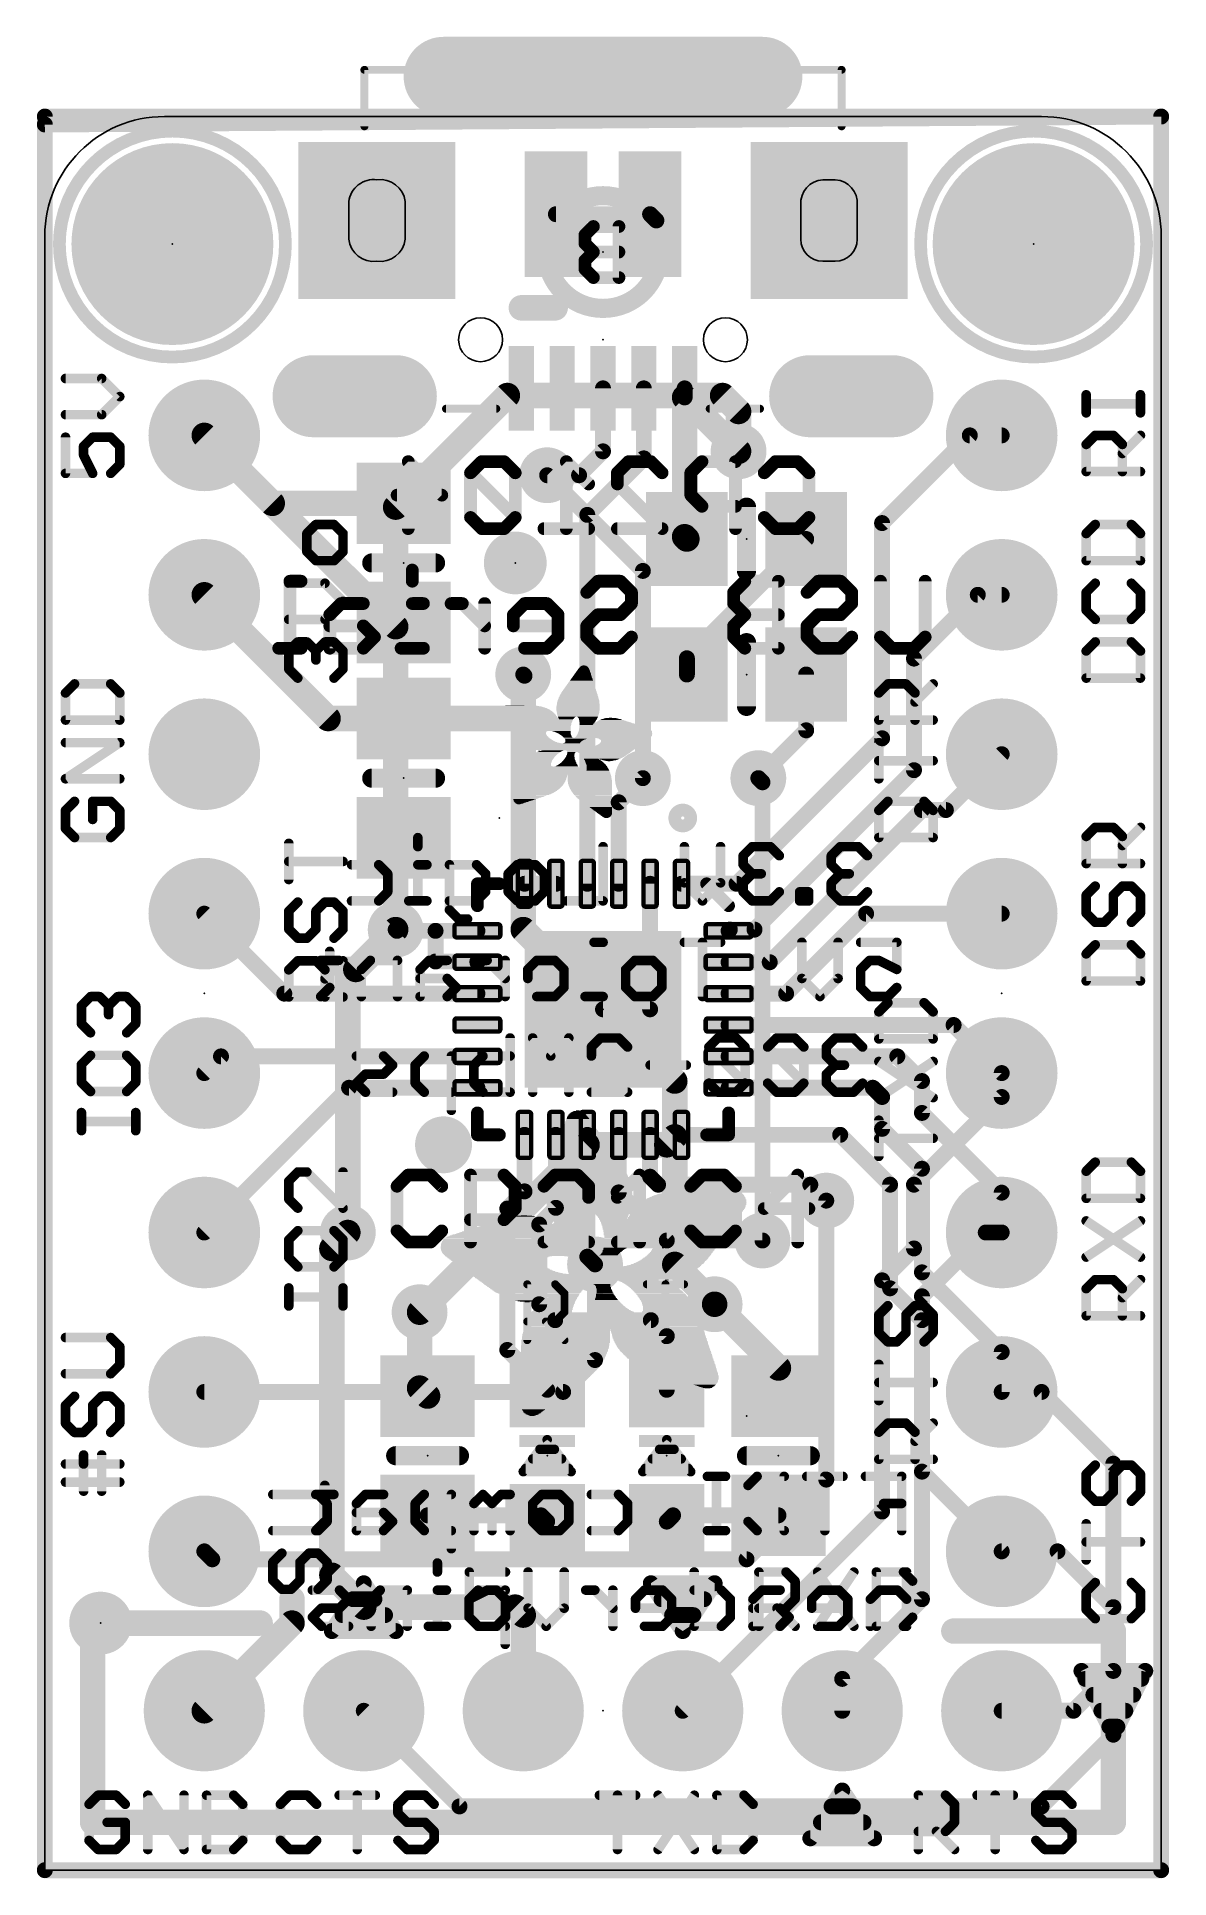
# Model space of a CAD drawing. Extents: x -0.1 to 17.9, y -0.1 to 29.2.
import ezdxf

# ---------------------------------------------------------------- set-up
doc = ezdxf.new("R2010")
doc.units = 0
for name, color, linetype in [('1', 12, 'CONTINUOUS'), ('16', 132, 'CONTINUOUS'), ('17', 110, 'CONTINUOUS'), ('18', 110, 'CONTINUOUS'), ('20', 53, 'CONTINUOUS'), ('21', 40, 'CONTINUOUS'), ('22', 253, 'CONTINUOUS'), ('23', 53, 'CONTINUOUS'), ('24', 53, 'CONTINUOUS')]:
    doc.layers.add(name, color=color, linetype=linetype)

# ---------------------------------------------------------------- blocks, each defined once
blk = doc.blocks.new('RECT')
blk.add_solid([(-0.5, -0.5), (0.5, -0.5), (-0.5, 0.5), (0.5, 0.5)])
blk = doc.blocks.new('PIE')
at = {"const_width": 0.5}
blk.add_lwpolyline([(0, -0.25, 1), (0, 0.25, 1), (0, -0.25)], format="xyb", dxfattribs=at)
blk = doc.blocks.new('ROUNDP')
at = {"const_width": 0.5}
blk.add_lwpolyline([(0, -0.25, 1), (0, 0.25, 1), (0, -0.25)], format="xyb", dxfattribs=at)
blk = doc.blocks.new('RECT128000X44800R50')
at = {"const_width": 0.07}
blk.add_lwpolyline([(0.365, -0.07), (0.365, 0.07, 0.4142), (0.33, 0.105), (-0.33, 0.105, 0.4142), (-0.365, 0.07), (-0.365, -0.07, 0.4142), (-0.33, -0.105), (0.33, -0.105, 0.4142)], format="xyb", close=True, dxfattribs=at)
blk.add_solid([(-0.3475, -0.0875), (0.3475, -0.0875), (-0.3475, 0.0875), (0.3475, 0.0875)])
blk = doc.blocks.new('OFFSETP100')
at = {"const_width": 1}
blk.add_lwpolyline([(0, 0), (1, 0)], dxfattribs=at)
at = {"const_width": 0.5}
for points in [[(0, 0.25, 1), (0, -0.25)], [(1, -0.25, 1), (1, 0.25)]]:
    blk.add_lwpolyline(points, format="xyb", dxfattribs=at)
blk = doc.blocks.new('SQUAREP')
blk.add_solid([(-0.5, -0.5), (0.5, -0.5), (-0.5, 0.5), (0.5, 0.5)])
blk = doc.blocks.new('ROUNDV')
at = {"const_width": 0.5}
blk.add_lwpolyline([(0, -0.25, 1), (0, 0.25, 1), (0, -0.25)], format="xyb", dxfattribs=at)

msp = doc.modelspace()

# ---------------------------------------------------------------- linework, layer by layer
at = {"layer": '1'}
for points, const_width in [([(17.78, 27.94), (0, 27.94)], 0.254), ([(0, 27.94), (0, 0)], 0.254), ([(17.78, 0), (17.78, 27.94)], 0.254), ([(8.14, 26.384), (9.64, 26.384)], 0.254), ([(9.64, 26.384), (9.74, 26.284)], 0.254), ([(7.59, 24.892), (8.128, 24.892)], 0.4064), ([(10.19, 23.609), (10.19, 21.245)], 0.4064), ([(8.89, 23.609), (8.89, 22.606)], 0.254), ([(9.54, 23.609), (9.54, 22.494)], 0.254), ([(11.049, 22.606), (10.19, 23.465)], 0.4064), ([(10.19, 23.465), (10.19, 23.609)], 0.254), ([(3.622, 21.778), (2.54, 22.86)], 0.4064), ([(13.335, 21.463), (14.732, 22.86)], 0.254), ([(14.732, 22.86), (15.24, 22.86)], 0.254), ([(8.89, 22.606), (8.509, 22.225)], 0.254), ([(9.54, 22.494), (8.64, 21.594)], 0.254), ([(8.509, 22.225), (8.001, 22.225)], 0.254), ([(5.715, 21.778), (3.622, 21.778)], 0.4064), ([(8.64, 21.594), (8.64, 15.716)], 0.254), ([(10.19, 21.245), (10.226, 21.209)], 0.4064), ([(13.335, 18.034), (13.335, 21.463)], 0.254), ([(10.226, 19.309), (12.126, 21.209)], 0.254), ([(2.54, 20.32), (4.511, 18.349)], 0.4064), ([(13.843, 19.304), (14.859, 20.32)], 0.254), ([(14.859, 20.32), (15.24, 20.32)], 0.254), ([(10.226, 19.05), (10.226, 19.309)], 0.254), ([(13.843, 17.526), (13.843, 19.304)], 0.254), ([(7.62, 18.349), (7.62, 19.05)], 0.4064), ([(7.64, 19.03), (7.62, 19.05)], 0.254), ([(7.64, 15.716), (7.64, 19.03)], 0.254), ([(12.126, 19.05), (12.126, 18.161)], 0.254), ([(4.511, 18.349), (5.715, 18.349)], 0.4064), ([(5.715, 18.349), (7.62, 18.349)], 0.4064), ([(12.126, 18.161), (11.364, 17.399)], 0.254), ([(11.017, 15.716), (13.335, 18.034)], 0.254), ([(14.351, 16.891), (15.24, 17.78)], 0.254), ([(11.303, 14.986), (13.843, 17.526)], 0.254), ([(9.525, 17.399), (9.14, 17.014)], 0.254), ([(9.14, 17.014), (9.14, 15.716)], 0.254), ([(11.545, 14.466), (13.97, 16.891)], 0.254), ([(13.97, 16.891), (14.351, 16.891)], 0.254), ([(8.14, 15.716), (7.64, 15.716)], 0.254), ([(9.64, 15.716), (9.64, 13.716)], 0.254), ([(11.017, 15.716), (10.14, 15.716)], 0.254), ([(2.54, 15.24), (3.814, 13.966)], 0.254), ([(11.807, 13.966), (13.081, 15.24)], 0.254), ([(13.081, 15.24), (15.24, 15.24)], 0.254), ([(5.608, 14.966), (5.588, 14.986)], 0.254), ([(6.223, 14.966), (5.608, 14.966)], 0.254), ([(6.223, 14.966), (6.223, 14.478)], 0.254), ([(6.89, 14.966), (6.223, 14.966)], 0.254), ([(10.91, 14.986), (10.89, 14.966)], 0.254), ([(11.303, 14.986), (10.91, 14.986)], 0.254), ([(6.223, 14.478), (6.89, 14.478)], 0.254), ([(6.89, 14.478), (6.89, 14.466)], 0.254), ([(10.89, 14.466), (11.545, 14.466)], 0.254), ([(3.814, 13.966), (6.89, 13.966)], 0.254), ([(10.89, 13.966), (11.807, 13.966)], 0.254), ([(9.64, 13.716), (8.89, 13.716)], 0.254), ([(10.89, 13.466), (14.474, 13.466)], 0.254), ([(14.474, 13.466), (15.24, 12.7)], 0.254), ([(2.54, 12.7), (2.806, 12.966)], 0.254), ([(2.806, 12.966), (6.89, 12.966)], 0.254), ([(10.89, 12.966), (13.577, 12.966)], 0.254), ([(13.577, 12.966), (13.97, 12.573)], 0.254), ([(13.97, 12.573), (13.97, 12.065)], 0.254), ([(2.54, 10.16), (4.846, 12.466)], 0.254), ([(4.846, 12.466), (6.89, 12.466)], 0.254), ([(10.89, 12.466), (13.188, 12.466)], 0.254), ([(13.188, 12.466), (13.335, 12.319)], 0.254), ([(13.335, 12.319), (13.335, 11.811)], 0.254), ([(13.97, 12.065), (15.24, 10.795)], 0.254), ([(7.64, 11.716), (7.64, 10.815)], 0.254), ([(8.14, 11.716), (8.14, 10.553)], 0.254), ([(8.64, 11.716), (8.64, 9.775)], 0.254), ([(9.14, 11.716), (9.14, 10.799)], 0.254), ([(9.64, 11.716), (9.64, 11.049)], 0.254), ([(10.14, 11.716), (12.668, 11.716)], 0.254), ([(12.668, 11.716), (13.462, 10.922)], 0.254), ([(13.335, 11.811), (13.97, 11.176)], 0.254), ([(9.64, 11.049), (9.767, 10.922)], 0.254), ([(13.97, 11.176), (13.97, 9.525)], 0.254), ([(7.64, 10.815), (7.366, 10.541)], 0.254), ([(9.14, 10.799), (9.906, 10.033)], 0.254), ([(9.767, 10.922), (12.192, 10.922)], 0.254), ([(12.192, 10.922), (12.446, 10.668)], 0.254), ([(13.462, 10.922), (13.462, 9.271)], 0.254), ([(15.24, 10.795), (15.24, 10.16)], 0.254), ([(7.366, 10.541), (7.366, 8.289)], 0.254), ([(8.14, 10.553), (7.874, 10.287)], 0.254), ([(4.572, 9.906), (4.826, 10.16)], 0.4064), ([(7.874, 10.287), (7.874, 9.017)], 0.254), ([(4.572, 4.699), (4.572, 9.906)], 0.4064), ([(9.906, 10.033), (11.43, 10.033)], 0.254), ([(8.64, 9.775), (8.763, 9.652)], 0.254), ([(13.462, 9.271), (13.97, 8.763)], 0.254), ([(13.97, 9.525), (15.24, 8.255)], 0.254), ([(7.874, 9.017), (8.128, 8.763)], 0.254), ([(11.684, 8.001), (10.668, 9.017)], 0.4064), ([(5.969, 8.89), (5.969, 7.681)], 0.4064), ([(8.128, 8.763), (9.652, 8.763)], 0.254), ([(9.652, 8.763), (9.906, 8.509)], 0.254), ([(13.97, 8.763), (13.97, 6.35)], 0.254), ([(9.906, 8.509), (9.906, 7.654)], 0.254), ([(7.366, 8.289), (8.001, 7.654)], 0.254), ([(15.24, 8.255), (15.24, 7.62)], 0.254), ([(11.684, 7.554), (11.684, 8.001)], 0.4064), ([(5.969, 7.681), (6.096, 7.554)], 0.4064), ([(15.24, 7.62), (15.875, 7.62)], 0.254), ([(15.875, 7.62), (17.018, 6.477)], 0.254), ([(13.97, 6.35), (15.24, 5.08)], 0.254), ([(17.018, 6.477), (17.018, 3.175)], 0.254), ([(7.901, 5.654), (6.096, 5.654)], 0.254), ([(8.001, 5.554), (7.901, 5.654)], 0.254), ([(9.906, 5.554), (10.006, 5.654)], 0.254), ([(10.006, 5.654), (11.684, 5.654)], 0.254), ([(5.08, 4.191), (4.572, 4.699)], 0.4064), ([(3.937, 3.937), (3.937, 4.318)], 0.4064), ([(2.54, 2.54), (3.937, 3.937)], 0.4064), ([(7.493, 4.191), (5.08, 4.191)], 0.4064), ([(7.62, 4.064), (7.493, 4.191)], 0.4064), ([(7.62, 2.54), (7.62, 4.064)], 0.4064), ([(17.018, 3.175), (16.383, 2.54)], 0.254), ([(16.383, 2.54), (15.24, 2.54)], 0.254), ([(0, 0), (17.78, 0)], 0.254)]:
    msp.add_lwpolyline(points, dxfattribs=dict(at, const_width=const_width))
for points, const_width in [([(0, 28.0035, 1), (0, 27.8765)], 0.127), ([(0.0635, 27.94, 1), (-0.0635, 27.94)], 0.127), ([(17.8435, 27.94, 1), (17.7165, 27.94)], 0.127), ([(17.78, 27.8765, 1), (17.78, 28.0035)], 0.127), ([(8.14, 26.4475, 1), (8.14, 26.3205)], 0.127), ([(9.6849, 26.4289, 1), (9.5951, 26.3391)], 0.127), ([(9.64, 26.3205, 1), (9.64, 26.4475)], 0.127), ([(9.6951, 26.2391, 1), (9.7849, 26.3289)], 0.127), ([(7.59, 24.9936, 1), (7.59, 24.7904)], 0.2032), ([(8.128, 24.7904, 1), (8.128, 24.9936)], 0.2032), ([(10.2916, 23.609, 1), (10.0884, 23.609)], 0.2032), ([(8.9535, 23.609, 1), (8.8265, 23.609)], 0.127), ([(9.6035, 23.609, 1), (9.4765, 23.609)], 0.127), ([(10.2618, 23.5368, 1), (10.1182, 23.3932)], 0.2032), ([(10.2535, 23.609, 1), (10.1265, 23.609)], 0.127), ([(10.1265, 23.465, 1), (10.2535, 23.465)], 0.127), ([(2.6118, 22.9318, 1), (2.4682, 22.7882)], 0.2032), ([(14.732, 22.9235, 1), (14.732, 22.7965)], 0.127), ([(14.7769, 22.8151, 1), (14.6871, 22.9049)], 0.127), ([(15.24, 22.7965, 1), (15.24, 22.9235)], 0.127), ([(8.8265, 22.606, 1), (8.9535, 22.606)], 0.127), ([(8.9349, 22.5611, 1), (8.8451, 22.6509)], 0.127), ([(9.5849, 22.4491, 1), (9.4951, 22.5389)], 0.127), ([(10.9772, 22.5342, 1), (11.1208, 22.6778)], 0.2032), ([(8.001, 22.2885, 1), (8.001, 22.1615)], 0.127), ([(8.4641, 22.2699, 1), (8.5539, 22.1801)], 0.127), ([(8.509, 22.1615, 1), (8.509, 22.2885)], 0.127), ([(9.4765, 22.494, 1), (9.6035, 22.494)], 0.127), ([(3.622, 21.8796, 1), (3.622, 21.6764)], 0.2032), ([(3.5502, 21.7062, 1), (3.6938, 21.8498)], 0.2032), ([(5.715, 21.6764, 1), (5.715, 21.8796)], 0.2032), ([(8.7035, 21.594, 1), (8.5765, 21.594)], 0.127), ([(8.5951, 21.6389, 1), (8.6849, 21.5491)], 0.127), ([(10.2618, 21.3168, 1), (10.1182, 21.1732)], 0.2032), ([(13.3985, 21.463, 1), (13.2715, 21.463)], 0.127), ([(13.2901, 21.5079, 1), (13.3799, 21.4181)], 0.127), ([(10.0884, 21.245, 1), (10.2916, 21.245)], 0.2032), ([(10.1542, 21.1372, 1), (10.2978, 21.2808)], 0.2032), ([(12.1709, 21.1641, 1), (12.0811, 21.2539)], 0.127), ([(2.6118, 20.3918, 1), (2.4682, 20.2482)], 0.2032), ([(14.859, 20.3835, 1), (14.859, 20.2565)], 0.127), ([(14.9039, 20.2751, 1), (14.8141, 20.3649)], 0.127), ([(15.24, 20.2565, 1), (15.24, 20.3835)], 0.127), ([(10.2895, 19.309, 1), (10.1625, 19.309)], 0.127), ([(10.1811, 19.3539, 1), (10.2709, 19.2641)], 0.127), ([(13.9065, 19.304, 1), (13.7795, 19.304)], 0.127), ([(13.7981, 19.3489, 1), (13.8879, 19.2591)], 0.127), ([(7.7216, 19.05, 1), (7.5184, 19.05)], 0.2032), ([(7.6649, 19.0949, 1), (7.5751, 19.0051)], 0.127), ([(7.7035, 19.03, 1), (7.5765, 19.03)], 0.127), ([(7.5951, 18.9851, 1), (7.6849, 19.0749)], 0.127), ([(10.1625, 19.05, 1), (10.2895, 19.05)], 0.127), ([(12.1895, 19.05, 1), (12.0625, 19.05)], 0.127), ([(4.511, 18.4506, 1), (4.511, 18.2474)], 0.2032), ([(4.4392, 18.2772, 1), (4.5828, 18.4208)], 0.2032), ([(5.715, 18.4506, 1), (5.715, 18.2474)], 0.2032), ([(5.715, 18.2474, 1), (5.715, 18.4506)], 0.2032), ([(7.62, 18.2474, 1), (7.62, 18.4506)], 0.2032), ([(7.5184, 18.349, 1), (7.7216, 18.349)], 0.2032), ([(12.0625, 18.161, 1), (12.1895, 18.161)], 0.127), ([(12.1709, 18.1161, 1), (12.0811, 18.2059)], 0.127), ([(13.2715, 18.034, 1), (13.3985, 18.034)], 0.127), ([(13.3799, 17.9891, 1), (13.2901, 18.0789)], 0.127), ([(15.2849, 17.7351, 1), (15.1951, 17.8249)], 0.127), ([(13.8879, 17.4811, 1), (13.7981, 17.5709)], 0.127), ([(9.5699, 17.3541, 1), (9.4801, 17.4439)], 0.127), ([(11.3191, 17.4439, 1), (11.4089, 17.3541)], 0.127), ([(13.7795, 17.526, 1), (13.9065, 17.526)], 0.127), ([(9.2035, 17.014, 1), (9.0765, 17.014)], 0.127), ([(9.0951, 17.0589, 1), (9.1849, 16.9691)], 0.127), ([(13.97, 16.9545, 1), (13.97, 16.8275)], 0.127), ([(14.0149, 16.8461, 1), (13.9251, 16.9359)], 0.127), ([(14.351, 16.8275, 1), (14.351, 16.9545)], 0.127), ([(14.3061, 16.9359, 1), (14.3959, 16.8461)], 0.127), ([(7.64, 15.7795, 1), (7.64, 15.6525)], 0.127), ([(8.14, 15.6525, 1), (8.14, 15.7795)], 0.127), ([(9.7035, 15.716, 1), (9.5765, 15.716)], 0.127), ([(10.14, 15.7795, 1), (10.14, 15.6525)], 0.127), ([(11.017, 15.6525, 1), (11.017, 15.7795)], 0.127), ([(7.5765, 15.716, 1), (7.7035, 15.716)], 0.127), ([(8.5765, 15.716, 1), (8.7035, 15.716)], 0.127), ([(9.0765, 15.716, 1), (9.2035, 15.716)], 0.127), ([(10.9721, 15.7609, 1), (11.0619, 15.6711)], 0.127), ([(2.5849, 15.2849, 1), (2.4951, 15.1951)], 0.127), ([(13.081, 15.3035, 1), (13.081, 15.1765)], 0.127), ([(13.1259, 15.1951, 1), (13.0361, 15.2849)], 0.127), ([(15.24, 15.1765, 1), (15.24, 15.3035)], 0.127), ([(5.6329, 15.0309, 1), (5.5431, 14.9411)], 0.127), ([(5.608, 15.0295, 1), (5.608, 14.9025)], 0.127), ([(5.5631, 14.9211, 1), (5.6529, 15.0109)], 0.127), ([(6.2865, 14.966, 1), (6.1595, 14.966)], 0.127), ([(6.223, 15.0295, 1), (6.223, 14.9025)], 0.127), ([(6.223, 14.9025, 1), (6.223, 15.0295)], 0.127), ([(6.89, 14.9025, 1), (6.89, 15.0295)], 0.127), ([(10.8451, 15.0109, 1), (10.9349, 14.9211)], 0.127), ([(10.91, 15.0495, 1), (10.91, 14.9225)], 0.127), ([(10.9549, 14.9411, 1), (10.8651, 15.0309)], 0.127), ([(11.2581, 15.0309, 1), (11.3479, 14.9411)], 0.127), ([(11.303, 14.9225, 1), (11.303, 15.0495)], 0.127), ([(6.223, 14.5415, 1), (6.223, 14.4145)], 0.127), ([(6.1595, 14.478, 1), (6.2865, 14.478)], 0.127), ([(6.9535, 14.478, 1), (6.8265, 14.478)], 0.127), ([(6.8265, 14.466, 1), (6.9535, 14.466)], 0.127), ([(6.89, 14.4145, 1), (6.89, 14.5415)], 0.127), ([(10.89, 14.5295, 1), (10.89, 14.4025)], 0.127), ([(11.5001, 14.5109, 1), (11.5899, 14.4211)], 0.127), ([(11.545, 14.4025, 1), (11.545, 14.5295)], 0.127), ([(3.814, 14.0295, 1), (3.814, 13.9025)], 0.127), ([(6.89, 13.9025, 1), (6.89, 14.0295)], 0.127), ([(10.89, 14.0295, 1), (10.89, 13.9025)], 0.127), ([(11.807, 13.9025, 1), (11.807, 14.0295)], 0.127), ([(3.7691, 13.9211, 1), (3.8589, 14.0109)], 0.127), ([(8.89, 13.7795, 1), (8.89, 13.6525)], 0.127), ([(9.64, 13.6525, 1), (9.64, 13.7795)], 0.127), ([(11.7621, 14.0109, 1), (11.8519, 13.9211)], 0.127), ([(9.5765, 13.716, 1), (9.7035, 13.716)], 0.127), ([(10.89, 13.5295, 1), (10.89, 13.4025)], 0.127), ([(14.5189, 13.5109, 1), (14.4291, 13.4211)], 0.127), ([(14.474, 13.4025, 1), (14.474, 13.5295)], 0.127), ([(2.806, 13.0295, 1), (2.806, 12.9025)], 0.127), ([(2.8509, 12.9211, 1), (2.7611, 13.0109)], 0.127), ([(6.89, 12.9025, 1), (6.89, 13.0295)], 0.127), ([(10.89, 13.0295, 1), (10.89, 12.9025)], 0.127), ([(13.6219, 13.0109, 1), (13.5321, 12.9211)], 0.127), ([(13.577, 12.9025, 1), (13.577, 13.0295)], 0.127), ([(2.4951, 12.7449, 1), (2.5849, 12.6551)], 0.127), ([(14.0335, 12.573, 1), (13.9065, 12.573)], 0.127), ([(13.9251, 12.5281, 1), (14.0149, 12.6179)], 0.127), ([(15.1951, 12.6551, 1), (15.2849, 12.7449)], 0.127), ([(4.846, 12.5295, 1), (4.846, 12.4025)], 0.127), ([(4.8909, 12.4211, 1), (4.8011, 12.5109)], 0.127), ([(6.89, 12.4025, 1), (6.89, 12.5295)], 0.127), ([(10.89, 12.5295, 1), (10.89, 12.4025)], 0.127), ([(13.2329, 12.5109, 1), (13.1431, 12.4211)], 0.127), ([(13.188, 12.4025, 1), (13.188, 12.5295)], 0.127), ([(13.3985, 12.319, 1), (13.2715, 12.319)], 0.127), ([(13.2901, 12.2741, 1), (13.3799, 12.3639)], 0.127), ([(14.0149, 12.1099, 1), (13.9251, 12.0201)], 0.127), ([(13.9065, 12.065, 1), (14.0335, 12.065)], 0.127), ([(7.7035, 11.716, 1), (7.5765, 11.716)], 0.127), ([(8.2035, 11.716, 1), (8.0765, 11.716)], 0.127), ([(8.7035, 11.716, 1), (8.5765, 11.716)], 0.127), ([(9.2035, 11.716, 1), (9.0765, 11.716)], 0.127), ([(9.7035, 11.716, 1), (9.5765, 11.716)], 0.127), ([(10.14, 11.7795, 1), (10.14, 11.6525)], 0.127), ([(12.7129, 11.7609, 1), (12.6231, 11.6711)], 0.127), ([(12.668, 11.6525, 1), (12.668, 11.7795)], 0.127), ([(13.3799, 11.8559, 1), (13.2901, 11.7661)], 0.127), ([(13.2715, 11.811, 1), (13.3985, 11.811)], 0.127), ([(9.6849, 11.0939, 1), (9.5951, 11.0041)], 0.127), ([(14.0335, 11.176, 1), (13.9065, 11.176)], 0.127), ([(13.9251, 11.1311, 1), (14.0149, 11.2209)], 0.127), ([(7.5765, 10.815, 1), (7.7035, 10.815)], 0.127), ([(7.6849, 10.7701, 1), (7.5951, 10.8599)], 0.127), ([(9.1849, 10.8439, 1), (9.0951, 10.7541)], 0.127), ([(9.0765, 10.799, 1), (9.2035, 10.799)], 0.127), ([(9.5765, 11.049, 1), (9.7035, 11.049)], 0.127), ([(9.767, 10.9855, 1), (9.767, 10.8585)], 0.127), ([(9.7221, 10.8771, 1), (9.8119, 10.9669)], 0.127), ([(12.2369, 10.9669, 1), (12.1471, 10.8771)], 0.127), ([(12.192, 10.8585, 1), (12.192, 10.9855)], 0.127), ([(13.5255, 10.922, 1), (13.3985, 10.922)], 0.127), ([(13.4171, 10.8771, 1), (13.5069, 10.9669)], 0.127), ([(15.3035, 10.795, 1), (15.1765, 10.795)], 0.127), ([(15.1951, 10.7501, 1), (15.2849, 10.8399)], 0.127), ([(7.4295, 10.541, 1), (7.3025, 10.541)], 0.127), ([(7.3211, 10.5859, 1), (7.4109, 10.4961)], 0.127), ([(8.0765, 10.553, 1), (8.2035, 10.553)], 0.127), ([(8.1849, 10.5081, 1), (8.0951, 10.5979)], 0.127), ([(12.4011, 10.6231, 1), (12.4909, 10.7129)], 0.127), ([(2.4951, 10.2049, 1), (2.5849, 10.1151)], 0.127), ([(4.8978, 10.0882, 1), (4.7542, 10.2318)], 0.2032), ([(7.9375, 10.287, 1), (7.8105, 10.287)], 0.127), ([(7.8291, 10.3319, 1), (7.9189, 10.2421)], 0.127), ([(4.6736, 9.906, 1), (4.4704, 9.906)], 0.2032), ([(4.5002, 9.9778, 1), (4.6438, 9.8342)], 0.2032), ([(9.906, 10.0965, 1), (9.906, 9.9695)], 0.127), ([(9.8611, 9.9881, 1), (9.9509, 10.0779)], 0.127), ([(11.43, 9.9695, 1), (11.43, 10.0965)], 0.127), ([(15.1765, 10.16, 1), (15.3035, 10.16)], 0.127), ([(8.6849, 9.8199, 1), (8.5951, 9.7301)], 0.127), ([(8.5765, 9.775, 1), (8.7035, 9.775)], 0.127), ([(8.7181, 9.6071, 1), (8.8079, 9.6969)], 0.127), ([(13.5069, 9.3159, 1), (13.4171, 9.2261)], 0.127), ([(14.0149, 9.5699, 1), (13.9251, 9.4801)], 0.127), ([(13.9065, 9.525, 1), (14.0335, 9.525)], 0.127), ([(7.9189, 9.0619, 1), (7.8291, 8.9721)], 0.127), ([(10.7398, 9.0888, 1), (10.5962, 8.9452)], 0.2032), ([(13.3985, 9.271, 1), (13.5255, 9.271)], 0.127), ([(6.0706, 8.89, 1), (5.8674, 8.89)], 0.2032), ([(7.8105, 9.017, 1), (7.9375, 9.017)], 0.127), ([(8.128, 8.8265, 1), (8.128, 8.6995)], 0.127), ([(8.0831, 8.7181, 1), (8.1729, 8.8079)], 0.127), ([(9.6969, 8.8079, 1), (9.6071, 8.7181)], 0.127), ([(9.652, 8.6995, 1), (9.652, 8.8265)], 0.127), ([(14.0335, 8.763, 1), (13.9065, 8.763)], 0.127), ([(13.9251, 8.7181, 1), (14.0149, 8.8079)], 0.127), ([(9.9695, 8.509, 1), (9.8425, 8.509)], 0.127), ([(9.8611, 8.4641, 1), (9.9509, 8.5539)], 0.127), ([(7.4109, 8.3339, 1), (7.3211, 8.2441)], 0.127), ([(7.3025, 8.289, 1), (7.4295, 8.289)], 0.127), ([(15.3035, 8.255, 1), (15.1765, 8.255)], 0.127), ([(15.1951, 8.2101, 1), (15.2849, 8.2999)], 0.127), ([(11.7856, 8.001, 1), (11.5824, 8.001)], 0.2032), ([(11.6122, 7.9292, 1), (11.7558, 8.0728)], 0.2032), ([(5.8674, 7.681, 1), (6.0706, 7.681)], 0.2032), ([(6.0408, 7.7528, 1), (5.8972, 7.6092)], 0.2032), ([(6.0242, 7.4822, 1), (6.1678, 7.6258)], 0.2032), ([(7.9561, 7.6091, 1), (8.0459, 7.6989)], 0.127), ([(9.8425, 7.654, 1), (9.9695, 7.654)], 0.127), ([(11.5824, 7.554, 1), (11.7856, 7.554)], 0.2032), ([(15.24, 7.6835, 1), (15.24, 7.5565)], 0.127), ([(15.1765, 7.62, 1), (15.3035, 7.62)], 0.127), ([(15.9199, 7.6649, 1), (15.8301, 7.5751)], 0.127), ([(15.875, 7.5565, 1), (15.875, 7.6835)], 0.127), ([(14.0149, 6.3949, 1), (13.9251, 6.3051)], 0.127), ([(17.0815, 6.477, 1), (16.9545, 6.477)], 0.127), ([(16.9731, 6.4321, 1), (17.0629, 6.5219)], 0.127), ([(13.9065, 6.35, 1), (14.0335, 6.35)], 0.127), ([(6.096, 5.7175, 1), (6.096, 5.5905)], 0.127), ([(7.9459, 5.6989, 1), (7.8561, 5.6091)], 0.127), ([(7.901, 5.5905, 1), (7.901, 5.7175)], 0.127), ([(7.9561, 5.5091, 1), (8.0459, 5.5989)], 0.127), ([(9.8611, 5.5989, 1), (9.9509, 5.5091)], 0.127), ([(10.006, 5.7175, 1), (10.006, 5.5905)], 0.127), ([(10.0509, 5.6091, 1), (9.9611, 5.6989)], 0.127), ([(11.684, 5.5905, 1), (11.684, 5.7175)], 0.127), ([(15.1951, 5.0351, 1), (15.2849, 5.1249)], 0.127), ([(4.4704, 4.699, 1), (4.6736, 4.699)], 0.2032), ([(4.6438, 4.7708, 1), (4.5002, 4.6272)], 0.2032), ([(4.0386, 4.318, 1), (3.8354, 4.318)], 0.2032), ([(4.0088, 3.8652, 1), (3.8652, 4.0088)], 0.2032), ([(5.08, 4.2926, 1), (5.08, 4.0894)], 0.2032), ([(5.0082, 4.1192, 1), (5.1518, 4.2628)], 0.2032), ([(7.5648, 4.2628, 1), (7.4212, 4.1192)], 0.2032), ([(7.493, 4.0894, 1), (7.493, 4.2926)], 0.2032), ([(7.7216, 4.064, 1), (7.5184, 4.064)], 0.2032), ([(7.5482, 3.9922, 1), (7.6918, 4.1358)], 0.2032), ([(3.8354, 3.937, 1), (4.0386, 3.937)], 0.2032), ([(16.9545, 3.175, 1), (17.0815, 3.175)], 0.127), ([(17.0629, 3.1301, 1), (16.9731, 3.2199)], 0.127), ([(2.4682, 2.6118, 1), (2.6118, 2.4682)], 0.2032), ([(7.5184, 2.54, 1), (7.7216, 2.54)], 0.2032), ([(15.24, 2.6035, 1), (15.24, 2.4765)], 0.127), ([(16.3381, 2.5849, 1), (16.4279, 2.4951)], 0.127), ([(16.383, 2.4765, 1), (16.383, 2.6035)], 0.127), ([(0, 0.0635, 1), (0, -0.0635)], 0.127), ([(-0.0635, 0, 1), (0.0635, 0)], 0.127), ([(17.7165, 0, 1), (17.8435, 0)], 0.127), ([(17.78, -0.0635, 1), (17.78, 0.0635)], 0.127)]:
    msp.add_lwpolyline(points, format="xyb", dxfattribs=dict(at, const_width=const_width))
at = {"layer": '16'}
for points, const_width in [([(17.78, 27.94), (0, 27.813)], 0.254), ([(0, 27.813), (0, 0)], 0.254), ([(17.78, 0), (17.78, 27.94)], 0.254), ([(5.588, 21.717), (7.366, 23.495)], 0.4064), ([(7.366, 23.495), (10.795, 23.495)], 0.4064), ([(10.795, 23.495), (11.049, 23.241)], 0.4064), ([(11.049, 23.241), (11.049, 22.606)], 0.4064), ([(5.588, 19.812), (2.54, 22.86)], 0.4064), ([(8.001, 22.225), (9.525, 20.701)], 0.254), ([(5.588, 21.717), (5.588, 19.812)], 0.4064), ([(9.525, 20.701), (9.525, 17.399)], 0.254), ([(5.588, 14.986), (5.588, 19.812)], 0.4064), ([(7.62, 14.986), (7.62, 19.05)], 0.4064), ([(11.364, 17.399), (11.43, 17.333)], 0.254), ([(11.43, 17.333), (11.43, 10.033)], 0.254), ([(4.953, 14.351), (5.588, 14.986)], 0.4064), ([(10.033, 12.573), (7.62, 14.986)], 0.4064), ([(4.826, 10.16), (4.826, 14.351)], 0.4064), ([(4.826, 14.351), (4.953, 14.351)], 0.4064), ([(10.033, 11.684), (10.033, 12.573)], 0.4064), ([(15.24, 12.319), (15.24, 12.7)], 0.254), ([(13.843, 10.922), (15.24, 12.319)], 0.254), ([(8.636, 11.557), (5.969, 8.89)], 0.4064), ([(9.906, 11.557), (8.636, 11.557)], 0.4064), ([(9.906, 11.557), (10.033, 11.684)], 0.4064), ([(10.033, 9.652), (10.033, 11.684)], 0.4064), ([(13.843, 9.906), (13.843, 10.922)], 0.254), ([(12.446, 10.668), (12.446, 6.223)], 0.254), ([(13.97, 9.144), (14.986, 10.16)], 0.254), ([(14.986, 10.16), (15.24, 10.16)], 0.254), ([(13.335, 9.398), (13.843, 9.906)], 0.254), ([(8.763, 9.652), (8.763, 8.128)], 0.254), ([(10.668, 9.017), (10.033, 9.652)], 0.4064), ([(13.335, 5.715), (13.335, 9.398)], 0.254), ([(13.97, 4.318), (13.97, 9.144)], 0.254), ([(8.763, 8.128), (8.255, 7.62)], 0.254), ([(8.255, 7.62), (2.54, 7.62)], 0.254), ([(12.446, 6.223), (11.176, 4.953)], 0.254), ([(10.16, 2.54), (13.335, 5.715)], 0.254), ([(2.667, 4.953), (2.54, 5.08)], 0.254), ([(11.176, 4.953), (2.667, 4.953)], 0.254), ([(16.129, 5.08), (15.24, 5.08)], 0.254), ([(17.018, 4.191), (16.129, 5.08)], 0.254), ([(12.7, 3.048), (13.97, 4.318)], 0.254), ([(17.018, 2.159), (17.018, 4.191)], 0.254), ([(12.7, 2.54), (12.7, 3.048)], 0.254), ([(5.08, 2.54), (6.604, 1.016)], 0.254), ([(15.875, 1.016), (17.018, 2.159)], 0.254), ([(6.604, 1.016), (15.875, 1.016)], 0.254), ([(0, 0), (17.78, 0)], 0.254)]:
    msp.add_lwpolyline(points, dxfattribs=dict(at, const_width=const_width))
for points, const_width in [([(-0.0005, 27.8765, 1), (0.0005, 27.7495)], 0.127), ([(0.0635, 27.813, 1), (-0.0635, 27.813)], 0.127), ([(17.8435, 27.94, 1), (17.7165, 27.94)], 0.127), ([(17.7805, 27.8765, 1), (17.7795, 28.0035)], 0.127), ([(7.366, 23.5966, 1), (7.366, 23.3934)], 0.2032), ([(7.4378, 23.4232, 1), (7.2942, 23.5668)], 0.2032), ([(10.8668, 23.5668, 1), (10.7232, 23.4232)], 0.2032), ([(10.795, 23.3934, 1), (10.795, 23.5966)], 0.2032), ([(11.1506, 23.241, 1), (10.9474, 23.241)], 0.2032), ([(10.9772, 23.1692, 1), (11.1208, 23.3128)], 0.2032), ([(2.6118, 22.9318, 1), (2.4682, 22.7882)], 0.2032), ([(10.9474, 22.606, 1), (11.1506, 22.606)], 0.2032), ([(8.0459, 22.2699, 1), (7.9561, 22.1801)], 0.127), ([(5.6896, 21.717, 1), (5.4864, 21.717)], 0.2032), ([(5.5162, 21.7888, 1), (5.6598, 21.6452)], 0.2032), ([(9.5885, 20.701, 1), (9.4615, 20.701)], 0.127), ([(9.4801, 20.6561, 1), (9.5699, 20.7459)], 0.127), ([(5.6896, 19.812, 1), (5.4864, 19.812)], 0.2032), ([(5.5162, 19.7402, 1), (5.6598, 19.8838)], 0.2032), ([(5.4864, 19.812, 1), (5.6896, 19.812)], 0.2032), ([(7.7216, 19.05, 1), (7.5184, 19.05)], 0.2032), ([(9.4615, 17.399, 1), (9.5885, 17.399)], 0.127), ([(11.4089, 17.4439, 1), (11.3191, 17.3541)], 0.127), ([(11.4935, 17.333, 1), (11.3665, 17.333)], 0.127), ([(11.3851, 17.2881, 1), (11.4749, 17.3779)], 0.127), ([(5.4864, 14.986, 1), (5.6896, 14.986)], 0.2032), ([(5.6598, 14.9142, 1), (5.5162, 15.0578)], 0.2032), ([(7.5184, 14.986, 1), (7.7216, 14.986)], 0.2032), ([(7.6918, 15.0578, 1), (7.5482, 14.9142)], 0.2032), ([(4.9276, 14.351, 1), (4.7244, 14.351)], 0.2032), ([(4.826, 14.4526, 1), (4.826, 14.2494)], 0.2032), ([(4.8812, 14.4228, 1), (5.0248, 14.2792)], 0.2032), ([(4.953, 14.2494, 1), (4.953, 14.4526)], 0.2032), ([(10.1346, 12.573, 1), (9.9314, 12.573)], 0.2032), ([(9.9612, 12.5012, 1), (10.1048, 12.6448)], 0.2032), ([(15.3035, 12.7, 1), (15.1765, 12.7)], 0.127), ([(15.1765, 12.319, 1), (15.3035, 12.319)], 0.127), ([(15.2849, 12.2741, 1), (15.1951, 12.3639)], 0.127), ([(8.636, 11.6586, 1), (8.636, 11.4554)], 0.2032), ([(8.7078, 11.4852, 1), (8.5642, 11.6288)], 0.2032), ([(9.906, 11.4554, 1), (9.906, 11.6586)], 0.2032), ([(10.1346, 11.684, 1), (9.9314, 11.684)], 0.2032), ([(9.9314, 11.684, 1), (10.1346, 11.684)], 0.2032), ([(10.1048, 11.6122, 1), (9.9612, 11.7558)], 0.2032), ([(9.8342, 11.6288, 1), (9.9778, 11.4852)], 0.2032), ([(13.9065, 10.922, 1), (13.7795, 10.922)], 0.127), ([(13.7981, 10.9669, 1), (13.8879, 10.8771)], 0.127), ([(12.5095, 10.668, 1), (12.3825, 10.668)], 0.127), ([(14.986, 10.2235, 1), (14.986, 10.0965)], 0.127), ([(15.0309, 10.1151, 1), (14.9411, 10.2049)], 0.127), ([(15.24, 10.0965, 1), (15.24, 10.2235)], 0.127), ([(4.7244, 10.16, 1), (4.9276, 10.16)], 0.2032), ([(11.3665, 10.033, 1), (11.4935, 10.033)], 0.127), ([(13.8879, 9.8611, 1), (13.7981, 9.9509)], 0.127), ([(8.8265, 9.652, 1), (8.6995, 9.652)], 0.127), ([(9.9314, 9.652, 1), (10.1346, 9.652)], 0.2032), ([(10.1048, 9.7238, 1), (9.9612, 9.5802)], 0.2032), ([(13.7795, 9.906, 1), (13.9065, 9.906)], 0.127), ([(13.3985, 9.398, 1), (13.2715, 9.398)], 0.127), ([(13.2901, 9.4429, 1), (13.3799, 9.3531)], 0.127), ([(10.5962, 8.9452, 1), (10.7398, 9.0888)], 0.2032), ([(14.0335, 9.144, 1), (13.9065, 9.144)], 0.127), ([(13.9251, 9.1889, 1), (14.0149, 9.0991)], 0.127), ([(5.8972, 8.9618, 1), (6.0408, 8.8182)], 0.2032), ([(8.8079, 8.0831, 1), (8.7181, 8.1729)], 0.127), ([(8.6995, 8.128, 1), (8.8265, 8.128)], 0.127), ([(2.54, 7.6835, 1), (2.54, 7.5565)], 0.127), ([(8.2101, 7.6649, 1), (8.2999, 7.5751)], 0.127), ([(8.255, 7.5565, 1), (8.255, 7.6835)], 0.127), ([(12.3825, 6.223, 1), (12.5095, 6.223)], 0.127), ([(12.4909, 6.1781, 1), (12.4011, 6.2679)], 0.127), ([(13.2715, 5.715, 1), (13.3985, 5.715)], 0.127), ([(13.3799, 5.6701, 1), (13.2901, 5.7599)], 0.127), ([(2.5849, 5.1249, 1), (2.4951, 5.0351)], 0.127), ([(2.667, 5.0165, 1), (2.667, 4.8895)], 0.127), ([(2.6221, 4.9081, 1), (2.7119, 4.9979)], 0.127), ([(11.1311, 4.9979, 1), (11.2209, 4.9081)], 0.127), ([(11.176, 4.8895, 1), (11.176, 5.0165)], 0.127), ([(15.24, 5.1435, 1), (15.24, 5.0165)], 0.127), ([(16.1739, 5.1249, 1), (16.0841, 5.0351)], 0.127), ([(16.129, 5.0165, 1), (16.129, 5.1435)], 0.127), ([(14.0149, 4.2731, 1), (13.9251, 4.3629)], 0.127), ([(13.9065, 4.318, 1), (14.0335, 4.318)], 0.127), ([(17.0815, 4.191, 1), (16.9545, 4.191)], 0.127), ([(16.9731, 4.1461, 1), (17.0629, 4.2359)], 0.127), ([(12.7635, 3.048, 1), (12.6365, 3.048)], 0.127), ([(12.6551, 3.0929, 1), (12.7449, 3.0031)], 0.127), ([(5.1249, 2.5849, 1), (5.0351, 2.4951)], 0.127), ([(10.1151, 2.5849, 1), (10.2049, 2.4951)], 0.127), ([(12.6365, 2.54, 1), (12.7635, 2.54)], 0.127), ([(16.9545, 2.159, 1), (17.0815, 2.159)], 0.127), ([(17.0629, 2.1141, 1), (16.9731, 2.2039)], 0.127), ([(6.604, 1.0795, 1), (6.604, 0.9525)], 0.127), ([(6.5591, 0.9711, 1), (6.6489, 1.0609)], 0.127), ([(15.8301, 1.0609, 1), (15.9199, 0.9711)], 0.127), ([(15.875, 0.9525, 1), (15.875, 1.0795)], 0.127), ([(0, 0.0635, 1), (0, -0.0635)], 0.127), ([(-0.0635, 0, 1), (0.0635, 0)], 0.127), ([(17.7165, 0, 1), (17.8435, 0)], 0.127), ([(17.78, -0.0635, 1), (17.78, 0.0635)], 0.127)]:
    msp.add_lwpolyline(points, format="xyb", dxfattribs=dict(at, const_width=const_width))
at = {"layer": '20'}
for p, q in [((1.905, 27.94), (15.875, 27.94)), ((12.39, 26.934), (12.59, 26.934)), ((4.84, 25.984), (4.84, 26.584)), ((5.74, 26.584), (5.74, 25.984)), ((12.04, 25.984), (12.04, 26.534)), ((12.94, 26.534), (12.94, 25.984)), ((0, 0), (0, 26.035)), ((17.78, 26.035), (17.78, 0)), ((12.59, 25.634), (12.39, 25.634)), ((17.78, 0), (0, 0))]:
    msp.add_line(p, q, dxfattribs=at)
at = {"layer": '20', "const_width": 1.27}
msp.add_lwpolyline([(6.35, 28.575), (11.43, 28.575)], dxfattribs=at)
at = {"layer": '20', "const_width": 0.635}
for points in [[(6.35, 28.8925, 1), (6.35, 28.2575)], [(11.43, 28.2575, 1), (11.43, 28.8925)]]:
    msp.add_lwpolyline(points, format="xyb", dxfattribs=at)
at = {"layer": '20'}
for centre in [(6.94, 24.384), (10.84, 24.384)]:
    msp.add_circle(centre, 0.35, dxfattribs=at)
for centre, radius, start, end in [((1.905, 26.035), 1.905, 90, 180), ((15.875, 26.035), 1.905, 0, 90), ((5.24, 26.534), 0.4031, 82.875, 172.875), ((5.34, 26.534), 0.4031, 7.125, 97.125), ((12.415, 26.559), 0.3758, 93.8141, 183.8141), ((12.565, 26.559), 0.3758, 356.1859, 86.1859), ((5.24, 26.034), 0.4031, 187.125, 277.125), ((5.34, 26.034), 0.4031, 262.875, 352.875), ((12.39, 25.984), 0.35, 180, 270), ((12.59, 25.984), 0.35, 270, 0)]:
    msp.add_arc(centre, radius, start, end, dxfattribs=at)
at = {"layer": '21'}
for points, const_width in [([(12.69, 28.684), (5.09, 28.684)], 0.127), ([(5.09, 28.684), (5.09, 27.784)], 0.127), ([(12.69, 27.784), (12.69, 28.684)], 0.127), ([(0.9057, 23.7664), (0.3295, 23.7664)], 0.1524), ([(1.1938, 23.4783), (0.9057, 23.7664)], 0.1524), ([(0.9057, 23.1902), (1.1938, 23.4783)], 0.1524), ([(16.5855, 23.2191), (16.5855, 23.5072)], 0.1524), ([(17.4498, 23.2191), (17.4498, 23.5072)], 0.1524), ([(0.3295, 23.1902), (0.9057, 23.1902)], 0.1524), ([(7.19, 23.284), (6.39, 23.284)], 0.127), ([(11.39, 23.284), (10.59, 23.284)], 0.127), ([(17.4498, 23.3632), (16.5855, 23.3632)], 0.1524), ([(0.3295, 22.8309), (0.3295, 22.2547)], 0.1524), ([(0.6176, 22.6868), (0.7616, 22.8309)], 0.1524), ([(0.7616, 22.8309), (1.0497, 22.8309)], 0.1524), ([(1.0497, 22.8309), (1.1938, 22.6868)], 0.1524), ([(16.5855, 22.7158), (16.7295, 22.8598)], 0.1524), ([(16.7295, 22.8598), (17.0176, 22.8598)], 0.1524), ([(17.0176, 22.8598), (17.1617, 22.7158)], 0.1524), ([(17.1617, 22.5717), (17.4498, 22.8598)], 0.1524), ([(0.6176, 22.5428), (0.6176, 22.6868)], 0.1524), ([(0.7616, 22.2547), (0.6176, 22.5428)], 0.1524), ([(1.1938, 22.6868), (1.1938, 22.3987)], 0.1524), ([(16.5855, 22.2836), (16.5855, 22.7158)], 0.1524), ([(17.1617, 22.7158), (17.1617, 22.2836)], 0.1524), ([(0.3295, 22.2547), (0.7616, 22.2547)], 0.1524), ([(1.1938, 22.3987), (1.0497, 22.2547)], 0.1524), ([(17.4498, 22.2836), (16.5855, 22.2836)], 0.1524), ([(11.176, 21.717), (11.176, 20.701)], 0.3048), ([(4.3176, 21.4402), (4.1736, 21.2961)], 0.1524), ([(4.6057, 21.4402), (4.3176, 21.4402)], 0.1524), ([(4.7498, 21.2961), (4.6057, 21.4402)], 0.1524), ([(16.7295, 21.4402), (16.5855, 21.2961)], 0.1524), ([(17.3057, 21.4402), (16.7295, 21.4402)], 0.1524), ([(17.4498, 21.2961), (17.3057, 21.4402)], 0.1524), ([(4.1736, 21.2961), (4.1736, 21.008)], 0.1524), ([(4.7498, 21.008), (4.7498, 21.2961)], 0.1524), ([(16.5855, 21.2961), (16.5855, 20.864)], 0.1524), ([(17.4498, 20.864), (17.4498, 21.2961)], 0.1524), ([(4.1736, 21.008), (4.3176, 20.864)], 0.1524), ([(4.3176, 20.864), (4.6057, 20.864)], 0.1524), ([(4.6057, 20.864), (4.7498, 21.008)], 0.1524), ([(6.223, 20.828), (5.207, 20.828)], 0.3048), ([(16.5855, 20.864), (17.4498, 20.864)], 0.1524), ([(4.4617, 20.5047), (3.8855, 20.5047)], 0.1524), ([(4.7498, 20.2166), (4.4617, 20.5047)], 0.1524), ([(16.7295, 20.5047), (16.5855, 20.3606)], 0.1524), ([(17.4498, 20.3606), (17.3057, 20.5047)], 0.1524), ([(4.4617, 19.9284), (4.7498, 20.2166)], 0.1524), ([(16.5855, 20.3606), (16.5855, 20.0725)], 0.1524), ([(17.4498, 20.0725), (17.4498, 20.3606)], 0.1524), ([(3.8855, 19.9284), (4.4617, 19.9284)], 0.1524), ([(16.5855, 20.0725), (16.7295, 19.9284)], 0.1524), ([(16.7295, 19.9284), (17.3057, 19.9284)], 0.1524), ([(17.3057, 19.9284), (17.4498, 20.0725)], 0.1524), ([(11.176, 18.542), (11.176, 19.558)], 0.3048), ([(3.8855, 19.4251), (4.0295, 19.5691)], 0.1524), ([(3.8855, 19.137), (3.8855, 19.4251)], 0.1524), ([(4.0295, 19.5691), (4.1736, 19.5691)], 0.1524), ([(4.1736, 19.5691), (4.3176, 19.4251)], 0.1524), ([(4.3176, 19.4251), (4.4617, 19.5691)], 0.1524), ([(4.3176, 19.4251), (4.3176, 19.281)], 0.1524), ([(4.4617, 19.5691), (4.6057, 19.5691)], 0.1524), ([(4.6057, 19.5691), (4.7498, 19.4251)], 0.1524), ([(4.7498, 19.4251), (4.7498, 19.137)], 0.1524), ([(16.7295, 19.5691), (16.5855, 19.4251)], 0.1524), ([(16.5855, 19.4251), (16.5855, 18.9929)], 0.1524), ([(17.3057, 19.5691), (16.7295, 19.5691)], 0.1524), ([(17.4498, 19.4251), (17.3057, 19.5691)], 0.1524), ([(17.4498, 18.9929), (17.4498, 19.4251)], 0.1524), ([(4.0295, 18.9929), (3.8855, 19.137)], 0.1524), ([(4.7498, 19.137), (4.6057, 18.9929)], 0.1524), ([(16.5855, 18.9929), (17.4498, 18.9929)], 0.1524), ([(0.4735, 18.9002), (0.3295, 18.7561)], 0.1524), ([(0.3295, 18.7561), (0.3295, 18.324)], 0.1524), ([(1.0497, 18.9002), (0.4735, 18.9002)], 0.1524), ([(1.1938, 18.7561), (1.0497, 18.9002)], 0.1524), ([(1.1938, 18.324), (1.1938, 18.7561)], 0.1524), ([(13.2835, 18.7561), (13.4275, 18.9002)], 0.1524), ([(13.2835, 18.324), (13.2835, 18.7561)], 0.1524), ([(13.4275, 18.9002), (13.7156, 18.9002)], 0.1524), ([(13.7156, 18.9002), (13.8597, 18.7561)], 0.1524), ([(13.8597, 18.6121), (14.1478, 18.9002)], 0.1524), ([(13.8597, 18.7561), (13.8597, 18.324)], 0.1524), ([(0.3295, 18.324), (1.1938, 18.324)], 0.1524), ([(14.1478, 18.324), (13.2835, 18.324)], 0.1524), ([(0.3295, 17.3884), (1.1938, 17.9647)], 0.1524), ([(1.1938, 17.9647), (0.3295, 17.9647)], 0.1524), ([(13.2835, 17.3884), (13.2835, 17.9647)], 0.1524), ([(14.1478, 17.6766), (13.2835, 17.6766)], 0.1524), ([(1.1938, 17.3884), (0.3295, 17.3884)], 0.1524), ([(6.223, 17.399), (5.207, 17.399)], 0.3048), ([(0.4735, 17.0291), (0.3295, 16.8851)], 0.1524), ([(1.0497, 17.0291), (0.7616, 17.0291)], 0.1524), ([(0.7616, 17.0291), (0.7616, 16.741)], 0.1524), ([(1.1938, 16.8851), (1.0497, 17.0291)], 0.1524), ([(13.4275, 17.0291), (13.2835, 16.8851)], 0.1524), ([(14.0037, 17.0291), (13.4275, 17.0291)], 0.1524), ([(14.1478, 16.8851), (14.0037, 17.0291)], 0.1524), ([(0.3295, 16.8851), (0.3295, 16.597)], 0.1524), ([(1.1938, 16.597), (1.1938, 16.8851)], 0.1524), ([(13.2835, 16.8851), (13.2835, 16.4529)], 0.1524), ([(14.1478, 16.4529), (14.1478, 16.8851)], 0.1524), ([(0.3295, 16.597), (0.4735, 16.4529)], 0.1524), ([(0.4735, 16.4529), (1.0497, 16.4529)], 0.1524), ([(1.0497, 16.4529), (1.1938, 16.597)], 0.1524), ([(3.8855, 15.784), (3.8855, 16.3602)], 0.1524), ([(13.2835, 16.4529), (14.1478, 16.4529)], 0.1524), ([(16.5855, 16.4701), (16.7295, 16.6142)], 0.1524), ([(16.5855, 16.038), (16.5855, 16.4701)], 0.1524), ([(16.7295, 16.6142), (17.0176, 16.6142)], 0.1524), ([(17.0176, 16.6142), (17.1617, 16.4701)], 0.1524), ([(17.1617, 16.3261), (17.4498, 16.6142)], 0.1524), ([(17.1617, 16.4701), (17.1617, 16.038)], 0.1524), ([(4.7498, 16.0721), (3.8855, 16.0721)], 0.1524), ([(17.4498, 16.038), (16.5855, 16.038)], 0.1524), ([(6.89, 15.366), (6.89, 15.716)], 0.2032), ([(6.89, 15.716), (7.24, 15.716)], 0.2032), ([(10.89, 15.366), (10.54, 15.716)], 0.2032), ([(16.7295, 15.6787), (16.5855, 15.5346)], 0.1524), ([(16.5855, 15.5346), (16.5855, 15.2465)], 0.1524), ([(17.0176, 15.5346), (17.1617, 15.6787)], 0.1524), ([(17.0176, 15.2465), (17.0176, 15.5346)], 0.1524), ([(17.1617, 15.6787), (17.3057, 15.6787)], 0.1524), ([(17.3057, 15.6787), (17.4498, 15.5346)], 0.1524), ([(17.4498, 15.5346), (17.4498, 15.2465)], 0.1524), ([(4.0295, 15.4247), (3.8855, 15.2806)], 0.1524), ([(3.8855, 15.2806), (3.8855, 14.9925)], 0.1524), ([(4.3176, 15.2806), (4.4617, 15.4247)], 0.1524), ([(4.3176, 14.9925), (4.3176, 15.2806)], 0.1524), ([(4.4617, 15.4247), (4.6057, 15.4247)], 0.1524), ([(4.6057, 15.4247), (4.7498, 15.2806)], 0.1524), ([(4.7498, 15.2806), (4.7498, 14.9925)], 0.1524), ([(16.5855, 15.2465), (16.7295, 15.1024)], 0.1524), ([(16.8736, 15.1024), (17.0176, 15.2465)], 0.1524), ([(17.4498, 15.2465), (17.3057, 15.1024)], 0.1524), ([(3.8855, 14.9925), (4.0295, 14.8484)], 0.1524), ([(4.1736, 14.8484), (4.3176, 14.9925)], 0.1524), ([(4.7498, 14.9925), (4.6057, 14.8484)], 0.1524), ([(16.7295, 15.1024), (16.8736, 15.1024)], 0.1524), ([(4.0295, 14.8484), (4.1736, 14.8484)], 0.1524), ([(16.7295, 14.7431), (16.5855, 14.5991)], 0.1524), ([(16.5855, 14.5991), (16.5855, 14.1669)], 0.1524), ([(17.3057, 14.7431), (16.7295, 14.7431)], 0.1524), ([(17.4498, 14.5991), (17.3057, 14.7431)], 0.1524), ([(17.4498, 14.1669), (17.4498, 14.5991)], 0.1524), ([(3.8855, 14.3451), (4.0295, 14.4891)], 0.1524), ([(3.8855, 13.9129), (3.8855, 14.3451)], 0.1524), ([(4.0295, 14.4891), (4.3176, 14.4891)], 0.1524), ([(4.3176, 14.4891), (4.4617, 14.3451)], 0.1524), ([(4.4617, 14.201), (4.7498, 14.4891)], 0.1524), ([(4.4617, 14.3451), (4.4617, 13.9129)], 0.1524), ([(16.5855, 14.1669), (17.4498, 14.1669)], 0.1524), ([(0.5835, 13.7742), (0.7275, 13.9183)], 0.1524), ([(0.5835, 13.4861), (0.5835, 13.7742)], 0.1524), ([(0.7275, 13.9183), (0.8716, 13.9183)], 0.1524), ([(0.8716, 13.9183), (1.0156, 13.7742)], 0.1524), ([(1.0156, 13.7742), (1.1597, 13.9183)], 0.1524), ([(1.0156, 13.7742), (1.0156, 13.6302)], 0.1524), ([(1.1597, 13.9183), (1.3037, 13.9183)], 0.1524), ([(1.3037, 13.9183), (1.4478, 13.7742)], 0.1524), ([(1.4478, 13.7742), (1.4478, 13.4861)], 0.1524), ([(4.7498, 13.9129), (3.8855, 13.9129)], 0.1524), ([(13.4275, 13.8202), (13.2835, 13.6761)], 0.1524), ([(14.0037, 13.8202), (13.4275, 13.8202)], 0.1524), ([(14.1478, 13.6761), (14.0037, 13.8202)], 0.1524), ([(0.7275, 13.342), (0.5835, 13.4861)], 0.1524), ([(1.4478, 13.4861), (1.3037, 13.342)], 0.1524), ([(13.2835, 13.6761), (13.2835, 13.244)], 0.1524), ([(14.1478, 13.244), (14.1478, 13.6761)], 0.1524), ([(13.2835, 13.244), (14.1478, 13.244)], 0.1524), ([(0.7275, 12.9827), (0.5835, 12.8387)], 0.1524), ([(0.5835, 12.8387), (0.5835, 12.5506)], 0.1524), ([(1.3037, 12.9827), (0.7275, 12.9827)], 0.1524), ([(1.4478, 12.8387), (1.3037, 12.9827)], 0.1524), ([(1.4478, 12.5506), (1.4478, 12.8387)], 0.1524), ([(13.2835, 12.3084), (14.1478, 12.8847)], 0.1524), ([(13.2835, 12.8847), (14.1478, 12.3084)], 0.1524), ([(0.5835, 12.5506), (0.7275, 12.4065)], 0.1524), ([(1.3037, 12.4065), (1.4478, 12.5506)], 0.1524), ([(0.7275, 12.4065), (1.3037, 12.4065)], 0.1524), ([(0.5835, 11.7828), (0.5835, 12.071)], 0.1524), ([(1.4478, 11.7828), (1.4478, 12.071)], 0.1524), ([(6.89, 12.066), (6.89, 11.716)], 0.2032), ([(10.89, 11.716), (10.89, 12.066)], 0.2032), ([(1.4478, 11.9269), (0.5835, 11.9269)], 0.1524), ([(7.24, 11.716), (6.89, 11.716)], 0.2032), ([(10.54, 11.716), (10.89, 11.716)], 0.2032), ([(13.2835, 11.3729), (13.2835, 11.9491)], 0.1524), ([(14.1478, 11.661), (13.2835, 11.661)], 0.1524), ([(4.0295, 11.1243), (3.8855, 10.9802)], 0.1524), ([(4.1736, 11.1243), (4.0295, 11.1243)], 0.1524), ([(4.7498, 10.548), (4.1736, 11.1243)], 0.1524), ([(4.7498, 11.1243), (4.7498, 10.548)], 0.1524), ([(5.7884, 11.0753), (5.6104, 10.8974)], 0.2032), ([(6.1443, 11.0753), (5.7884, 11.0753)], 0.2032), ([(6.3222, 10.8974), (6.1443, 11.0753)], 0.2032), ([(6.7798, 10.0076), (6.7798, 11.0753)], 0.2032), ([(6.7798, 11.0753), (7.3137, 11.0753)], 0.2032), ([(7.3137, 11.0753), (7.4916, 10.8974)], 0.2032), ([(8.1271, 11.0753), (7.9492, 10.8974)], 0.2032), ([(8.4831, 11.0753), (8.1271, 11.0753)], 0.2032), ([(8.661, 10.8974), (8.4831, 11.0753)], 0.2032), ([(9.1186, 10.7194), (9.4745, 11.0753)], 0.2032), ([(9.4745, 11.0753), (9.4745, 10.0076)], 0.2032), ([(10.288, 10.8974), (10.4659, 11.0753)], 0.2032), ([(10.4659, 11.0753), (10.8218, 11.0753)], 0.2032), ([(10.8218, 11.0753), (10.9998, 10.8974)], 0.2032), ([(11.9912, 11.0753), (11.4574, 10.5415)], 0.2032), ([(11.9912, 10.0076), (11.9912, 11.0753)], 0.2032), ([(16.7295, 11.2802), (16.5855, 11.1361)], 0.1524), ([(16.5855, 11.1361), (16.5855, 10.704)], 0.1524), ([(17.3057, 11.2802), (16.7295, 11.2802)], 0.1524), ([(17.4498, 11.1361), (17.3057, 11.2802)], 0.1524), ([(17.4498, 10.704), (17.4498, 11.1361)], 0.1524), ([(3.8855, 10.9802), (3.8855, 10.6921)], 0.1524), ([(5.6104, 10.8974), (5.6104, 10.1856)], 0.2032), ([(7.4916, 10.8974), (7.4916, 10.5415)], 0.2032), ([(8.661, 10.7194), (8.661, 10.8974)], 0.2032), ([(10.288, 10.1856), (10.288, 10.8974)], 0.2032), ([(10.288, 10.1856), (10.9998, 10.8974)], 0.2032), ([(10.9998, 10.8974), (10.9998, 10.1856)], 0.2032), ([(3.8855, 10.6921), (4.0295, 10.548)], 0.1524), ([(7.4916, 10.5415), (7.3137, 10.3635)], 0.2032), ([(7.9492, 10.0076), (8.661, 10.7194)], 0.2032), ([(11.4574, 10.5415), (12.1692, 10.5415)], 0.2032), ([(16.5855, 10.704), (17.4498, 10.704)], 0.1524), ([(5.6104, 10.1856), (5.7884, 10.0076)], 0.2032), ([(6.1443, 10.0076), (6.3222, 10.1856)], 0.2032), ([(7.3137, 10.3635), (6.7798, 10.3635)], 0.2032), ([(10.4659, 10.0076), (10.288, 10.1856)], 0.2032), ([(10.9998, 10.1856), (10.8218, 10.0076)], 0.2032), ([(16.5855, 9.7684), (17.4498, 10.3447)], 0.1524), ([(16.5855, 10.3447), (17.4498, 9.7684)], 0.1524), ([(4.0295, 10.1887), (3.8855, 10.0447)], 0.1524), ([(3.8855, 10.0447), (3.8855, 9.7566)], 0.1524), ([(4.6057, 10.1887), (4.0295, 10.1887)], 0.1524), ([(4.7498, 10.0447), (4.6057, 10.1887)], 0.1524), ([(4.7498, 9.7566), (4.7498, 10.0447)], 0.1524), ([(5.7884, 10.0076), (6.1443, 10.0076)], 0.2032), ([(8.661, 10.0076), (7.9492, 10.0076)], 0.2032), ([(9.1186, 10.0076), (9.8304, 10.0076)], 0.2032), ([(10.8218, 10.0076), (10.4659, 10.0076)], 0.2032), ([(3.8855, 9.7566), (4.0295, 9.6125)], 0.1524), ([(4.0295, 9.6125), (4.6057, 9.6125)], 0.1524), ([(4.6057, 9.6125), (4.7498, 9.7566)], 0.1524), ([(7.6835, 8.4455), (7.6835, 9.3353)], 0.127), ([(7.6835, 9.3353), (8.1284, 9.3353)], 0.127), ([(8.1284, 9.3353), (8.2767, 9.187)], 0.127), ([(9.5885, 9.3353), (10.1817, 9.3353)], 0.127), ([(9.8851, 8.4455), (9.8851, 9.3353)], 0.127), ([(16.5855, 9.2651), (16.7295, 9.4091)], 0.1524), ([(16.7295, 9.4091), (17.0176, 9.4091)], 0.1524), ([(17.0176, 9.4091), (17.1617, 9.2651)], 0.1524), ([(17.1617, 9.121), (17.4498, 9.4091)], 0.1524), ([(3.8855, 8.9888), (3.8855, 9.277)], 0.1524), ([(4.7498, 9.1329), (3.8855, 9.1329)], 0.1524), ([(4.7498, 8.9888), (4.7498, 9.277)], 0.1524), ([(8.2767, 9.187), (8.2767, 8.8904)], 0.127), ([(16.5855, 8.8329), (16.5855, 9.2651)], 0.1524), ([(17.1617, 9.2651), (17.1617, 8.8329)], 0.1524), ([(8.1284, 8.7421), (7.6835, 8.7421)], 0.127), ([(7.9801, 8.7421), (8.2767, 8.4455)], 0.127), ([(8.2767, 8.8904), (8.1284, 8.7421)], 0.127), ([(13.4275, 8.9942), (13.2835, 8.8501)], 0.1524), ([(13.2835, 8.8501), (13.2835, 8.562)], 0.1524), ([(13.7156, 8.8501), (13.8597, 8.9942)], 0.1524), ([(13.7156, 8.562), (13.7156, 8.8501)], 0.1524), ([(13.8597, 8.9942), (14.0037, 8.9942)], 0.1524), ([(14.0037, 8.9942), (14.1478, 8.8501)], 0.1524), ([(14.1478, 8.8501), (14.1478, 8.562)], 0.1524), ([(17.4498, 8.8329), (16.5855, 8.8329)], 0.1524), ([(1.0497, 8.4862), (0.3295, 8.4862)], 0.1524), ([(1.1938, 8.3421), (1.0497, 8.4862)], 0.1524), ([(13.2835, 8.562), (13.4275, 8.418)], 0.1524), ([(13.5716, 8.418), (13.7156, 8.562)], 0.1524), ([(14.1478, 8.562), (14.0037, 8.418)], 0.1524), ([(1.1938, 8.054), (1.1938, 8.3421)], 0.1524), ([(13.4275, 8.418), (13.5716, 8.418)], 0.1524), ([(0.3295, 7.91), (1.0497, 7.91)], 0.1524), ([(1.0497, 7.91), (1.1938, 8.054)], 0.1524), ([(13.2835, 7.4824), (13.2835, 8.0587)], 0.1524), ([(14.1478, 7.7706), (13.2835, 7.7706)], 0.1524), ([(0.4735, 7.5507), (0.3295, 7.4066)], 0.1524), ([(0.3295, 7.4066), (0.3295, 7.1185)], 0.1524), ([(0.7616, 7.4066), (0.9057, 7.5507)], 0.1524), ([(0.7616, 7.1185), (0.7616, 7.4066)], 0.1524), ([(0.9057, 7.5507), (1.0497, 7.5507)], 0.1524), ([(1.0497, 7.5507), (1.1938, 7.4066)], 0.1524), ([(1.1938, 7.4066), (1.1938, 7.1185)], 0.1524), ([(0.3295, 7.1185), (0.4735, 6.9744)], 0.1524), ([(0.4735, 6.9744), (0.6176, 6.9744)], 0.1524), ([(0.6176, 6.9744), (0.7616, 7.1185)], 0.1524), ([(1.1938, 7.1185), (1.0497, 6.9744)], 0.1524), ([(13.2835, 6.9791), (13.4275, 7.1231)], 0.1524), ([(13.2835, 6.5469), (13.2835, 6.9791)], 0.1524), ([(13.4275, 7.1231), (13.7156, 7.1231)], 0.1524), ([(13.7156, 7.1231), (13.8597, 6.9791)], 0.1524), ([(13.8597, 6.835), (14.1478, 7.1231)], 0.1524), ([(13.8597, 6.9791), (13.8597, 6.5469)], 0.1524), ([(5.588, 6.604), (6.604, 6.604)], 0.3048), ([(8.001, 6.858), (7.62, 6.35)], 0.1524), ([(7.8867, 6.7056), (8.1153, 6.7056)], 0.1524), ([(8.382, 6.35), (8.001, 6.858)], 0.1524), ([(9.906, 6.858), (9.525, 6.35)], 0.1524), ([(9.7917, 6.7056), (10.0203, 6.7056)], 0.1524), ([(10.287, 6.35), (9.906, 6.858)], 0.1524), ([(11.176, 6.604), (12.192, 6.604)], 0.3048), ([(0.3295, 6.4711), (1.1938, 6.4711)], 0.1524), ([(0.6176, 6.4711), (0.6176, 6.6151)], 0.1524), ([(0.6176, 6.0389), (0.6176, 6.4711)], 0.1524), ([(0.9057, 6.0389), (0.9057, 6.6151)], 0.1524), ([(7.6581, 6.4008), (8.3439, 6.4008)], 0.1524), ([(7.7724, 6.5532), (8.2296, 6.5532)], 0.1524), ([(9.5631, 6.4008), (10.2489, 6.4008)], 0.1524), ([(9.6774, 6.5532), (10.1346, 6.5532)], 0.1524), ([(14.1478, 6.5469), (13.2835, 6.5469)], 0.1524), ([(16.7295, 6.4542), (16.5855, 6.3101)], 0.1524), ([(17.0176, 6.3101), (17.1617, 6.4542)], 0.1524), ([(17.1617, 6.4542), (17.3057, 6.4542)], 0.1524), ([(17.3057, 6.4542), (17.4498, 6.3101)], 0.1524), ([(1.1938, 6.183), (0.3295, 6.183)], 0.1524), ([(7.62, 6.35), (8.382, 6.35)], 0.1524), ([(9.525, 6.35), (10.287, 6.35)], 0.1524), ([(16.5855, 6.3101), (16.5855, 6.022)], 0.1524), ([(17.0176, 6.022), (17.0176, 6.3101)], 0.1524), ([(17.4498, 6.3101), (17.4498, 6.022)], 0.1524), ([(4.3517, 5.9864), (3.6315, 5.9864)], 0.1524), ([(4.4958, 5.8424), (4.3517, 5.9864)], 0.1524), ([(4.4958, 5.5543), (4.4958, 5.8424)], 0.1524), ([(16.5855, 6.022), (16.7295, 5.878)], 0.1524), ([(16.7295, 5.878), (16.8736, 5.878)], 0.1524), ([(16.8736, 5.878), (17.0176, 6.022)], 0.1524), ([(17.4498, 6.022), (17.3057, 5.878)], 0.1524), ([(4.3517, 5.4102), (4.4958, 5.5543)], 0.1524), ([(16.5855, 4.9424), (16.5855, 5.5187)], 0.1524), ([(3.6315, 5.4102), (4.3517, 5.4102)], 0.1524), ([(17.4498, 5.2306), (16.5855, 5.2306)], 0.1524), ([(3.7755, 5.0509), (3.6315, 4.9069)], 0.1524), ([(4.0636, 4.9069), (4.2077, 5.0509)], 0.1524), ([(4.2077, 5.0509), (4.3517, 5.0509)], 0.1524), ([(4.3517, 5.0509), (4.4958, 4.9069)], 0.1524), ([(3.6315, 4.9069), (3.6315, 4.6187)], 0.1524), ([(3.6315, 4.6187), (3.7755, 4.4747)], 0.1524), ([(3.9196, 4.4747), (4.0636, 4.6187)], 0.1524), ([(4.0636, 4.6187), (4.0636, 4.9069)], 0.1524), ([(4.4958, 4.6187), (4.3517, 4.4747)], 0.1524), ([(4.4958, 4.9069), (4.4958, 4.6187)], 0.1524), ([(5.08, 4.572), (4.572, 3.81)], 0.254), ([(5.588, 3.81), (5.08, 4.572)], 0.254), ([(7.3369, 4.7505), (6.7607, 4.7505)], 0.1524), ([(6.7607, 4.7505), (6.7607, 4.3184)], 0.1524), ([(7.6962, 4.7505), (7.6962, 4.1743)], 0.1524), ([(8.2724, 4.1743), (8.2724, 4.7505)], 0.1524), ([(10.668, 4.572), (9.652, 4.572)], 0.254), ([(9.652, 4.572), (10.16, 3.81)], 0.254), ([(10.16, 3.81), (10.668, 4.572)], 0.254), ([(11.3729, 3.8862), (11.3729, 4.7505)], 0.1524), ([(11.3729, 4.7505), (11.8051, 4.7505)], 0.1524), ([(11.8051, 4.7505), (11.9491, 4.6065)], 0.1524), ([(12.3084, 4.7505), (12.8847, 3.8862)], 0.1524), ([(12.8847, 4.7505), (12.3084, 3.8862)], 0.1524), ([(13.244, 4.7505), (13.244, 3.8862)], 0.1524), ([(13.6761, 4.7505), (13.244, 4.7505)], 0.1524), ([(13.8202, 4.6065), (13.6761, 4.7505)], 0.1524), ([(3.7755, 4.4747), (3.9196, 4.4747)], 0.1524), ([(4.9107, 4.318), (5.2493, 4.318)], 0.254), ([(6.7607, 4.3184), (7.0488, 4.4624)], 0.1524), ([(7.0488, 4.4624), (7.1928, 4.4624)], 0.1524), ([(7.1928, 4.4624), (7.3369, 4.3184)], 0.1524), ([(9.8213, 4.318), (10.4987, 4.318)], 0.254), ([(11.9491, 4.6065), (11.9491, 4.3184)], 0.1524), ([(13.8202, 4.0303), (13.8202, 4.6065)], 0.1524), ([(16.7295, 4.5831), (16.5855, 4.4391)], 0.1524), ([(16.5855, 4.4391), (16.5855, 4.151)], 0.1524), ([(17.4498, 4.4391), (17.3057, 4.5831)], 0.1524), ([(17.4498, 4.151), (17.4498, 4.4391)], 0.1524), ([(4.7413, 4.064), (5.4187, 4.064)], 0.254), ([(7.3369, 4.3184), (7.3369, 4.0303)], 0.1524), ([(7.6962, 4.1743), (7.9843, 3.8862)], 0.1524), ([(7.9843, 3.8862), (8.2724, 4.1743)], 0.1524), ([(9.9907, 4.064), (10.3293, 4.064)], 0.254), ([(11.8051, 4.1743), (11.3729, 4.1743)], 0.1524), ([(11.661, 4.1743), (11.9491, 3.8862)], 0.1524), ([(11.9491, 4.3184), (11.8051, 4.1743)], 0.1524), ([(16.5855, 4.151), (16.7295, 4.0069)], 0.1524), ([(17.3057, 4.0069), (17.4498, 4.151)], 0.1524), ([(4.572, 3.81), (5.588, 3.81)], 0.254), ([(4.572, 3.81), (5.588, 3.81)], 0.254), ([(6.9047, 3.8862), (6.7607, 4.0303)], 0.1524), ([(7.1928, 3.8862), (6.9047, 3.8862)], 0.1524), ([(7.3369, 4.0303), (7.1928, 3.8862)], 0.1524), ([(13.244, 3.8862), (13.6761, 3.8862)], 0.1524), ([(13.6761, 3.8862), (13.8202, 4.0303)], 0.1524), ([(16.7295, 4.0069), (17.3057, 4.0069)], 0.1524), ([(17.526, 3.175), (16.51, 3.175)], 0.254), ([(16.51, 3.175), (17.018, 2.159)], 0.254), ([(17.018, 2.159), (17.526, 3.175)], 0.254), ([(16.5735, 3.048), (17.4625, 3.048)], 0.254), ([(16.7005, 2.794), (17.3355, 2.794)], 0.254), ([(16.8275, 2.54), (17.2085, 2.54)], 0.254), ([(16.9545, 2.286), (17.0815, 2.286)], 0.254), ([(0.849, 1.1945), (0.7049, 1.0505)], 0.1524), ([(1.1371, 1.1945), (0.849, 1.1945)], 0.1524), ([(1.2811, 1.0505), (1.1371, 1.1945)], 0.1524), ([(1.6404, 0.3302), (1.6404, 1.1945)], 0.1524), ([(1.6404, 1.1945), (2.2167, 0.3302)], 0.1524), ([(2.2167, 0.3302), (2.2167, 1.1945)], 0.1524), ([(2.576, 1.1945), (2.576, 0.3302)], 0.1524), ([(3.0081, 1.1945), (2.576, 1.1945)], 0.1524), ([(3.1522, 1.0505), (3.0081, 1.1945)], 0.1524), ([(3.897, 1.1945), (3.7529, 1.0505)], 0.1524), ([(4.1851, 1.1945), (3.897, 1.1945)], 0.1524), ([(4.3291, 1.0505), (4.1851, 1.1945)], 0.1524), ([(4.6884, 1.1945), (5.2647, 1.1945)], 0.1524), ([(4.9766, 0.3302), (4.9766, 1.1945)], 0.1524), ([(5.768, 1.1945), (5.624, 1.0505)], 0.1524), ([(6.0561, 1.1945), (5.768, 1.1945)], 0.1524), ([(6.2002, 1.0505), (6.0561, 1.1945)], 0.1524), ([(8.8329, 1.1945), (9.4091, 1.1945)], 0.1524), ([(9.121, 0.3302), (9.121, 1.1945)], 0.1524), ([(9.7684, 1.1945), (10.3447, 0.3302)], 0.1524), ([(10.3447, 1.1945), (9.7684, 0.3302)], 0.1524), ([(10.704, 1.1945), (10.704, 0.3302)], 0.1524), ([(11.1361, 1.1945), (10.704, 1.1945)], 0.1524), ([(11.2802, 1.0505), (11.1361, 1.1945)], 0.1524), ([(12.7, 1.27), (12.192, 0.508)], 0.254), ([(13.208, 0.508), (12.7, 1.27)], 0.254), ([(13.9129, 0.3302), (13.9129, 1.1945)], 0.1524), ([(13.9129, 1.1945), (14.3451, 1.1945)], 0.1524), ([(14.3451, 1.1945), (14.4891, 1.0505)], 0.1524), ([(14.8484, 1.1945), (15.4247, 1.1945)], 0.1524), ([(15.1366, 0.3302), (15.1366, 1.1945)], 0.1524), ([(15.928, 1.1945), (15.784, 1.0505)], 0.1524), ([(16.2161, 1.1945), (15.928, 1.1945)], 0.1524), ([(16.3602, 1.0505), (16.2161, 1.1945)], 0.1524), ([(0.7049, 1.0505), (0.7049, 0.4743)], 0.1524), ([(3.1522, 0.4743), (3.1522, 1.0505)], 0.1524), ([(3.7529, 1.0505), (3.7529, 0.4743)], 0.1524), ([(5.624, 1.0505), (5.624, 0.9064)], 0.1524), ([(5.624, 0.9064), (5.768, 0.7624)], 0.1524), ([(11.2802, 0.4743), (11.2802, 1.0505)], 0.1524), ([(12.3613, 0.762), (13.0387, 0.762)], 0.254), ([(12.5307, 1.016), (12.8693, 1.016)], 0.254), ([(14.4891, 1.0505), (14.4891, 0.7624)], 0.1524), ([(15.784, 1.0505), (15.784, 0.9064)], 0.1524), ([(15.784, 0.9064), (15.928, 0.7624)], 0.1524), ([(1.2811, 0.7624), (0.993, 0.7624)], 0.1524), ([(1.2811, 0.4743), (1.2811, 0.7624)], 0.1524), ([(5.768, 0.7624), (6.0561, 0.7624)], 0.1524), ([(6.0561, 0.7624), (6.2002, 0.6183)], 0.1524), ([(6.2002, 0.6183), (6.2002, 0.4743)], 0.1524), ([(12.192, 0.508), (13.208, 0.508)], 0.254), ([(12.192, 0.508), (13.208, 0.508)], 0.254), ([(14.3451, 0.6183), (13.9129, 0.6183)], 0.1524), ([(14.201, 0.6183), (14.4891, 0.3302)], 0.1524), ([(14.4891, 0.7624), (14.3451, 0.6183)], 0.1524), ([(15.928, 0.7624), (16.2161, 0.7624)], 0.1524), ([(16.2161, 0.7624), (16.3602, 0.6183)], 0.1524), ([(16.3602, 0.6183), (16.3602, 0.4743)], 0.1524), ([(0.7049, 0.4743), (0.849, 0.3302)], 0.1524), ([(0.849, 0.3302), (1.1371, 0.3302)], 0.1524), ([(1.1371, 0.3302), (1.2811, 0.4743)], 0.1524), ([(2.576, 0.3302), (3.0081, 0.3302)], 0.1524), ([(3.0081, 0.3302), (3.1522, 0.4743)], 0.1524), ([(3.7529, 0.4743), (3.897, 0.3302)], 0.1524), ([(3.897, 0.3302), (4.1851, 0.3302)], 0.1524), ([(4.1851, 0.3302), (4.3291, 0.4743)], 0.1524), ([(5.768, 0.3302), (5.624, 0.4743)], 0.1524), ([(6.0561, 0.3302), (5.768, 0.3302)], 0.1524), ([(6.2002, 0.4743), (6.0561, 0.3302)], 0.1524), ([(10.704, 0.3302), (11.1361, 0.3302)], 0.1524), ([(11.1361, 0.3302), (11.2802, 0.4743)], 0.1524), ([(15.928, 0.3302), (15.784, 0.4743)], 0.1524), ([(16.2161, 0.3302), (15.928, 0.3302)], 0.1524), ([(16.3602, 0.4743), (16.2161, 0.3302)], 0.1524)]:
    msp.add_lwpolyline(points, dxfattribs=dict(at, const_width=const_width))
for points, const_width in [([(5.1217, 28.684, 1), (5.0583, 28.684)], 0.0635), ([(5.09, 28.7157, 1), (5.09, 28.6523)], 0.0635), ([(12.7218, 28.684, 1), (12.6583, 28.684)], 0.0635), ([(12.69, 28.6523, 1), (12.69, 28.7157)], 0.0635), ([(2.032, 24.108, 1), (2.032, 27.708, 1), (2.032, 24.108)], 0.2032), ([(5.0583, 27.784, 1), (5.1217, 27.784)], 0.0635), ([(12.6583, 27.784, 1), (12.7218, 27.784)], 0.0635), ([(15.748, 24.108, 1), (15.748, 27.708, 1), (15.748, 24.108)], 0.2032), ([(0.3295, 23.8045, 1), (0.3295, 23.7283)], 0.0762), ([(0.9326, 23.7934, 1), (0.8787, 23.7395)], 0.0762), ([(0.9057, 23.7283, 1), (0.9057, 23.8045)], 0.0762), ([(1.2207, 23.4514, 1), (1.1669, 23.5053)], 0.0762), ([(1.1669, 23.4514, 1), (1.2207, 23.5053)], 0.0762), ([(16.6236, 23.5072, 1), (16.5474, 23.5072)], 0.0762), ([(17.4879, 23.5072, 1), (17.4117, 23.5072)], 0.0762), ([(0.3295, 23.2283, 1), (0.3295, 23.1521)], 0.0762), ([(0.8787, 23.2171, 1), (0.9326, 23.1633)], 0.0762), ([(0.9057, 23.1521, 1), (0.9057, 23.2283)], 0.0762), ([(6.39, 23.3158, 1), (6.39, 23.2523)], 0.0635), ([(7.19, 23.2523, 1), (7.19, 23.3158)], 0.0635), ([(10.59, 23.3158, 1), (10.59, 23.2523)], 0.0635), ([(11.39, 23.2523, 1), (11.39, 23.3158)], 0.0635), ([(16.5855, 23.4013, 1), (16.5855, 23.3251)], 0.0762), ([(16.5474, 23.2191, 1), (16.6236, 23.2191)], 0.0762), ([(17.4117, 23.2191, 1), (17.4879, 23.2191)], 0.0762), ([(17.4498, 23.3251, 1), (17.4498, 23.4013)], 0.0762), ([(0.3676, 22.8309, 1), (0.2914, 22.8309)], 0.0762), ([(0.7616, 22.869, 1), (0.7616, 22.7928)], 0.0762), ([(0.7886, 22.804, 1), (0.7347, 22.8578)], 0.0762), ([(1.0767, 22.8578, 1), (1.0228, 22.804)], 0.0762), ([(1.0497, 22.7928, 1), (1.0497, 22.869)], 0.0762), ([(16.7295, 22.8979, 1), (16.7295, 22.8217)], 0.0762), ([(16.7565, 22.8329, 1), (16.7026, 22.8868)], 0.0762), ([(17.0446, 22.8868, 1), (16.9907, 22.8329)], 0.0762), ([(17.0176, 22.8217, 1), (17.0176, 22.8979)], 0.0762), ([(17.4767, 22.8329, 1), (17.4229, 22.8868)], 0.0762), ([(0.5906, 22.7138, 1), (0.6445, 22.6599)], 0.0762), ([(0.6557, 22.6868, 1), (0.5795, 22.6868)], 0.0762), ([(0.6517, 22.5598, 1), (0.5835, 22.5258)], 0.0762), ([(1.2319, 22.6868, 1), (1.1557, 22.6868)], 0.0762), ([(1.1669, 22.6599, 1), (1.2207, 22.7138)], 0.0762), ([(16.5585, 22.7427, 1), (16.6124, 22.6888)], 0.0762), ([(16.6236, 22.7158, 1), (16.5474, 22.7158)], 0.0762), ([(17.1347, 22.5987, 1), (17.1886, 22.5448)], 0.0762), ([(17.1998, 22.7158, 1), (17.1236, 22.7158)], 0.0762), ([(17.1347, 22.6888, 1), (17.1886, 22.7427)], 0.0762), ([(0.3295, 22.2928, 1), (0.3295, 22.2166)], 0.0762), ([(0.5795, 22.5428, 1), (0.6557, 22.5428)], 0.0762), ([(0.7276, 22.2376, 1), (0.7957, 22.2717)], 0.0762), ([(0.7616, 22.2166, 1), (0.7616, 22.2928)], 0.0762), ([(1.0228, 22.2816, 1), (1.0767, 22.2277)], 0.0762), ([(1.1557, 22.3987, 1), (1.2319, 22.3987)], 0.0762), ([(1.2207, 22.3718, 1), (1.1669, 22.4257)], 0.0762), ([(16.5855, 22.3217, 1), (16.5855, 22.2455)], 0.0762), ([(16.5474, 22.2836, 1), (16.6236, 22.2836)], 0.0762), ([(17.1236, 22.2836, 1), (17.1998, 22.2836)], 0.0762), ([(17.4498, 22.2455, 1), (17.4498, 22.3217)], 0.0762), ([(0.2914, 22.2547, 1), (0.3676, 22.2547)], 0.0762), ([(11.2522, 21.717, 1), (11.0998, 21.717)], 0.1524), ([(4.3176, 21.4783, 1), (4.3176, 21.4021)], 0.0762), ([(4.3446, 21.4132, 1), (4.2907, 21.4671)], 0.0762), ([(4.6327, 21.4671, 1), (4.5788, 21.4132)], 0.0762), ([(4.6057, 21.4021, 1), (4.6057, 21.4783)], 0.0762), ([(16.7295, 21.4783, 1), (16.7295, 21.4021)], 0.0762), ([(16.7565, 21.4132, 1), (16.7026, 21.4671)], 0.0762), ([(17.3327, 21.4671, 1), (17.2788, 21.4132)], 0.0762), ([(17.3057, 21.4021, 1), (17.3057, 21.4783)], 0.0762), ([(4.1466, 21.3231, 1), (4.2005, 21.2692)], 0.0762), ([(4.2117, 21.2961, 1), (4.1355, 21.2961)], 0.0762), ([(4.7879, 21.2961, 1), (4.7117, 21.2961)], 0.0762), ([(4.7229, 21.2692, 1), (4.7767, 21.3231)], 0.0762), ([(16.5585, 21.3231, 1), (16.6124, 21.2692)], 0.0762), ([(16.6236, 21.2961, 1), (16.5474, 21.2961)], 0.0762), ([(17.4879, 21.2961, 1), (17.4117, 21.2961)], 0.0762), ([(17.4229, 21.2692, 1), (17.4767, 21.3231)], 0.0762), ([(4.2005, 21.035, 1), (4.1466, 20.9811)], 0.0762), ([(4.1355, 21.008, 1), (4.2117, 21.008)], 0.0762), ([(4.3176, 20.9021, 1), (4.3176, 20.8259)], 0.0762), ([(4.2907, 20.837, 1), (4.3446, 20.8909)], 0.0762), ([(4.5788, 20.8909, 1), (4.6327, 20.837)], 0.0762), ([(4.6057, 20.8259, 1), (4.6057, 20.9021)], 0.0762), ([(4.7117, 21.008, 1), (4.7879, 21.008)], 0.0762), ([(4.7767, 20.9811, 1), (4.7229, 21.035)], 0.0762), ([(5.207, 20.9042, 1), (5.207, 20.7518)], 0.1524), ([(6.223, 20.7518, 1), (6.223, 20.9042)], 0.1524), ([(16.5855, 20.9021, 1), (16.5855, 20.8259)], 0.0762), ([(16.5474, 20.864, 1), (16.6236, 20.864)], 0.0762), ([(17.4117, 20.864, 1), (17.4879, 20.864)], 0.0762), ([(17.4498, 20.8259, 1), (17.4498, 20.9021)], 0.0762), ([(3.8855, 20.5428, 1), (3.8855, 20.4666)], 0.0762), ([(4.4886, 20.5316, 1), (4.4347, 20.4777)], 0.0762), ([(4.4617, 20.4666, 1), (4.4617, 20.5428)], 0.0762), ([(11.0998, 20.701, 1), (11.2522, 20.701)], 0.1524), ([(16.7565, 20.4777, 1), (16.7026, 20.5316)], 0.0762), ([(17.3327, 20.5316, 1), (17.2788, 20.4777)], 0.0762), ([(4.7767, 20.1896, 1), (4.7229, 20.2435)], 0.0762), ([(4.7229, 20.1896, 1), (4.7767, 20.2435)], 0.0762), ([(16.5585, 20.3876, 1), (16.6124, 20.3337)], 0.0762), ([(16.6236, 20.3606, 1), (16.5474, 20.3606)], 0.0762), ([(17.4879, 20.3606, 1), (17.4117, 20.3606)], 0.0762), ([(17.4229, 20.3337, 1), (17.4767, 20.3876)], 0.0762), ([(3.8855, 19.9665, 1), (3.8855, 19.8903)], 0.0762), ([(4.4347, 19.9554, 1), (4.4886, 19.9015)], 0.0762), ([(4.4617, 19.8903, 1), (4.4617, 19.9665)], 0.0762), ([(16.6124, 20.0994, 1), (16.5585, 20.0456)], 0.0762), ([(16.5474, 20.0725, 1), (16.6236, 20.0725)], 0.0762), ([(16.7295, 19.9665, 1), (16.7295, 19.8903)], 0.0762), ([(16.7026, 19.9015, 1), (16.7565, 19.9554)], 0.0762), ([(17.2788, 19.9554, 1), (17.3327, 19.9015)], 0.0762), ([(17.3057, 19.8903, 1), (17.3057, 19.9665)], 0.0762), ([(17.4117, 20.0725, 1), (17.4879, 20.0725)], 0.0762), ([(17.4767, 20.0456, 1), (17.4229, 20.0994)], 0.0762), ([(11.2522, 19.558, 1), (11.0998, 19.558)], 0.1524), ([(3.8585, 19.452, 1), (3.9124, 19.3981)], 0.0762), ([(3.9236, 19.4251, 1), (3.8474, 19.4251)], 0.0762), ([(4.0295, 19.6072, 1), (4.0295, 19.531)], 0.0762), ([(4.0565, 19.5422, 1), (4.0026, 19.5961)], 0.0762), ([(4.2005, 19.5961, 1), (4.1466, 19.5422)], 0.0762), ([(4.1736, 19.531, 1), (4.1736, 19.6072)], 0.0762), ([(4.3557, 19.4251, 1), (4.2795, 19.4251)], 0.0762), ([(4.2907, 19.452, 1), (4.3446, 19.3981)], 0.0762), ([(4.2907, 19.3981, 1), (4.3446, 19.452)], 0.0762), ([(4.4617, 19.6072, 1), (4.4617, 19.531)], 0.0762), ([(4.4886, 19.5422, 1), (4.4347, 19.5961)], 0.0762), ([(4.6327, 19.5961, 1), (4.5788, 19.5422)], 0.0762), ([(4.6057, 19.531, 1), (4.6057, 19.6072)], 0.0762), ([(4.7879, 19.4251, 1), (4.7117, 19.4251)], 0.0762), ([(4.7229, 19.3981, 1), (4.7767, 19.452)], 0.0762), ([(16.5585, 19.452, 1), (16.6124, 19.3981)], 0.0762), ([(16.6236, 19.4251, 1), (16.5474, 19.4251)], 0.0762), ([(16.7295, 19.6072, 1), (16.7295, 19.531)], 0.0762), ([(16.7565, 19.5422, 1), (16.7026, 19.5961)], 0.0762), ([(17.3327, 19.5961, 1), (17.2788, 19.5422)], 0.0762), ([(17.3057, 19.531, 1), (17.3057, 19.6072)], 0.0762), ([(17.4879, 19.4251, 1), (17.4117, 19.4251)], 0.0762), ([(17.4229, 19.3981, 1), (17.4767, 19.452)], 0.0762), ([(3.9124, 19.1639, 1), (3.8585, 19.11)], 0.0762), ([(3.8474, 19.137, 1), (3.9236, 19.137)], 0.0762), ([(4.2795, 19.281, 1), (4.3557, 19.281)], 0.0762), ([(4.7117, 19.137, 1), (4.7879, 19.137)], 0.0762), ([(4.7767, 19.11, 1), (4.7229, 19.1639)], 0.0762), ([(16.5855, 19.031, 1), (16.5855, 18.9548)], 0.0762), ([(17.4498, 18.9548, 1), (17.4498, 19.031)], 0.0762), ([(0.3025, 18.7831, 1), (0.3564, 18.7292)], 0.0762), ([(0.3676, 18.7561, 1), (0.2914, 18.7561)], 0.0762), ([(0.4735, 18.9383, 1), (0.4735, 18.8621)], 0.0762), ([(0.5005, 18.8732, 1), (0.4466, 18.9271)], 0.0762), ([(1.0767, 18.9271, 1), (1.0228, 18.8732)], 0.0762), ([(1.0497, 18.8621, 1), (1.0497, 18.9383)], 0.0762), ([(1.2319, 18.7561, 1), (1.1557, 18.7561)], 0.0762), ([(1.1669, 18.7292, 1), (1.2207, 18.7831)], 0.0762), ([(4.0026, 18.966, 1), (4.0565, 19.0199)], 0.0762), ([(4.5788, 19.0199, 1), (4.6327, 18.966)], 0.0762), ([(13.2565, 18.7831, 1), (13.3104, 18.7292)], 0.0762), ([(13.3216, 18.7561, 1), (13.2454, 18.7561)], 0.0762), ([(13.4275, 18.9383, 1), (13.4275, 18.8621)], 0.0762), ([(13.4545, 18.8732, 1), (13.4006, 18.9271)], 0.0762), ([(13.7426, 18.9271, 1), (13.6887, 18.8732)], 0.0762), ([(13.7156, 18.8621, 1), (13.7156, 18.9383)], 0.0762), ([(13.8978, 18.7561, 1), (13.8216, 18.7561)], 0.0762), ([(13.8327, 18.7292, 1), (13.8866, 18.7831)], 0.0762), ([(14.1747, 18.8732, 1), (14.1209, 18.9271)], 0.0762), ([(16.5474, 18.9929, 1), (16.6236, 18.9929)], 0.0762), ([(17.4117, 18.9929, 1), (17.4879, 18.9929)], 0.0762), ([(11.0998, 18.542, 1), (11.2522, 18.542)], 0.1524), ([(13.8327, 18.639, 1), (13.8866, 18.5851)], 0.0762), ([(0.3295, 18.3621, 1), (0.3295, 18.2859)], 0.0762), ([(0.2914, 18.324, 1), (0.3676, 18.324)], 0.0762), ([(1.1557, 18.324, 1), (1.2319, 18.324)], 0.0762), ([(1.1938, 18.2859, 1), (1.1938, 18.3621)], 0.0762), ([(13.2835, 18.3621, 1), (13.2835, 18.2859)], 0.0762), ([(13.2454, 18.324, 1), (13.3216, 18.324)], 0.0762), ([(13.8216, 18.324, 1), (13.8978, 18.324)], 0.0762), ([(14.1478, 18.2859, 1), (14.1478, 18.3621)], 0.0762), ([(0.3295, 18.0028, 1), (0.3295, 17.9266)], 0.0762), ([(1.2149, 17.933, 1), (1.1727, 17.9964)], 0.0762), ([(1.1938, 17.9266, 1), (1.1938, 18.0028)], 0.0762), ([(13.3216, 17.9647, 1), (13.2454, 17.9647)], 0.0762), ([(13.2835, 17.7147, 1), (13.2835, 17.6385)], 0.0762), ([(14.1478, 17.6385, 1), (14.1478, 17.7147)], 0.0762), ([(0.3083, 17.4201, 1), (0.3506, 17.3567)], 0.0762), ([(0.3295, 17.4265, 1), (0.3295, 17.3503)], 0.0762), ([(1.1938, 17.3503, 1), (1.1938, 17.4265)], 0.0762), ([(5.207, 17.4752, 1), (5.207, 17.3228)], 0.1524), ([(6.223, 17.3228, 1), (6.223, 17.4752)], 0.1524), ([(13.2454, 17.3884, 1), (13.3216, 17.3884)], 0.0762), ([(0.5005, 17.0022, 1), (0.4466, 17.0561)], 0.0762), ([(0.7616, 17.0672, 1), (0.7616, 16.991)], 0.0762), ([(0.7997, 17.0291, 1), (0.7235, 17.0291)], 0.0762), ([(1.0767, 17.0561, 1), (1.0228, 17.0022)], 0.0762), ([(1.0497, 16.991, 1), (1.0497, 17.0672)], 0.0762), ([(13.4275, 17.0672, 1), (13.4275, 16.991)], 0.0762), ([(13.4545, 17.0022, 1), (13.4006, 17.0561)], 0.0762), ([(14.0307, 17.0561, 1), (13.9768, 17.0022)], 0.0762), ([(14.0037, 16.991, 1), (14.0037, 17.0672)], 0.0762), ([(0.3025, 16.912, 1), (0.3564, 16.8581)], 0.0762), ([(0.3676, 16.8851, 1), (0.2914, 16.8851)], 0.0762), ([(0.7235, 16.741, 1), (0.7997, 16.741)], 0.0762), ([(1.2319, 16.8851, 1), (1.1557, 16.8851)], 0.0762), ([(1.1669, 16.8581, 1), (1.2207, 16.912)], 0.0762), ([(10.16, 16.637, 1), (10.16, 16.891, 1), (10.16, 16.637)], 0.2032), ([(13.2565, 16.912, 1), (13.3104, 16.8581)], 0.0762), ([(13.3216, 16.8851, 1), (13.2454, 16.8851)], 0.0762), ([(14.1859, 16.8851, 1), (14.1097, 16.8851)], 0.0762), ([(14.1209, 16.8581, 1), (14.1747, 16.912)], 0.0762), ([(0.3564, 16.6239, 1), (0.3025, 16.57)], 0.0762), ([(0.2914, 16.597, 1), (0.3676, 16.597)], 0.0762), ([(0.4735, 16.491, 1), (0.4735, 16.4148)], 0.0762), ([(0.4466, 16.426, 1), (0.5005, 16.4799)], 0.0762), ([(1.0228, 16.4799, 1), (1.0767, 16.426)], 0.0762), ([(1.0497, 16.4148, 1), (1.0497, 16.491)], 0.0762), ([(1.1557, 16.597, 1), (1.2319, 16.597)], 0.0762), ([(1.2207, 16.57, 1), (1.1669, 16.6239)], 0.0762), ([(3.9236, 16.3602, 1), (3.8474, 16.3602)], 0.0762), ([(13.2835, 16.491, 1), (13.2835, 16.4148)], 0.0762), ([(13.2454, 16.4529, 1), (13.3216, 16.4529)], 0.0762), ([(14.1097, 16.4529, 1), (14.1859, 16.4529)], 0.0762), ([(14.1478, 16.4148, 1), (14.1478, 16.491)], 0.0762), ([(16.5585, 16.4971, 1), (16.6124, 16.4432)], 0.0762), ([(16.6236, 16.4701, 1), (16.5474, 16.4701)], 0.0762), ([(16.7295, 16.6523, 1), (16.7295, 16.5761)], 0.0762), ([(16.7565, 16.5872, 1), (16.7026, 16.6411)], 0.0762), ([(17.0446, 16.6411, 1), (16.9907, 16.5872)], 0.0762), ([(17.0176, 16.5761, 1), (17.0176, 16.6523)], 0.0762), ([(17.1998, 16.4701, 1), (17.1236, 16.4701)], 0.0762), ([(17.1347, 16.4432, 1), (17.1886, 16.4971)], 0.0762), ([(17.4767, 16.5872, 1), (17.4229, 16.6411)], 0.0762), ([(3.8855, 16.1102, 1), (3.8855, 16.034)], 0.0762), ([(4.7498, 16.034, 1), (4.7498, 16.1102)], 0.0762), ([(17.1347, 16.353, 1), (17.1886, 16.2991)], 0.0762), ([(16.5855, 16.0761, 1), (16.5855, 15.9999)], 0.0762), ([(16.5474, 16.038, 1), (16.6236, 16.038)], 0.0762), ([(17.1236, 16.038, 1), (17.1998, 16.038)], 0.0762), ([(17.4498, 15.9999, 1), (17.4498, 16.0761)], 0.0762), ([(3.8474, 15.784, 1), (3.9236, 15.784)], 0.0762), ([(6.9408, 15.716, 1), (6.8392, 15.716)], 0.1016), ([(6.89, 15.7668, 1), (6.89, 15.6652)], 0.1016), ([(7.24, 15.6652, 1), (7.24, 15.7668)], 0.1016), ([(10.5759, 15.7519, 1), (10.5041, 15.6801)], 0.1016), ([(16.5585, 15.5616, 1), (16.6124, 15.5077)], 0.0762), ([(16.6236, 15.5346, 1), (16.5474, 15.5346)], 0.0762), ([(16.7565, 15.6517, 1), (16.7026, 15.7056)], 0.0762), ([(17.0557, 15.5346, 1), (16.9795, 15.5346)], 0.0762), ([(16.9907, 15.5616, 1), (17.0446, 15.5077)], 0.0762), ([(17.1617, 15.7168, 1), (17.1617, 15.6406)], 0.0762), ([(17.1886, 15.6517, 1), (17.1347, 15.7056)], 0.0762), ([(17.3327, 15.7056, 1), (17.2788, 15.6517)], 0.0762), ([(17.3057, 15.6406, 1), (17.3057, 15.7168)], 0.0762), ([(17.4879, 15.5346, 1), (17.4117, 15.5346)], 0.0762), ([(17.4229, 15.5077, 1), (17.4767, 15.5616)], 0.0762), ([(3.8585, 15.3076, 1), (3.9124, 15.2537)], 0.0762), ([(3.9236, 15.2806, 1), (3.8474, 15.2806)], 0.0762), ([(4.0565, 15.3977, 1), (4.0026, 15.4516)], 0.0762), ([(4.3557, 15.2806, 1), (4.2795, 15.2806)], 0.0762), ([(4.2907, 15.3076, 1), (4.3446, 15.2537)], 0.0762), ([(4.4617, 15.4628, 1), (4.4617, 15.3866)], 0.0762), ([(4.4886, 15.3977, 1), (4.4347, 15.4516)], 0.0762), ([(4.6327, 15.4516, 1), (4.5788, 15.3977)], 0.0762), ([(4.6057, 15.3866, 1), (4.6057, 15.4628)], 0.0762), ([(4.7879, 15.2806, 1), (4.7117, 15.2806)], 0.0762), ([(4.7229, 15.2537, 1), (4.7767, 15.3076)], 0.0762), ([(6.8392, 15.366, 1), (6.9408, 15.366)], 0.1016), ([(10.8541, 15.3301, 1), (10.9259, 15.4019)], 0.1016), ([(16.6124, 15.2734, 1), (16.5585, 15.2196)], 0.0762), ([(16.5474, 15.2465, 1), (16.6236, 15.2465)], 0.0762), ([(16.9795, 15.2465, 1), (17.0557, 15.2465)], 0.0762), ([(17.0446, 15.2196, 1), (16.9907, 15.2734)], 0.0762), ([(17.4117, 15.2465, 1), (17.4879, 15.2465)], 0.0762), ([(17.4767, 15.2196, 1), (17.4229, 15.2734)], 0.0762), ([(3.9124, 15.0194, 1), (3.8585, 14.9656)], 0.0762), ([(3.8474, 14.9925, 1), (3.9236, 14.9925)], 0.0762), ([(4.2795, 14.9925, 1), (4.3557, 14.9925)], 0.0762), ([(4.3446, 14.9656, 1), (4.2907, 15.0194)], 0.0762), ([(4.7117, 14.9925, 1), (4.7879, 14.9925)], 0.0762), ([(4.7767, 14.9656, 1), (4.7229, 15.0194)], 0.0762), ([(16.7295, 15.1405, 1), (16.7295, 15.0643)], 0.0762), ([(16.7026, 15.0755, 1), (16.7565, 15.1294)], 0.0762), ([(16.8466, 15.1294, 1), (16.9005, 15.0755)], 0.0762), ([(16.8736, 15.0643, 1), (16.8736, 15.1405)], 0.0762), ([(17.2788, 15.1294, 1), (17.3327, 15.0755)], 0.0762), ([(4.0295, 14.8865, 1), (4.0295, 14.8103)], 0.0762), ([(4.0026, 14.8215, 1), (4.0565, 14.8754)], 0.0762), ([(4.1466, 14.8754, 1), (4.2005, 14.8215)], 0.0762), ([(4.1736, 14.8103, 1), (4.1736, 14.8865)], 0.0762), ([(4.5788, 14.8754, 1), (4.6327, 14.8215)], 0.0762), ([(16.6236, 14.5991, 1), (16.5474, 14.5991)], 0.0762), ([(16.7295, 14.7812, 1), (16.7295, 14.705)], 0.0762), ([(16.7565, 14.7162, 1), (16.7026, 14.7701)], 0.0762), ([(17.3327, 14.7701, 1), (17.2788, 14.7162)], 0.0762), ([(17.3057, 14.705, 1), (17.3057, 14.7812)], 0.0762), ([(17.4879, 14.5991, 1), (17.4117, 14.5991)], 0.0762), ([(3.8585, 14.372, 1), (3.9124, 14.3181)], 0.0762), ([(3.9236, 14.3451, 1), (3.8474, 14.3451)], 0.0762), ([(4.0295, 14.5272, 1), (4.0295, 14.451)], 0.0762), ([(4.0565, 14.4622, 1), (4.0026, 14.5161)], 0.0762), ([(4.3446, 14.5161, 1), (4.2907, 14.4622)], 0.0762), ([(4.3176, 14.451, 1), (4.3176, 14.5272)], 0.0762), ([(4.4998, 14.3451, 1), (4.4236, 14.3451)], 0.0762), ([(4.4347, 14.3181, 1), (4.4886, 14.372)], 0.0762), ([(4.7767, 14.4622, 1), (4.7229, 14.5161)], 0.0762), ([(16.5585, 14.626, 1), (16.6124, 14.5721)], 0.0762), ([(17.4229, 14.5721, 1), (17.4767, 14.626)], 0.0762), ([(4.4347, 14.228, 1), (4.4886, 14.1741)], 0.0762), ([(16.5855, 14.205, 1), (16.5855, 14.1288)], 0.0762), ([(16.5474, 14.1669, 1), (16.6236, 14.1669)], 0.0762), ([(17.4117, 14.1669, 1), (17.4879, 14.1669)], 0.0762), ([(17.4498, 14.1288, 1), (17.4498, 14.205)], 0.0762), ([(0.6216, 13.7742, 1), (0.5454, 13.7742)], 0.0762), ([(0.5565, 13.8011, 1), (0.6104, 13.7473)], 0.0762), ([(0.7275, 13.9564, 1), (0.7275, 13.8802)], 0.0762), ([(0.7545, 13.8913, 1), (0.7006, 13.9452)], 0.0762), ([(0.8985, 13.9452, 1), (0.8446, 13.8913)], 0.0762), ([(0.8716, 13.8802, 1), (0.8716, 13.9564)], 0.0762), ([(1.0537, 13.7742, 1), (0.9775, 13.7742)], 0.0762), ([(0.9887, 13.8011, 1), (1.0426, 13.7473)], 0.0762), ([(0.9887, 13.7473, 1), (1.0426, 13.8011)], 0.0762), ([(1.1597, 13.9564, 1), (1.1597, 13.8802)], 0.0762), ([(1.1866, 13.8913, 1), (1.1327, 13.9452)], 0.0762), ([(1.3307, 13.9452, 1), (1.2768, 13.8913)], 0.0762), ([(1.3037, 13.8802, 1), (1.3037, 13.9564)], 0.0762), ([(1.4859, 13.7742, 1), (1.4097, 13.7742)], 0.0762), ([(1.4209, 13.7473, 1), (1.4747, 13.8011)], 0.0762), ([(3.8855, 13.951, 1), (3.8855, 13.8748)], 0.0762), ([(3.8474, 13.9129, 1), (3.9236, 13.9129)], 0.0762), ([(4.4236, 13.9129, 1), (4.4998, 13.9129)], 0.0762), ([(4.7498, 13.8748, 1), (4.7498, 13.951)], 0.0762), ([(13.4275, 13.8583, 1), (13.4275, 13.7821)], 0.0762), ([(13.4545, 13.7932, 1), (13.4006, 13.8471)], 0.0762), ([(14.0307, 13.8471, 1), (13.9768, 13.7932)], 0.0762), ([(14.0037, 13.7821, 1), (14.0037, 13.8583)], 0.0762), ([(0.6104, 13.513, 1), (0.5565, 13.4592)], 0.0762), ([(0.5454, 13.4861, 1), (0.6216, 13.4861)], 0.0762), ([(0.9775, 13.6302, 1), (1.0537, 13.6302)], 0.0762), ([(1.4097, 13.4861, 1), (1.4859, 13.4861)], 0.0762), ([(1.4747, 13.4592, 1), (1.4209, 13.513)], 0.0762), ([(13.2565, 13.7031, 1), (13.3104, 13.6492)], 0.0762), ([(13.3216, 13.6761, 1), (13.2454, 13.6761)], 0.0762), ([(14.1859, 13.6761, 1), (14.1097, 13.6761)], 0.0762), ([(14.1209, 13.6492, 1), (14.1747, 13.7031)], 0.0762), ([(0.7006, 13.3151, 1), (0.7545, 13.369)], 0.0762), ([(1.2768, 13.369, 1), (1.3307, 13.3151)], 0.0762), ([(13.2835, 13.2821, 1), (13.2835, 13.2059)], 0.0762), ([(13.2454, 13.244, 1), (13.3216, 13.244)], 0.0762), ([(14.1097, 13.244, 1), (14.1859, 13.244)], 0.0762), ([(14.1478, 13.2059, 1), (14.1478, 13.2821)], 0.0762), ([(0.6216, 12.8387, 1), (0.5454, 12.8387)], 0.0762), ([(0.7275, 13.0208, 1), (0.7275, 12.9446)], 0.0762), ([(0.7545, 12.9558, 1), (0.7006, 13.0097)], 0.0762), ([(1.3307, 13.0097, 1), (1.2768, 12.9558)], 0.0762), ([(1.3037, 12.9446, 1), (1.3037, 13.0208)], 0.0762), ([(1.4859, 12.8387, 1), (1.4097, 12.8387)], 0.0762), ([(13.3046, 12.9164, 1), (13.2623, 12.853)], 0.0762), ([(14.1689, 12.853, 1), (14.1267, 12.9164)], 0.0762), ([(0.5565, 12.8656, 1), (0.6104, 12.8117)], 0.0762), ([(0.6104, 12.5775, 1), (0.5565, 12.5236)], 0.0762), ([(1.4209, 12.8117, 1), (1.4747, 12.8656)], 0.0762), ([(1.4747, 12.5236, 1), (1.4209, 12.5775)], 0.0762), ([(0.5454, 12.5506, 1), (0.6216, 12.5506)], 0.0762), ([(0.7275, 12.4446, 1), (0.7275, 12.3684)], 0.0762), ([(0.7006, 12.3796, 1), (0.7545, 12.4335)], 0.0762), ([(1.2768, 12.4335, 1), (1.3307, 12.3796)], 0.0762), ([(1.3037, 12.3684, 1), (1.3037, 12.4446)], 0.0762), ([(1.4097, 12.5506, 1), (1.4859, 12.5506)], 0.0762), ([(13.2623, 12.3401, 1), (13.3046, 12.2767)], 0.0762), ([(14.1267, 12.2767, 1), (14.1689, 12.3401)], 0.0762), ([(0.6216, 12.071, 1), (0.5454, 12.071)], 0.0762), ([(1.4859, 12.071, 1), (1.4097, 12.071)], 0.0762), ([(6.9408, 12.066, 1), (6.8392, 12.066)], 0.1016), ([(10.9408, 12.066, 1), (10.8392, 12.066)], 0.1016), ([(0.5835, 11.965, 1), (0.5835, 11.8888)], 0.0762), ([(0.5454, 11.7828, 1), (0.6216, 11.7828)], 0.0762), ([(1.4097, 11.7828, 1), (1.4859, 11.7828)], 0.0762), ([(1.4478, 11.8888, 1), (1.4478, 11.965)], 0.0762), ([(6.89, 11.7668, 1), (6.89, 11.6652)], 0.1016), ([(6.8392, 11.716, 1), (6.9408, 11.716)], 0.1016), ([(7.24, 11.6652, 1), (7.24, 11.7668)], 0.1016), ([(10.54, 11.7668, 1), (10.54, 11.6652)], 0.1016), ([(10.8392, 11.716, 1), (10.9408, 11.716)], 0.1016), ([(10.89, 11.6652, 1), (10.89, 11.7668)], 0.1016), ([(13.3216, 11.9491, 1), (13.2454, 11.9491)], 0.0762), ([(13.2835, 11.6991, 1), (13.2835, 11.6229)], 0.0762), ([(14.1478, 11.6229, 1), (14.1478, 11.6991)], 0.0762), ([(4.0295, 11.1624, 1), (4.0295, 11.0862)], 0.0762), ([(4.0565, 11.0973, 1), (4.0026, 11.1512)], 0.0762), ([(4.2005, 11.1512, 1), (4.1466, 11.0973)], 0.0762), ([(4.1736, 11.0862, 1), (4.1736, 11.1624)], 0.0762), ([(4.7879, 11.1243, 1), (4.7117, 11.1243)], 0.0762), ([(5.7884, 11.1261, 1), (5.7884, 11.0245)], 0.1016), ([(5.8243, 11.0394, 1), (5.7524, 11.1112)], 0.1016), ([(6.1802, 11.1112, 1), (6.1083, 11.0394)], 0.1016), ([(6.1443, 11.0245, 1), (6.1443, 11.1261)], 0.1016), ([(6.8306, 11.0753, 1), (6.729, 11.0753)], 0.1016), ([(6.7798, 11.1261, 1), (6.7798, 11.0245)], 0.1016), ([(7.3496, 11.1112, 1), (7.2777, 11.0394)], 0.1016), ([(7.3137, 11.0245, 1), (7.3137, 11.1261)], 0.1016), ([(8.1271, 11.1261, 1), (8.1271, 11.0245)], 0.1016), ([(8.1631, 11.0394, 1), (8.0912, 11.1112)], 0.1016), ([(8.519, 11.1112, 1), (8.4471, 11.0394)], 0.1016), ([(8.4831, 11.0245, 1), (8.4831, 11.1261)], 0.1016), ([(9.5253, 11.0753, 1), (9.4237, 11.0753)], 0.1016), ([(9.5104, 11.0394, 1), (9.4386, 11.1112)], 0.1016), ([(10.4659, 11.1261, 1), (10.4659, 11.0245)], 0.1016), ([(10.5019, 11.0394, 1), (10.43, 11.1112)], 0.1016), ([(10.8578, 11.1112, 1), (10.7859, 11.0394)], 0.1016), ([(10.8218, 11.0245, 1), (10.8218, 11.1261)], 0.1016), ([(12.042, 11.0753, 1), (11.9404, 11.0753)], 0.1016), ([(12.0272, 11.0394, 1), (11.9553, 11.1112)], 0.1016), ([(13.2454, 11.3729, 1), (13.3216, 11.3729)], 0.0762), ([(16.5585, 11.1631, 1), (16.6124, 11.1092)], 0.0762), ([(16.6236, 11.1361, 1), (16.5474, 11.1361)], 0.0762), ([(16.7295, 11.3183, 1), (16.7295, 11.2421)], 0.0762), ([(16.7565, 11.2532, 1), (16.7026, 11.3071)], 0.0762), ([(17.3327, 11.3071, 1), (17.2788, 11.2532)], 0.0762), ([(17.3057, 11.2421, 1), (17.3057, 11.3183)], 0.0762), ([(17.4879, 11.1361, 1), (17.4117, 11.1361)], 0.0762), ([(17.4229, 11.1092, 1), (17.4767, 11.1631)], 0.0762), ([(3.9236, 10.9802, 1), (3.8474, 10.9802)], 0.0762), ([(3.8585, 11.0071, 1), (3.9124, 10.9533)], 0.0762), ([(5.6612, 10.8974, 1), (5.5596, 10.8974)], 0.1016), ([(5.5745, 10.9333, 1), (5.6463, 10.8614)], 0.1016), ([(6.2863, 10.8614, 1), (6.3581, 10.9333)], 0.1016), ([(7.5424, 10.8974, 1), (7.4408, 10.8974)], 0.1016), ([(7.4557, 10.8614, 1), (7.5275, 10.9333)], 0.1016), ([(7.9133, 10.9333, 1), (7.9851, 10.8614)], 0.1016), ([(8.7118, 10.8974, 1), (8.6102, 10.8974)], 0.1016), ([(8.6251, 10.8614, 1), (8.6969, 10.9333)], 0.1016), ([(10.3388, 10.8974, 1), (10.2372, 10.8974)], 0.1016), ([(10.2521, 10.9333, 1), (10.3239, 10.8614)], 0.1016), ([(11.0506, 10.8974, 1), (10.949, 10.8974)], 0.1016), ([(11.0357, 10.8614, 1), (10.9639, 10.9333)], 0.1016), ([(10.9639, 10.8614, 1), (11.0357, 10.9333)], 0.1016), ([(3.9124, 10.719, 1), (3.8585, 10.6652)], 0.0762), ([(3.8474, 10.6921, 1), (3.9236, 10.6921)], 0.0762), ([(4.0026, 10.5211, 1), (4.0565, 10.575)], 0.0762), ([(4.7117, 10.548, 1), (4.7879, 10.548)], 0.0762), ([(4.7229, 10.5211, 1), (4.7767, 10.575)], 0.0762), ([(7.4408, 10.5415, 1), (7.5424, 10.5415)], 0.1016), ([(7.5275, 10.5055, 1), (7.4557, 10.5774)], 0.1016), ([(8.6102, 10.7194, 1), (8.7118, 10.7194)], 0.1016), ([(8.6969, 10.6835, 1), (8.6251, 10.7553)], 0.1016), ([(9.0827, 10.7553, 1), (9.1545, 10.6835)], 0.1016), ([(11.4574, 10.5923, 1), (11.4574, 10.4907)], 0.1016), ([(11.4215, 10.5774, 1), (11.4933, 10.5055)], 0.1016), ([(12.1692, 10.4907, 1), (12.1692, 10.5923)], 0.1016), ([(16.5855, 10.7421, 1), (16.5855, 10.6659)], 0.0762), ([(16.5474, 10.704, 1), (16.6236, 10.704)], 0.0762), ([(17.4117, 10.704, 1), (17.4879, 10.704)], 0.0762), ([(17.4498, 10.6659, 1), (17.4498, 10.7421)], 0.0762), ([(5.6463, 10.2215, 1), (5.5745, 10.1496)], 0.1016), ([(6.3581, 10.1496, 1), (6.2863, 10.2215)], 0.1016), ([(6.7798, 10.4143, 1), (6.7798, 10.3127)], 0.1016), ([(7.2777, 10.3994, 1), (7.3496, 10.3276)], 0.1016), ([(7.3137, 10.3127, 1), (7.3137, 10.4143)], 0.1016), ([(10.3239, 10.2215, 1), (10.2521, 10.1496)], 0.1016), ([(10.2521, 10.2215, 1), (10.3239, 10.1496)], 0.1016), ([(11.0357, 10.1496, 1), (10.9639, 10.2215)], 0.1016), ([(16.6066, 10.3764, 1), (16.5643, 10.313)], 0.0762), ([(17.4709, 10.313, 1), (17.4287, 10.3764)], 0.0762), ([(3.8585, 10.0716, 1), (3.9124, 10.0177)], 0.0762), ([(3.9236, 10.0447, 1), (3.8474, 10.0447)], 0.0762), ([(4.0295, 10.2268, 1), (4.0295, 10.1506)], 0.0762), ([(4.0565, 10.1618, 1), (4.0026, 10.2157)], 0.0762), ([(4.6327, 10.2157, 1), (4.5788, 10.1618)], 0.0762), ([(4.6057, 10.1506, 1), (4.6057, 10.2268)], 0.0762), ([(4.7879, 10.0447, 1), (4.7117, 10.0447)], 0.0762), ([(4.7229, 10.0177, 1), (4.7767, 10.0716)], 0.0762), ([(5.5596, 10.1856, 1), (5.6612, 10.1856)], 0.1016), ([(5.7884, 10.0584, 1), (5.7884, 9.9568)], 0.1016), ([(5.7524, 9.9717, 1), (5.8243, 10.0435)], 0.1016), ([(6.1083, 10.0435, 1), (6.1802, 9.9717)], 0.1016), ([(6.1443, 9.9568, 1), (6.1443, 10.0584)], 0.1016), ([(6.729, 10.0076, 1), (6.8306, 10.0076)], 0.1016), ([(7.9492, 10.0584, 1), (7.9492, 9.9568)], 0.1016), ([(7.9133, 10.0435, 1), (7.9851, 9.9717)], 0.1016), ([(8.661, 9.9568, 1), (8.661, 10.0584)], 0.1016), ([(9.1186, 10.0584, 1), (9.1186, 9.9568)], 0.1016), ([(9.4237, 10.0076, 1), (9.5253, 10.0076)], 0.1016), ([(9.8304, 9.9568, 1), (9.8304, 10.0584)], 0.1016), ([(10.2372, 10.1856, 1), (10.3388, 10.1856)], 0.1016), ([(10.4659, 10.0584, 1), (10.4659, 9.9568)], 0.1016), ([(10.43, 9.9717, 1), (10.5019, 10.0435)], 0.1016), ([(10.7859, 10.0435, 1), (10.8578, 9.9717)], 0.1016), ([(10.8218, 9.9568, 1), (10.8218, 10.0584)], 0.1016), ([(10.949, 10.1856, 1), (11.0506, 10.1856)], 0.1016), ([(11.9404, 10.0076, 1), (12.042, 10.0076)], 0.1016), ([(3.9124, 9.7835, 1), (3.8585, 9.7296)], 0.0762), ([(3.8474, 9.7566, 1), (3.9236, 9.7566)], 0.0762), ([(4.0295, 9.6506, 1), (4.0295, 9.5744)], 0.0762), ([(4.6057, 9.5744, 1), (4.6057, 9.6506)], 0.0762), ([(4.7117, 9.7566, 1), (4.7879, 9.7566)], 0.0762), ([(4.7767, 9.7296, 1), (4.7229, 9.7835)], 0.0762), ([(16.5643, 9.8001, 1), (16.6066, 9.7367)], 0.0762), ([(17.4287, 9.7367, 1), (17.4709, 9.8001)], 0.0762), ([(4.0026, 9.5856, 1), (4.0565, 9.6395)], 0.0762), ([(4.5788, 9.6395, 1), (4.6327, 9.5856)], 0.0762), ([(7.7153, 9.3353, 1), (7.6518, 9.3353)], 0.0635), ([(7.6835, 9.367, 1), (7.6835, 9.3035)], 0.0635), ([(8.1508, 9.3577, 1), (8.1059, 9.3128)], 0.0635), ([(8.1284, 9.3035, 1), (8.1284, 9.367)], 0.0635), ([(9.5885, 9.367, 1), (9.5885, 9.3035)], 0.0635), ([(9.9168, 9.3353, 1), (9.8533, 9.3353)], 0.0635), ([(10.1817, 9.3035, 1), (10.1817, 9.367)], 0.0635), ([(16.7295, 9.4472, 1), (16.7295, 9.371)], 0.0762), ([(16.7565, 9.3822, 1), (16.7026, 9.4361)], 0.0762), ([(17.0446, 9.4361, 1), (16.9907, 9.3822)], 0.0762), ([(17.0176, 9.371, 1), (17.0176, 9.4472)], 0.0762), ([(17.4767, 9.3822, 1), (17.4229, 9.4361)], 0.0762), ([(3.9236, 9.277, 1), (3.8474, 9.277)], 0.0762), ([(3.8855, 9.171, 1), (3.8855, 9.0948)], 0.0762), ([(4.7879, 9.277, 1), (4.7117, 9.277)], 0.0762), ([(4.7498, 9.0948, 1), (4.7498, 9.171)], 0.0762), ([(8.3084, 9.187, 1), (8.2449, 9.187)], 0.0635), ([(8.2542, 9.1645, 1), (8.2991, 9.2094)], 0.0635), ([(16.5585, 9.292, 1), (16.6124, 9.2381)], 0.0762), ([(16.6236, 9.2651, 1), (16.5474, 9.2651)], 0.0762), ([(17.1347, 9.148, 1), (17.1886, 9.0941)], 0.0762), ([(17.1998, 9.2651, 1), (17.1236, 9.2651)], 0.0762), ([(17.1347, 9.2381, 1), (17.1886, 9.292)], 0.0762), ([(3.8474, 8.9888, 1), (3.9236, 8.9888)], 0.0762), ([(4.7117, 8.9888, 1), (4.7879, 8.9888)], 0.0762), ([(7.6835, 8.7738, 1), (7.6835, 8.7103)], 0.0635), ([(8.0025, 8.7645, 1), (7.9576, 8.7196)], 0.0635), ([(8.1284, 8.7103, 1), (8.1284, 8.7738)], 0.0635), ([(8.2449, 8.8904, 1), (8.3084, 8.8904)], 0.0635), ([(8.2991, 8.8679, 1), (8.2542, 8.9128)], 0.0635), ([(13.2565, 8.8771, 1), (13.3104, 8.8232)], 0.0762), ([(13.3216, 8.8501, 1), (13.2454, 8.8501)], 0.0762), ([(13.4545, 8.9672, 1), (13.4006, 9.0211)], 0.0762), ([(13.7537, 8.8501, 1), (13.6775, 8.8501)], 0.0762), ([(13.6887, 8.8771, 1), (13.7426, 8.8232)], 0.0762), ([(13.8597, 9.0323, 1), (13.8597, 8.9561)], 0.0762), ([(13.8866, 8.9672, 1), (13.8327, 9.0211)], 0.0762), ([(14.0307, 9.0211, 1), (13.9768, 8.9672)], 0.0762), ([(14.0037, 8.9561, 1), (14.0037, 9.0323)], 0.0762), ([(14.1859, 8.8501, 1), (14.1097, 8.8501)], 0.0762), ([(14.1209, 8.8232, 1), (14.1747, 8.8771)], 0.0762), ([(16.5855, 8.871, 1), (16.5855, 8.7948)], 0.0762), ([(16.5474, 8.8329, 1), (16.6236, 8.8329)], 0.0762), ([(17.1236, 8.8329, 1), (17.1998, 8.8329)], 0.0762), ([(17.4498, 8.7948, 1), (17.4498, 8.871)], 0.0762), ([(0.3295, 8.5243, 1), (0.3295, 8.4481)], 0.0762), ([(1.0767, 8.5131, 1), (1.0228, 8.4592)], 0.0762), ([(1.0497, 8.4481, 1), (1.0497, 8.5243)], 0.0762), ([(8.1059, 8.7645, 1), (8.1508, 8.7196)], 0.0635), ([(13.3104, 8.589, 1), (13.2565, 8.5351)], 0.0762), ([(13.2454, 8.562, 1), (13.3216, 8.562)], 0.0762), ([(13.6775, 8.562, 1), (13.7537, 8.562)], 0.0762), ([(13.7426, 8.5351, 1), (13.6887, 8.589)], 0.0762), ([(14.1097, 8.562, 1), (14.1859, 8.562)], 0.0762), ([(14.1747, 8.5351, 1), (14.1209, 8.589)], 0.0762), ([(1.2319, 8.3421, 1), (1.1557, 8.3421)], 0.0762), ([(1.1669, 8.3152, 1), (1.2207, 8.3691)], 0.0762), ([(7.6518, 8.4455, 1), (7.7153, 8.4455)], 0.0635), ([(8.2542, 8.423, 1), (8.2991, 8.468)], 0.0635), ([(9.8533, 8.4455, 1), (9.9168, 8.4455)], 0.0635), ([(13.4275, 8.4561, 1), (13.4275, 8.3799)], 0.0762), ([(13.4006, 8.391, 1), (13.4545, 8.4449)], 0.0762), ([(13.5446, 8.4449, 1), (13.5985, 8.391)], 0.0762), ([(13.5716, 8.3799, 1), (13.5716, 8.4561)], 0.0762), ([(13.9768, 8.4449, 1), (14.0307, 8.391)], 0.0762), ([(0.3295, 7.9481, 1), (0.3295, 7.8719)], 0.0762), ([(1.0228, 7.9369, 1), (1.0767, 7.883)], 0.0762), ([(1.0497, 7.8719, 1), (1.0497, 7.9481)], 0.0762), ([(1.1557, 8.054, 1), (1.2319, 8.054)], 0.0762), ([(1.2207, 8.0271, 1), (1.1669, 8.081)], 0.0762), ([(13.3216, 8.0587, 1), (13.2454, 8.0587)], 0.0762), ([(13.2835, 7.8087, 1), (13.2835, 7.7325)], 0.0762), ([(14.1478, 7.7325, 1), (14.1478, 7.8087)], 0.0762), ([(0.3025, 7.4336, 1), (0.3564, 7.3797)], 0.0762), ([(0.3676, 7.4066, 1), (0.2914, 7.4066)], 0.0762), ([(0.5005, 7.5237, 1), (0.4466, 7.5776)], 0.0762), ([(0.7997, 7.4066, 1), (0.7235, 7.4066)], 0.0762), ([(0.7347, 7.4336, 1), (0.7886, 7.3797)], 0.0762), ([(0.9057, 7.5888, 1), (0.9057, 7.5126)], 0.0762), ([(0.9326, 7.5237, 1), (0.8787, 7.5776)], 0.0762), ([(1.0767, 7.5776, 1), (1.0228, 7.5237)], 0.0762), ([(1.0497, 7.5126, 1), (1.0497, 7.5888)], 0.0762), ([(1.2319, 7.4066, 1), (1.1557, 7.4066)], 0.0762), ([(1.1669, 7.3797, 1), (1.2207, 7.4336)], 0.0762), ([(13.2454, 7.4824, 1), (13.3216, 7.4824)], 0.0762), ([(0.3564, 7.1454, 1), (0.3025, 7.0916)], 0.0762), ([(0.2914, 7.1185, 1), (0.3676, 7.1185)], 0.0762), ([(0.4735, 7.0125, 1), (0.4735, 6.9363)], 0.0762), ([(0.6176, 6.9363, 1), (0.6176, 7.0125)], 0.0762), ([(0.7235, 7.1185, 1), (0.7997, 7.1185)], 0.0762), ([(0.7886, 7.0916, 1), (0.7347, 7.1454)], 0.0762), ([(1.1557, 7.1185, 1), (1.2319, 7.1185)], 0.0762), ([(1.2207, 7.0916, 1), (1.1669, 7.1454)], 0.0762), ([(13.2565, 7.006, 1), (13.3104, 6.9521)], 0.0762), ([(13.3216, 6.9791, 1), (13.2454, 6.9791)], 0.0762), ([(13.4275, 7.1612, 1), (13.4275, 7.085)], 0.0762), ([(13.4545, 7.0962, 1), (13.4006, 7.1501)], 0.0762), ([(13.7426, 7.1501, 1), (13.6887, 7.0962)], 0.0762), ([(13.7156, 7.085, 1), (13.7156, 7.1612)], 0.0762), ([(13.8978, 6.9791, 1), (13.8216, 6.9791)], 0.0762), ([(13.8327, 6.9521, 1), (13.8866, 7.006)], 0.0762), ([(14.1747, 7.0962, 1), (14.1209, 7.1501)], 0.0762), ([(0.4466, 6.9475, 1), (0.5005, 7.0014)], 0.0762), ([(0.5906, 7.0014, 1), (0.6445, 6.9475)], 0.0762), ([(1.0228, 7.0014, 1), (1.0767, 6.9475)], 0.0762), ([(5.588, 6.6802, 1), (5.588, 6.5278)], 0.1524), ([(6.604, 6.5278, 1), (6.604, 6.6802)], 0.1524), ([(7.8867, 6.7437, 1), (7.8867, 6.6675)], 0.0762), ([(8.0315, 6.8809, 1), (7.9705, 6.8351)], 0.0762), ([(8.0315, 6.8351, 1), (7.9705, 6.8809)], 0.0762), ([(8.1153, 6.6675, 1), (8.1153, 6.7437)], 0.0762), ([(9.7917, 6.7437, 1), (9.7917, 6.6675)], 0.0762), ([(9.9365, 6.8809, 1), (9.8755, 6.8351)], 0.0762), ([(9.9365, 6.8351, 1), (9.8755, 6.8809)], 0.0762), ([(10.0203, 6.6675, 1), (10.0203, 6.7437)], 0.0762), ([(11.176, 6.6802, 1), (11.176, 6.5278)], 0.1524), ([(12.192, 6.5278, 1), (12.192, 6.6802)], 0.1524), ([(13.8327, 6.862, 1), (13.8866, 6.8081)], 0.0762), ([(0.3295, 6.5092, 1), (0.3295, 6.433)], 0.0762), ([(0.6557, 6.6151, 1), (0.5795, 6.6151)], 0.0762), ([(0.6557, 6.4711, 1), (0.5795, 6.4711)], 0.0762), ([(0.5795, 6.4711, 1), (0.6557, 6.4711)], 0.0762), ([(0.9438, 6.6151, 1), (0.8676, 6.6151)], 0.0762), ([(1.1938, 6.433, 1), (1.1938, 6.5092)], 0.0762), ([(7.6581, 6.4389, 1), (7.6581, 6.3627)], 0.0762), ([(7.7724, 6.5913, 1), (7.7724, 6.5151)], 0.0762), ([(8.2296, 6.5151, 1), (8.2296, 6.5913)], 0.0762), ([(8.3439, 6.3627, 1), (8.3439, 6.4389)], 0.0762), ([(9.5631, 6.4389, 1), (9.5631, 6.3627)], 0.0762), ([(9.6774, 6.5913, 1), (9.6774, 6.5151)], 0.0762), ([(10.1346, 6.5151, 1), (10.1346, 6.5913)], 0.0762), ([(10.2489, 6.3627, 1), (10.2489, 6.4389)], 0.0762), ([(13.2835, 6.585, 1), (13.2835, 6.5088)], 0.0762), ([(13.2454, 6.5469, 1), (13.3216, 6.5469)], 0.0762), ([(13.8216, 6.5469, 1), (13.8978, 6.5469)], 0.0762), ([(14.1478, 6.5088, 1), (14.1478, 6.585)], 0.0762), ([(16.7565, 6.4272, 1), (16.7026, 6.4811)], 0.0762), ([(17.1617, 6.4923, 1), (17.1617, 6.4161)], 0.0762), ([(17.1886, 6.4272, 1), (17.1347, 6.4811)], 0.0762), ([(17.3327, 6.4811, 1), (17.2788, 6.4272)], 0.0762), ([(17.3057, 6.4161, 1), (17.3057, 6.4923)], 0.0762), ([(0.3295, 6.2211, 1), (0.3295, 6.1449)], 0.0762), ([(1.1938, 6.1449, 1), (1.1938, 6.2211)], 0.0762), ([(7.62, 6.3881, 1), (7.62, 6.3119)], 0.0762), ([(7.5895, 6.3729, 1), (7.6505, 6.3271)], 0.0762), ([(8.3515, 6.3271, 1), (8.4125, 6.3729)], 0.0762), ([(8.382, 6.3119, 1), (8.382, 6.3881)], 0.0762), ([(9.525, 6.3881, 1), (9.525, 6.3119)], 0.0762), ([(9.4945, 6.3729, 1), (9.5555, 6.3271)], 0.0762), ([(10.2565, 6.3271, 1), (10.3175, 6.3729)], 0.0762), ([(10.287, 6.3119, 1), (10.287, 6.3881)], 0.0762), ([(16.5585, 6.3371, 1), (16.6124, 6.2832)], 0.0762), ([(16.6236, 6.3101, 1), (16.5474, 6.3101)], 0.0762), ([(17.0557, 6.3101, 1), (16.9795, 6.3101)], 0.0762), ([(16.9907, 6.3371, 1), (17.0446, 6.2832)], 0.0762), ([(17.4879, 6.3101, 1), (17.4117, 6.3101)], 0.0762), ([(17.4229, 6.2832, 1), (17.4767, 6.3371)], 0.0762), ([(0.5795, 6.0389, 1), (0.6557, 6.0389)], 0.0762), ([(0.8676, 6.0389, 1), (0.9438, 6.0389)], 0.0762), ([(3.6315, 6.0245, 1), (3.6315, 5.9483)], 0.0762), ([(4.3787, 6.0134, 1), (4.3248, 5.9595)], 0.0762), ([(4.3517, 5.9483, 1), (4.3517, 6.0245)], 0.0762), ([(4.5339, 5.8424, 1), (4.4577, 5.8424)], 0.0762), ([(4.4689, 5.8154, 1), (4.5227, 5.8693)], 0.0762), ([(16.6124, 6.049, 1), (16.5585, 5.9951)], 0.0762), ([(16.5474, 6.022, 1), (16.6236, 6.022)], 0.0762), ([(16.7295, 5.9161, 1), (16.7295, 5.8399)], 0.0762), ([(16.7026, 5.851, 1), (16.7565, 5.9049)], 0.0762), ([(16.8466, 5.9049, 1), (16.9005, 5.851)], 0.0762), ([(16.8736, 5.8399, 1), (16.8736, 5.9161)], 0.0762), ([(16.9795, 6.022, 1), (17.0557, 6.022)], 0.0762), ([(17.0446, 5.9951, 1), (16.9907, 6.049)], 0.0762), ([(17.2788, 5.9049, 1), (17.3327, 5.851)], 0.0762), ([(17.4117, 6.022, 1), (17.4879, 6.022)], 0.0762), ([(17.4767, 5.9951, 1), (17.4229, 6.049)], 0.0762), ([(4.4577, 5.5543, 1), (4.5339, 5.5543)], 0.0762), ([(4.5227, 5.5273, 1), (4.4689, 5.5812)], 0.0762), ([(16.6236, 5.5187, 1), (16.5474, 5.5187)], 0.0762), ([(3.6315, 5.4483, 1), (3.6315, 5.3721)], 0.0762), ([(4.3248, 5.4371, 1), (4.3787, 5.3833)], 0.0762), ([(4.3517, 5.3721, 1), (4.3517, 5.4483)], 0.0762), ([(16.5855, 5.2687, 1), (16.5855, 5.1925)], 0.0762), ([(17.4498, 5.1925, 1), (17.4498, 5.2687)], 0.0762), ([(3.8025, 5.024, 1), (3.7486, 5.0778)], 0.0762), ([(4.2077, 5.089, 1), (4.2077, 5.0128)], 0.0762), ([(4.2346, 5.024, 1), (4.1807, 5.0778)], 0.0762), ([(4.3787, 5.0778, 1), (4.3248, 5.024)], 0.0762), ([(4.3517, 5.0128, 1), (4.3517, 5.089)], 0.0762), ([(3.6045, 4.9338, 1), (3.6584, 4.8799)], 0.0762), ([(3.6584, 4.6457, 1), (3.6045, 4.5918)], 0.0762), ([(3.6696, 4.9069, 1), (3.5934, 4.9069)], 0.0762), ([(4.1017, 4.9069, 1), (4.0255, 4.9069)], 0.0762), ([(4.0367, 4.9338, 1), (4.0906, 4.8799)], 0.0762), ([(4.0906, 4.5918, 1), (4.0367, 4.6457)], 0.0762), ([(4.5339, 4.9069, 1), (4.4577, 4.9069)], 0.0762), ([(4.4689, 4.8799, 1), (4.5227, 4.9338)], 0.0762), ([(4.5227, 4.5918, 1), (4.4689, 4.6457)], 0.0762), ([(5.1328, 4.6072, 1), (5.0272, 4.5368)], 0.127), ([(5.1328, 4.5368, 1), (5.0272, 4.6072)], 0.127), ([(6.7607, 4.7886, 1), (6.7607, 4.7124)], 0.0762), ([(6.7988, 4.7505, 1), (6.7226, 4.7505)], 0.0762), ([(7.3369, 4.7124, 1), (7.3369, 4.7886)], 0.0762), ([(7.7343, 4.7505, 1), (7.6581, 4.7505)], 0.0762), ([(8.3105, 4.7505, 1), (8.2343, 4.7505)], 0.0762), ([(9.652, 4.6355, 1), (9.652, 4.5085)], 0.127), ([(9.7048, 4.6072, 1), (9.5992, 4.5368)], 0.127), ([(10.7208, 4.5368, 1), (10.6152, 4.6072)], 0.127), ([(10.668, 4.5085, 1), (10.668, 4.6355)], 0.127), ([(11.411, 4.7505, 1), (11.3348, 4.7505)], 0.0762), ([(11.3729, 4.7886, 1), (11.3729, 4.7124)], 0.0762), ([(11.832, 4.7775, 1), (11.7781, 4.7236)], 0.0762), ([(11.8051, 4.7124, 1), (11.8051, 4.7886)], 0.0762), ([(12.3401, 4.7717, 1), (12.2767, 4.7294)], 0.0762), ([(12.9164, 4.7294, 1), (12.853, 4.7717)], 0.0762), ([(13.2821, 4.7505, 1), (13.2059, 4.7505)], 0.0762), ([(13.244, 4.7886, 1), (13.244, 4.7124)], 0.0762), ([(13.7031, 4.7775, 1), (13.6492, 4.7236)], 0.0762), ([(13.6761, 4.7124, 1), (13.6761, 4.7886)], 0.0762), ([(16.5474, 4.9424, 1), (16.6236, 4.9424)], 0.0762), ([(3.5934, 4.6187, 1), (3.6696, 4.6187)], 0.0762), ([(3.7755, 4.5128, 1), (3.7755, 4.4366)], 0.0762), ([(3.7486, 4.4477, 1), (3.8025, 4.5016)], 0.0762), ([(3.8926, 4.5016, 1), (3.9465, 4.4477)], 0.0762), ([(3.9196, 4.4366, 1), (3.9196, 4.5128)], 0.0762), ([(4.0255, 4.6187, 1), (4.1017, 4.6187)], 0.0762), ([(4.3248, 4.5016, 1), (4.3787, 4.4477)], 0.0762), ([(4.4577, 4.6187, 1), (4.5339, 4.6187)], 0.0762), ([(4.9107, 4.3815, 1), (4.9107, 4.2545)], 0.127), ([(5.2493, 4.2545, 1), (5.2493, 4.3815)], 0.127), ([(7.0488, 4.5005, 1), (7.0488, 4.4243)], 0.0762), ([(7.0658, 4.4283, 1), (7.0318, 4.4965)], 0.0762), ([(7.2198, 4.4894, 1), (7.1659, 4.4355)], 0.0762), ([(7.1928, 4.4243, 1), (7.1928, 4.5005)], 0.0762), ([(9.8213, 4.3815, 1), (9.8213, 4.2545)], 0.127), ([(10.4987, 4.2545, 1), (10.4987, 4.3815)], 0.127), ([(11.9872, 4.6065, 1), (11.911, 4.6065)], 0.0762), ([(11.9222, 4.5795, 1), (11.9761, 4.6334)], 0.0762), ([(13.8583, 4.6065, 1), (13.7821, 4.6065)], 0.0762), ([(13.7932, 4.5795, 1), (13.8471, 4.6334)], 0.0762), ([(16.5585, 4.466, 1), (16.6124, 4.4121)], 0.0762), ([(16.6236, 4.4391, 1), (16.5474, 4.4391)], 0.0762), ([(16.7565, 4.5562, 1), (16.7026, 4.6101)], 0.0762), ([(17.3327, 4.6101, 1), (17.2788, 4.5562)], 0.0762), ([(17.4879, 4.4391, 1), (17.4117, 4.4391)], 0.0762), ([(17.4229, 4.4121, 1), (17.4767, 4.466)], 0.0762), ([(4.7413, 4.1275, 1), (4.7413, 4.0005)], 0.127), ([(5.4187, 4.0005, 1), (5.4187, 4.1275)], 0.127), ([(6.7436, 4.3524, 1), (6.7777, 4.2843)], 0.0762), ([(6.7226, 4.3184, 1), (6.7988, 4.3184)], 0.0762), ([(7.375, 4.3184, 1), (7.2988, 4.3184)], 0.0762), ([(7.31, 4.2914, 1), (7.3638, 4.3453)], 0.0762), ([(7.7231, 4.2013, 1), (7.6693, 4.1474)], 0.0762), ([(7.6581, 4.1743, 1), (7.7343, 4.1743)], 0.0762), ([(8.2343, 4.1743, 1), (8.3105, 4.1743)], 0.0762), ([(8.2994, 4.1474, 1), (8.2455, 4.2013)], 0.0762), ([(9.9907, 4.1275, 1), (9.9907, 4.0005)], 0.127), ([(10.3293, 4.0005, 1), (10.3293, 4.1275)], 0.127), ([(11.3729, 4.2124, 1), (11.3729, 4.1362)], 0.0762), ([(11.688, 4.2013, 1), (11.6341, 4.1474)], 0.0762), ([(11.7781, 4.2013, 1), (11.832, 4.1474)], 0.0762), ([(11.8051, 4.1362, 1), (11.8051, 4.2124)], 0.0762), ([(11.911, 4.3184, 1), (11.9872, 4.3184)], 0.0762), ([(11.9761, 4.2914, 1), (11.9222, 4.3453)], 0.0762), ([(16.6124, 4.1779, 1), (16.5585, 4.124)], 0.0762), ([(16.5474, 4.151, 1), (16.6236, 4.151)], 0.0762), ([(17.4117, 4.151, 1), (17.4879, 4.151)], 0.0762), ([(17.4767, 4.124, 1), (17.4229, 4.1779)], 0.0762), ([(4.572, 3.8735, 1), (4.572, 3.7465)], 0.127), ([(4.572, 3.8735, 1), (4.572, 3.7465)], 0.127), ([(4.5192, 3.8452, 1), (4.6248, 3.7748)], 0.127), ([(5.5352, 3.7748, 1), (5.6408, 3.8452)], 0.127), ([(5.588, 3.7465, 1), (5.588, 3.8735)], 0.127), ([(5.588, 3.7465, 1), (5.588, 3.8735)], 0.127), ([(6.7876, 4.0572, 1), (6.7337, 4.0033)], 0.0762), ([(6.9047, 3.9243, 1), (6.9047, 3.8481)], 0.0762), ([(6.8778, 3.8593, 1), (6.9317, 3.9131)], 0.0762), ([(7.1659, 3.9131, 1), (7.2198, 3.8593)], 0.0762), ([(7.1928, 3.8481, 1), (7.1928, 3.9243)], 0.0762), ([(7.2988, 4.0303, 1), (7.375, 4.0303)], 0.0762), ([(7.3638, 4.0033, 1), (7.31, 4.0572)], 0.0762), ([(7.9574, 3.9131, 1), (8.0113, 3.8593)], 0.0762), ([(7.9574, 3.8593, 1), (8.0113, 3.9131)], 0.0762), ([(10.1072, 3.8452, 1), (10.2128, 3.7748)], 0.127), ([(10.1072, 3.7748, 1), (10.2128, 3.8452)], 0.127), ([(11.3348, 3.8862, 1), (11.411, 3.8862)], 0.0762), ([(11.9222, 3.8593, 1), (11.9761, 3.9131)], 0.0762), ([(12.2767, 3.9073, 1), (12.3401, 3.8651)], 0.0762), ([(12.853, 3.8651, 1), (12.9164, 3.9073)], 0.0762), ([(13.244, 3.9243, 1), (13.244, 3.8481)], 0.0762), ([(13.2059, 3.8862, 1), (13.2821, 3.8862)], 0.0762), ([(13.6492, 3.9131, 1), (13.7031, 3.8593)], 0.0762), ([(13.6761, 3.8481, 1), (13.6761, 3.9243)], 0.0762), ([(13.7821, 4.0303, 1), (13.8583, 4.0303)], 0.0762), ([(13.8471, 4.0033, 1), (13.7932, 4.0572)], 0.0762), ([(16.7295, 4.045, 1), (16.7295, 3.9688)], 0.0762), ([(16.7026, 3.98, 1), (16.7565, 4.0339)], 0.0762), ([(17.2788, 4.0339, 1), (17.3327, 3.98)], 0.0762), ([(17.3057, 3.9688, 1), (17.3057, 4.045)], 0.0762), ([(16.51, 3.2385, 1), (16.51, 3.1115)], 0.127), ([(16.5668, 3.2034, 1), (16.4532, 3.1466)], 0.127), ([(17.5828, 3.1466, 1), (17.4692, 3.2034)], 0.127), ([(17.526, 3.1115, 1), (17.526, 3.2385)], 0.127), ([(16.5735, 3.1115, 1), (16.5735, 2.9845)], 0.127), ([(17.4625, 2.9845, 1), (17.4625, 3.1115)], 0.127), ([(16.7005, 2.8575, 1), (16.7005, 2.7305)], 0.127), ([(16.8275, 2.6035, 1), (16.8275, 2.4765)], 0.127), ([(17.2085, 2.4765, 1), (17.2085, 2.6035)], 0.127), ([(17.3355, 2.7305, 1), (17.3355, 2.8575)], 0.127), ([(16.9545, 2.3495, 1), (16.9545, 2.2225)], 0.127), ([(17.0815, 2.2225, 1), (17.0815, 2.3495)], 0.127), ([(16.9612, 2.1874, 1), (17.0748, 2.1306)], 0.127), ([(16.9612, 2.1306, 1), (17.0748, 2.1874)], 0.127), ([(0.849, 1.2326, 1), (0.849, 1.1564)], 0.0762), ([(0.8759, 1.1676, 1), (0.822, 1.2215)], 0.0762), ([(1.164, 1.2215, 1), (1.1101, 1.1676)], 0.0762), ([(1.1371, 1.1564, 1), (1.1371, 1.2326)], 0.0762), ([(1.6721, 1.2157, 1), (1.6087, 1.1734)], 0.0762), ([(1.6785, 1.1945, 1), (1.6023, 1.1945)], 0.0762), ([(2.2548, 1.1945, 1), (2.1786, 1.1945)], 0.0762), ([(2.6141, 1.1945, 1), (2.5379, 1.1945)], 0.0762), ([(2.576, 1.2326, 1), (2.576, 1.1564)], 0.0762), ([(3.0351, 1.2215, 1), (2.9812, 1.1676)], 0.0762), ([(3.0081, 1.1564, 1), (3.0081, 1.2326)], 0.0762), ([(3.897, 1.2326, 1), (3.897, 1.1564)], 0.0762), ([(3.9239, 1.1676, 1), (3.87, 1.2215)], 0.0762), ([(4.212, 1.2215, 1), (4.1581, 1.1676)], 0.0762), ([(4.1851, 1.1564, 1), (4.1851, 1.2326)], 0.0762), ([(4.6884, 1.2326, 1), (4.6884, 1.1564)], 0.0762), ([(5.0147, 1.1945, 1), (4.9385, 1.1945)], 0.0762), ([(5.2647, 1.1564, 1), (5.2647, 1.2326)], 0.0762), ([(5.768, 1.2326, 1), (5.768, 1.1564)], 0.0762), ([(5.795, 1.1676, 1), (5.7411, 1.2215)], 0.0762), ([(6.0831, 1.2215, 1), (6.0292, 1.1676)], 0.0762), ([(6.0561, 1.1564, 1), (6.0561, 1.2326)], 0.0762), ([(8.8329, 1.2326, 1), (8.8329, 1.1564)], 0.0762), ([(9.1591, 1.1945, 1), (9.0829, 1.1945)], 0.0762), ([(9.4091, 1.1564, 1), (9.4091, 1.2326)], 0.0762), ([(9.8001, 1.2157, 1), (9.7367, 1.1734)], 0.0762), ([(10.3764, 1.1734, 1), (10.313, 1.2157)], 0.0762), ([(10.7421, 1.1945, 1), (10.6659, 1.1945)], 0.0762), ([(10.704, 1.2326, 1), (10.704, 1.1564)], 0.0762), ([(11.1631, 1.2215, 1), (11.1092, 1.1676)], 0.0762), ([(11.1361, 1.1564, 1), (11.1361, 1.2326)], 0.0762), ([(12.7528, 1.3052, 1), (12.6472, 1.2348)], 0.127), ([(12.7528, 1.2348, 1), (12.6472, 1.3052)], 0.127), ([(13.951, 1.1945, 1), (13.8748, 1.1945)], 0.0762), ([(13.9129, 1.2326, 1), (13.9129, 1.1564)], 0.0762), ([(14.372, 1.2215, 1), (14.3181, 1.1676)], 0.0762), ([(14.3451, 1.1564, 1), (14.3451, 1.2326)], 0.0762), ([(14.8484, 1.2326, 1), (14.8484, 1.1564)], 0.0762), ([(15.1747, 1.1945, 1), (15.0985, 1.1945)], 0.0762), ([(15.4247, 1.1564, 1), (15.4247, 1.2326)], 0.0762), ([(15.928, 1.2326, 1), (15.928, 1.1564)], 0.0762), ([(15.955, 1.1676, 1), (15.9011, 1.2215)], 0.0762), ([(16.2431, 1.2215, 1), (16.1892, 1.1676)], 0.0762), ([(16.2161, 1.1564, 1), (16.2161, 1.2326)], 0.0762), ([(0.743, 1.0505, 1), (0.6668, 1.0505)], 0.0762), ([(0.678, 1.0774, 1), (0.7319, 1.0235)], 0.0762), ([(1.2542, 1.0235, 1), (1.3081, 1.0774)], 0.0762), ([(3.1903, 1.0505, 1), (3.1141, 1.0505)], 0.0762), ([(3.1252, 1.0235, 1), (3.1791, 1.0774)], 0.0762), ([(3.791, 1.0505, 1), (3.7148, 1.0505)], 0.0762), ([(3.726, 1.0774, 1), (3.7799, 1.0235)], 0.0762), ([(4.3022, 1.0235, 1), (4.3561, 1.0774)], 0.0762), ([(5.597, 1.0774, 1), (5.6509, 1.0235)], 0.0762), ([(5.6509, 0.9334, 1), (5.597, 0.8795)], 0.0762), ([(5.6621, 1.0505, 1), (5.5859, 1.0505)], 0.0762), ([(5.5859, 0.9064, 1), (5.6621, 0.9064)], 0.0762), ([(6.1732, 1.0235, 1), (6.2271, 1.0774)], 0.0762), ([(11.3183, 1.0505, 1), (11.2421, 1.0505)], 0.0762), ([(11.2532, 1.0235, 1), (11.3071, 1.0774)], 0.0762), ([(12.3613, 0.8255, 1), (12.3613, 0.6985)], 0.127), ([(12.5307, 1.0795, 1), (12.5307, 0.9525)], 0.127), ([(12.8693, 0.9525, 1), (12.8693, 1.0795)], 0.127), ([(13.0387, 0.6985, 1), (13.0387, 0.8255)], 0.127), ([(14.5272, 1.0505, 1), (14.451, 1.0505)], 0.0762), ([(14.4622, 1.0235, 1), (14.5161, 1.0774)], 0.0762), ([(15.757, 1.0774, 1), (15.8109, 1.0235)], 0.0762), ([(15.8109, 0.9334, 1), (15.757, 0.8795)], 0.0762), ([(15.8221, 1.0505, 1), (15.7459, 1.0505)], 0.0762), ([(15.7459, 0.9064, 1), (15.8221, 0.9064)], 0.0762), ([(16.3332, 1.0235, 1), (16.3871, 1.0774)], 0.0762), ([(0.993, 0.8005, 1), (0.993, 0.7243)], 0.0762), ([(1.3192, 0.7624, 1), (1.243, 0.7624)], 0.0762), ([(1.2811, 0.7243, 1), (1.2811, 0.8005)], 0.0762), ([(5.768, 0.8005, 1), (5.768, 0.7243)], 0.0762), ([(5.7411, 0.7354, 1), (5.795, 0.7893)], 0.0762), ([(6.0831, 0.7893, 1), (6.0292, 0.7354)], 0.0762), ([(6.0561, 0.7243, 1), (6.0561, 0.8005)], 0.0762), ([(6.2383, 0.6183, 1), (6.1621, 0.6183)], 0.0762), ([(6.1732, 0.5914, 1), (6.2271, 0.6453)], 0.0762), ([(12.192, 0.5715, 1), (12.192, 0.4445)], 0.127), ([(12.192, 0.5715, 1), (12.192, 0.4445)], 0.127), ([(12.1392, 0.5432, 1), (12.2448, 0.4728)], 0.127), ([(13.1552, 0.4728, 1), (13.2608, 0.5432)], 0.127), ([(13.208, 0.4445, 1), (13.208, 0.5715)], 0.127), ([(13.208, 0.4445, 1), (13.208, 0.5715)], 0.127), ([(13.9129, 0.6564, 1), (13.9129, 0.5802)], 0.0762), ([(14.228, 0.6453, 1), (14.1741, 0.5914)], 0.0762), ([(14.3181, 0.6453, 1), (14.372, 0.5914)], 0.0762), ([(14.3451, 0.5802, 1), (14.3451, 0.6564)], 0.0762), ([(14.451, 0.7624, 1), (14.5272, 0.7624)], 0.0762), ([(14.5161, 0.7354, 1), (14.4622, 0.7893)], 0.0762), ([(15.928, 0.8005, 1), (15.928, 0.7243)], 0.0762), ([(15.9011, 0.7354, 1), (15.955, 0.7893)], 0.0762), ([(16.2431, 0.7893, 1), (16.1892, 0.7354)], 0.0762), ([(16.2161, 0.7243, 1), (16.2161, 0.8005)], 0.0762), ([(16.3983, 0.6183, 1), (16.3221, 0.6183)], 0.0762), ([(16.3332, 0.5914, 1), (16.3871, 0.6453)], 0.0762), ([(0.7319, 0.5012, 1), (0.678, 0.4473)], 0.0762), ([(0.6668, 0.4743, 1), (0.743, 0.4743)], 0.0762), ([(0.849, 0.3683, 1), (0.849, 0.2921)], 0.0762), ([(0.822, 0.3033, 1), (0.8759, 0.3571)], 0.0762), ([(1.1101, 0.3571, 1), (1.164, 0.3033)], 0.0762), ([(1.1371, 0.2921, 1), (1.1371, 0.3683)], 0.0762), ([(1.243, 0.4743, 1), (1.3192, 0.4743)], 0.0762), ([(1.3081, 0.4473, 1), (1.2542, 0.5012)], 0.0762), ([(1.6023, 0.3302, 1), (1.6785, 0.3302)], 0.0762), ([(2.1786, 0.3302, 1), (2.2548, 0.3302)], 0.0762), ([(2.185, 0.3091, 1), (2.2484, 0.3513)], 0.0762), ([(2.576, 0.3683, 1), (2.576, 0.2921)], 0.0762), ([(2.5379, 0.3302, 1), (2.6141, 0.3302)], 0.0762), ([(2.9812, 0.3571, 1), (3.0351, 0.3033)], 0.0762), ([(3.0081, 0.2921, 1), (3.0081, 0.3683)], 0.0762), ([(3.1141, 0.4743, 1), (3.1903, 0.4743)], 0.0762), ([(3.1791, 0.4473, 1), (3.1252, 0.5012)], 0.0762), ([(3.7799, 0.5012, 1), (3.726, 0.4473)], 0.0762), ([(3.7148, 0.4743, 1), (3.791, 0.4743)], 0.0762), ([(3.897, 0.3683, 1), (3.897, 0.2921)], 0.0762), ([(3.87, 0.3033, 1), (3.9239, 0.3571)], 0.0762), ([(4.1581, 0.3571, 1), (4.212, 0.3033)], 0.0762), ([(4.1851, 0.2921, 1), (4.1851, 0.3683)], 0.0762), ([(4.3561, 0.4473, 1), (4.3022, 0.5012)], 0.0762), ([(4.9385, 0.3302, 1), (5.0147, 0.3302)], 0.0762), ([(5.6509, 0.5012, 1), (5.597, 0.4473)], 0.0762), ([(5.768, 0.3683, 1), (5.768, 0.2921)], 0.0762), ([(5.7411, 0.3033, 1), (5.795, 0.3571)], 0.0762), ([(6.0292, 0.3571, 1), (6.0831, 0.3033)], 0.0762), ([(6.0561, 0.2921, 1), (6.0561, 0.3683)], 0.0762), ([(6.1621, 0.4743, 1), (6.2383, 0.4743)], 0.0762), ([(6.2271, 0.4473, 1), (6.1732, 0.5012)], 0.0762), ([(9.0829, 0.3302, 1), (9.1591, 0.3302)], 0.0762), ([(9.7367, 0.3513, 1), (9.8001, 0.3091)], 0.0762), ([(10.313, 0.3091, 1), (10.3764, 0.3513)], 0.0762), ([(10.704, 0.3683, 1), (10.704, 0.2921)], 0.0762), ([(10.6659, 0.3302, 1), (10.7421, 0.3302)], 0.0762), ([(11.1092, 0.3571, 1), (11.1631, 0.3033)], 0.0762), ([(11.1361, 0.2921, 1), (11.1361, 0.3683)], 0.0762), ([(11.2421, 0.4743, 1), (11.3183, 0.4743)], 0.0762), ([(11.3071, 0.4473, 1), (11.2532, 0.5012)], 0.0762), ([(13.8748, 0.3302, 1), (13.951, 0.3302)], 0.0762), ([(14.4622, 0.3033, 1), (14.5161, 0.3571)], 0.0762), ([(15.0985, 0.3302, 1), (15.1747, 0.3302)], 0.0762), ([(15.8109, 0.5012, 1), (15.757, 0.4473)], 0.0762), ([(15.928, 0.3683, 1), (15.928, 0.2921)], 0.0762), ([(15.9011, 0.3033, 1), (15.955, 0.3571)], 0.0762), ([(16.1892, 0.3571, 1), (16.2431, 0.3033)], 0.0762), ([(16.2161, 0.2921, 1), (16.2161, 0.3683)], 0.0762), ([(16.3221, 0.4743, 1), (16.3983, 0.4743)], 0.0762), ([(16.3871, 0.4473, 1), (16.3332, 0.5012)], 0.0762)]:
    msp.add_lwpolyline(points, format="xyb", dxfattribs=dict(at, const_width=const_width))
at = {"layer": '22'}
for points, const_width in [([(8.89, 24.883, 1), (8.89, 26.679, 1), (8.89, 24.883)], 0.3048), ([(8.6525, 26.0525, 1), (8.5509, 26.0525)], 0.1016), ([(8.5658, 26.0884, 1), (8.6376, 26.0166)], 0.1016), ([(8.7373, 26.2389, 1), (8.7373, 26.1373)], 0.1016), ([(8.7732, 26.1522, 1), (8.7013, 26.224)], 0.1016), ([(9.1948, 26.1881, 1), (9.0932, 26.1881)], 0.1016), ([(9.144, 26.1373, 1), (9.144, 26.2389)], 0.1016), ([(8.6376, 25.9528, 1), (8.5658, 25.881)], 0.1016), ([(8.5509, 25.9169, 1), (8.6525, 25.9169)], 0.1016), ([(8.7373, 25.8321, 1), (8.7373, 25.7305)], 0.1016), ([(8.7732, 25.7454, 1), (8.7013, 25.8173)], 0.1016), ([(8.7013, 25.7454, 1), (8.7732, 25.8173)], 0.1016), ([(9.144, 25.7305, 1), (9.144, 25.8321)], 0.1016), ([(8.6525, 25.6458, 1), (8.5509, 25.6458)], 0.1016), ([(8.5658, 25.6817, 1), (8.6376, 25.6098)], 0.1016), ([(8.6376, 25.5461, 1), (8.5658, 25.4743)], 0.1016), ([(8.5509, 25.5102, 1), (8.6525, 25.5102)], 0.1016), ([(8.7373, 25.4254, 1), (8.7373, 25.3238)], 0.1016), ([(8.7013, 25.3387, 1), (8.7732, 25.4105)], 0.1016), ([(9.0932, 25.3746, 1), (9.1948, 25.3746)], 0.1016), ([(9.144, 25.3238, 1), (9.144, 25.4254)], 0.1016), ([(5.8247, 22.4777, 1), (5.7528, 22.4059)], 0.1016), ([(5.8396, 22.4418, 1), (5.738, 22.4418)], 0.1016), ([(6.831, 22.2639, 1), (6.7294, 22.2639)], 0.1016), ([(6.8161, 22.2998, 1), (6.7443, 22.2279)], 0.1016), ([(6.7443, 22.2998, 1), (6.8161, 22.2279)], 0.1016), ([(6.9582, 22.4926, 1), (6.9582, 22.391)], 0.1016), ([(6.9941, 22.4059, 1), (6.9222, 22.4777)], 0.1016), ([(7.35, 22.4777, 1), (7.2781, 22.4059)], 0.1016), ([(7.3141, 22.391, 1), (7.3141, 22.4926)], 0.1016), ([(7.5428, 22.2639, 1), (7.4412, 22.2639)], 0.1016), ([(7.4561, 22.2279, 1), (7.5279, 22.2998)], 0.1016), ([(8.3414, 22.4777, 1), (8.2696, 22.4059)], 0.1016), ([(8.3563, 22.4418, 1), (8.2547, 22.4418)], 0.1016), ([(9.1698, 22.2639, 1), (9.0682, 22.2639)], 0.1016), ([(9.0831, 22.2998, 1), (9.1549, 22.2279)], 0.1016), ([(9.297, 22.4926, 1), (9.297, 22.391)], 0.1016), ([(9.3329, 22.4059, 1), (9.261, 22.4777)], 0.1016), ([(9.6888, 22.4777, 1), (9.6169, 22.4059)], 0.1016), ([(9.6529, 22.391, 1), (9.6529, 22.4926)], 0.1016), ([(9.7949, 22.2279, 1), (9.8667, 22.2998)], 0.1016), ([(10.3392, 22.2639, 1), (10.2376, 22.2639)], 0.1016), ([(10.2525, 22.2998, 1), (10.3243, 22.2279)], 0.1016), ([(10.4663, 22.4926, 1), (10.4663, 22.391)], 0.1016), ([(10.5023, 22.4059, 1), (10.4304, 22.4777)], 0.1016), ([(11.051, 22.4418, 1), (10.9494, 22.4418)], 0.1016), ([(11.0002, 22.391, 1), (11.0002, 22.4926)], 0.1016), ([(11.4219, 22.2998, 1), (11.4937, 22.2279)], 0.1016), ([(11.6357, 22.4926, 1), (11.6357, 22.391)], 0.1016), ([(11.6717, 22.4059, 1), (11.5998, 22.4777)], 0.1016), ([(12.0276, 22.4777, 1), (11.9557, 22.4059)], 0.1016), ([(11.9916, 22.391, 1), (11.9916, 22.4926)], 0.1016), ([(12.2204, 22.2639, 1), (12.1188, 22.2639)], 0.1016), ([(12.1337, 22.2279, 1), (12.2055, 22.2998)], 0.1016), ([(5.6108, 21.9588, 1), (5.6108, 21.8572)], 0.1016), ([(6.3226, 21.8572, 1), (6.3226, 21.9588)], 0.1016), ([(8.6255, 22.05, 1), (8.6973, 22.1218)], 0.1016), ([(9.1549, 22.1218, 1), (9.0831, 22.05)], 0.1016), ([(9.0682, 22.0859, 1), (9.1698, 22.0859)], 0.1016), ([(10.3243, 21.9439, 1), (10.2525, 21.872)], 0.1016), ([(6.2867, 21.872, 1), (6.3585, 21.9439)], 0.1016), ([(10.2376, 21.908, 1), (10.3392, 21.908)], 0.1016), ([(10.4663, 21.7808, 1), (10.4663, 21.6792)], 0.1016), ([(10.4304, 21.6941, 1), (10.5023, 21.7659)], 0.1016), ([(11.0002, 21.6792, 1), (11.0002, 21.7808)], 0.1016), ([(5.738, 21.3741, 1), (5.8396, 21.3741)], 0.1016), ([(6.8161, 21.588, 1), (6.7443, 21.5161)], 0.1016), ([(6.7294, 21.5521, 1), (6.831, 21.5521)], 0.1016), ([(6.9582, 21.4249, 1), (6.9582, 21.3233)], 0.1016), ([(6.9222, 21.3382, 1), (6.9941, 21.41)], 0.1016), ([(7.2781, 21.41, 1), (7.35, 21.3382)], 0.1016), ([(7.3141, 21.3233, 1), (7.3141, 21.4249)], 0.1016), ([(7.4412, 21.5521, 1), (7.5428, 21.5521)], 0.1016), ([(7.5279, 21.5161, 1), (7.4561, 21.588)], 0.1016), ([(7.4561, 21.5161, 1), (7.5279, 21.588)], 0.1016), ([(7.9496, 21.4249, 1), (7.9496, 21.3233)], 0.1016), ([(8.2547, 21.3741, 1), (8.3563, 21.3741)], 0.1016), ([(8.6614, 21.3233, 1), (8.6614, 21.4249)], 0.1016), ([(9.119, 21.4249, 1), (9.119, 21.3233)], 0.1016), ([(9.7949, 21.3382, 1), (9.8667, 21.41)], 0.1016), ([(9.8308, 21.3233, 1), (9.8308, 21.4249)], 0.1016), ([(10.9494, 21.3741, 1), (11.051, 21.3741)], 0.1016), ([(11.4937, 21.588, 1), (11.4219, 21.5161)], 0.1016), ([(11.6357, 21.4249, 1), (11.6357, 21.3233)], 0.1016), ([(11.5998, 21.3382, 1), (11.6717, 21.41)], 0.1016), ([(11.9557, 21.41, 1), (12.0276, 21.3382)], 0.1016), ([(11.9916, 21.3233, 1), (11.9916, 21.4249)], 0.1016), ([(12.1188, 21.5521, 1), (12.2204, 21.5521)], 0.1016), ([(12.2055, 21.5161, 1), (12.1337, 21.588)], 0.1016), ([(3.9033, 20.5876, 1), (3.9033, 20.486)], 0.1016), ([(3.9541, 20.5368, 1), (3.8525, 20.5368)], 0.1016), ([(4.0813, 20.486, 1), (4.0813, 20.5876)], 0.1016), ([(5.9031, 20.7148, 1), (5.8015, 20.7148)], 0.1016), ([(5.8015, 20.5368, 1), (5.9031, 20.5368)], 0.1016), ([(8.8097, 20.5876, 1), (8.8097, 20.486)], 0.1016), ([(8.8456, 20.5009, 1), (8.7738, 20.5727)], 0.1016), ([(9.2015, 20.5727, 1), (9.1297, 20.5009)], 0.1016), ([(9.1656, 20.486, 1), (9.1656, 20.5876)], 0.1016), ([(11.1485, 20.5876, 1), (11.1485, 20.486)], 0.1016), ([(11.1844, 20.5009, 1), (11.1126, 20.5727)], 0.1016), ([(11.7332, 20.5368, 1), (11.6316, 20.5368)], 0.1016), ([(11.6824, 20.486, 1), (11.6824, 20.5876)], 0.1016), ([(12.3179, 20.5876, 1), (12.3179, 20.486)], 0.1016), ([(12.3538, 20.5009, 1), (12.282, 20.5727)], 0.1016), ([(12.7097, 20.5727, 1), (12.6379, 20.5009)], 0.1016), ([(12.6738, 20.486, 1), (12.6738, 20.5876)], 0.1016), ([(13.3601, 20.5368, 1), (13.2585, 20.5368)], 0.1016), ([(14.0719, 20.5368, 1), (13.9703, 20.5368)], 0.1016), ([(4.7168, 20.2317, 1), (4.7168, 20.1301)], 0.1016), ([(4.7527, 20.145, 1), (4.6809, 20.2168)], 0.1016), ([(5.0727, 20.1301, 1), (5.0727, 20.2317)], 0.1016), ([(5.8523, 20.2317, 1), (5.8523, 20.1301)], 0.1016), ([(5.9031, 20.1809, 1), (5.8015, 20.1809)], 0.1016), ([(6.0303, 20.1301, 1), (6.0303, 20.2317)], 0.1016), ([(6.4709, 20.2317, 1), (6.4709, 20.1301)], 0.1016), ([(6.6848, 20.2168, 1), (6.6129, 20.145)], 0.1016), ([(6.6489, 20.1301, 1), (6.6489, 20.2317)], 0.1016), ([(7.0556, 20.1809, 1), (6.954, 20.1809)], 0.1016), ([(7.6403, 20.2317, 1), (7.6403, 20.1301)], 0.1016), ([(7.6762, 20.145, 1), (7.6044, 20.2168)], 0.1016), ([(8.0321, 20.2168, 1), (7.9603, 20.145)], 0.1016), ([(7.9962, 20.1301, 1), (7.9962, 20.2317)], 0.1016), ([(8.5958, 20.3948, 1), (8.6677, 20.3229)], 0.1016), ([(9.3944, 20.3589, 1), (9.2928, 20.3589)], 0.1016), ([(9.3076, 20.3229, 1), (9.3795, 20.3948)], 0.1016), ([(9.3795, 20.145, 1), (9.3076, 20.2168)], 0.1016), ([(11.0213, 20.3589, 1), (10.9197, 20.3589)], 0.1016), ([(10.9346, 20.3948, 1), (11.0065, 20.3229)], 0.1016), ([(11.0065, 20.2168, 1), (10.9346, 20.145)], 0.1016), ([(12.104, 20.3948, 1), (12.1759, 20.3229)], 0.1016), ([(12.9026, 20.3589, 1), (12.801, 20.3589)], 0.1016), ([(12.8158, 20.3229, 1), (12.8877, 20.3948)], 0.1016), ([(12.8877, 20.145, 1), (12.8158, 20.2168)], 0.1016), ([(4.5029, 20.0389, 1), (4.5748, 19.967)], 0.1016), ([(4.5897, 20.003, 1), (4.4881, 20.003)], 0.1016), ([(7.4264, 20.0389, 1), (7.4983, 19.967)], 0.1016), ([(7.5132, 20.003, 1), (7.4116, 20.003)], 0.1016), ([(8.225, 20.003, 1), (8.1234, 20.003)], 0.1016), ([(8.1382, 19.967, 1), (8.2101, 20.0389)], 0.1016), ([(8.8097, 20.0538, 1), (8.8097, 19.9522)], 0.1016), ([(8.8456, 19.967, 1), (8.7738, 20.0389)], 0.1016), ([(9.1297, 20.0389, 1), (9.2015, 19.967)], 0.1016), ([(9.1656, 19.9522, 1), (9.1656, 20.0538)], 0.1016), ([(9.2928, 20.1809, 1), (9.3944, 20.1809)], 0.1016), ([(10.9197, 20.1809, 1), (11.0213, 20.1809)], 0.1016), ([(11.1485, 20.0538, 1), (11.1485, 19.9522)], 0.1016), ([(11.1844, 19.967, 1), (11.1126, 20.0389)], 0.1016), ([(11.1126, 19.967, 1), (11.1844, 20.0389)], 0.1016), ([(11.6824, 19.9522, 1), (11.6824, 20.0538)], 0.1016), ([(12.3179, 20.0538, 1), (12.3179, 19.9522)], 0.1016), ([(12.3538, 19.967, 1), (12.282, 20.0389)], 0.1016), ([(12.6379, 20.0389, 1), (12.7097, 19.967)], 0.1016), ([(12.6738, 19.9522, 1), (12.6738, 20.0538)], 0.1016), ([(12.801, 20.1809, 1), (12.9026, 20.1809)], 0.1016), ([(4.5389, 19.8758, 1), (4.5389, 19.7742)], 0.1016), ([(5.1086, 19.8609, 1), (5.0368, 19.7891)], 0.1016), ([(5.0727, 19.7742, 1), (5.0727, 19.8758)], 0.1016), ([(5.2866, 19.6111, 1), (5.2148, 19.683)], 0.1016), ([(5.2148, 19.6111, 1), (5.2866, 19.683)], 0.1016), ([(6.9688, 19.7891, 1), (7.0407, 19.8609)], 0.1016), ([(7.4624, 19.8758, 1), (7.4624, 19.7742)], 0.1016), ([(7.4116, 19.825, 1), (7.5132, 19.825)], 0.1016), ([(8.1234, 19.6471, 1), (8.225, 19.6471)], 0.1016), ([(8.2101, 19.6111, 1), (8.1382, 19.683)], 0.1016), ([(8.1742, 19.7742, 1), (8.1742, 19.8758)], 0.1016), ([(8.5958, 19.8609, 1), (8.6677, 19.7891)], 0.1016), ([(8.6677, 19.683, 1), (8.5958, 19.6111)], 0.1016), ([(8.6826, 19.825, 1), (8.581, 19.825)], 0.1016), ([(8.581, 19.6471, 1), (8.6826, 19.6471)], 0.1016), ([(9.3795, 19.6111, 1), (9.3076, 19.683)], 0.1016), ([(11.0213, 19.825, 1), (10.9197, 19.825)], 0.1016), ([(10.9346, 19.8609, 1), (11.0065, 19.7891)], 0.1016), ([(11.0065, 19.683, 1), (10.9346, 19.6111)], 0.1016), ([(10.9197, 19.6471, 1), (11.0213, 19.6471)], 0.1016), ([(12.1907, 19.825, 1), (12.0891, 19.825)], 0.1016), ([(12.104, 19.8609, 1), (12.1759, 19.7891)], 0.1016), ([(12.1759, 19.683, 1), (12.104, 19.6111)], 0.1016), ([(12.0891, 19.6471, 1), (12.1907, 19.6471)], 0.1016), ([(12.8877, 19.6111, 1), (12.8158, 19.683)], 0.1016), ([(13.3453, 19.683, 1), (13.2734, 19.6111)], 0.1016), ([(13.2585, 19.6471, 1), (13.3601, 19.6471)], 0.1016), ([(13.9703, 19.6471, 1), (14.0719, 19.6471)], 0.1016), ([(14.0571, 19.6111, 1), (13.9852, 19.683)], 0.1016), ([(3.7254, 19.5199, 1), (3.7254, 19.4183)], 0.1016), ([(3.8525, 19.4691, 1), (3.9541, 19.4691)], 0.1016), ([(4.0813, 19.4183, 1), (4.0813, 19.5199)], 0.1016), ([(4.5389, 19.5199, 1), (4.5389, 19.4183)], 0.1016), ([(4.4881, 19.4691, 1), (4.5897, 19.4691)], 0.1016), ([(5.0368, 19.505, 1), (5.1086, 19.4332)], 0.1016), ([(5.0727, 19.4183, 1), (5.0727, 19.5199)], 0.1016), ([(5.6744, 19.5199, 1), (5.6744, 19.4183)], 0.1016), ([(5.8015, 19.4691, 1), (5.9031, 19.4691)], 0.1016), ([(6.0303, 19.4183, 1), (6.0303, 19.5199)], 0.1016), ([(6.954, 19.4691, 1), (7.0556, 19.4691)], 0.1016), ([(7.6403, 19.5199, 1), (7.6403, 19.4183)], 0.1016), ([(7.9603, 19.505, 1), (8.0321, 19.4332)], 0.1016), ([(7.9962, 19.4183, 1), (7.9962, 19.5199)], 0.1016), ([(8.8097, 19.5199, 1), (8.8097, 19.4183)], 0.1016), ([(8.7738, 19.4332, 1), (8.8456, 19.505)], 0.1016), ([(9.1297, 19.505, 1), (9.2015, 19.4332)], 0.1016), ([(9.1656, 19.4183, 1), (9.1656, 19.5199)], 0.1016), ([(11.1485, 19.5199, 1), (11.1485, 19.4183)], 0.1016), ([(11.1126, 19.4332, 1), (11.1844, 19.505)], 0.1016), ([(11.6316, 19.4691, 1), (11.7332, 19.4691)], 0.1016), ([(11.6824, 19.4183, 1), (11.6824, 19.5199)], 0.1016), ([(12.3179, 19.5199, 1), (12.3179, 19.4183)], 0.1016), ([(12.282, 19.4332, 1), (12.3538, 19.505)], 0.1016), ([(12.6379, 19.505, 1), (12.7097, 19.4332)], 0.1016), ([(12.6738, 19.4183, 1), (12.6738, 19.5199)], 0.1016), ([(13.4873, 19.5199, 1), (13.4873, 19.4183)], 0.1016), ([(13.4514, 19.4332, 1), (13.5232, 19.505)], 0.1016), ([(13.8073, 19.505, 1), (13.8791, 19.4332)], 0.1016), ([(13.8432, 19.4183, 1), (13.8432, 19.5199)], 0.1016), ([(5.9793, 16.4516, 1), (5.9031, 16.4516)], 0.0762), ([(5.9031, 16.3075, 1), (5.9793, 16.3075)], 0.0762), ([(8.9299, 16.3075, 1), (8.8537, 16.3075)], 0.0762), ([(10.2247, 16.3075, 1), (10.1485, 16.3075)], 0.0762), ([(10.8009, 16.3075, 1), (10.7247, 16.3075)], 0.0762), ([(11.1602, 16.1635, 1), (11.084, 16.1635)], 0.0762), ([(11.0952, 16.1904, 1), (11.149, 16.1365)], 0.0762), ([(11.2662, 16.3456, 1), (11.2662, 16.2694)], 0.0762), ([(11.2931, 16.2806, 1), (11.2392, 16.3345)], 0.0762), ([(11.5812, 16.3345, 1), (11.5273, 16.2806)], 0.0762), ([(11.5543, 16.2694, 1), (11.5543, 16.3456)], 0.0762), ([(11.6714, 16.1365, 1), (11.7253, 16.1904)], 0.0762), ([(12.4984, 16.1904, 1), (12.5523, 16.1365)], 0.0762), ([(12.5635, 16.1635, 1), (12.4873, 16.1635)], 0.0762), ([(12.6694, 16.3456, 1), (12.6694, 16.2694)], 0.0762), ([(12.6964, 16.2806, 1), (12.6425, 16.3345)], 0.0762), ([(12.9845, 16.3345, 1), (12.9306, 16.2806)], 0.0762), ([(12.9575, 16.2694, 1), (12.9575, 16.3456)], 0.0762), ([(13.0747, 16.1365, 1), (13.1285, 16.1904)], 0.0762), ([(4.8853, 16.0575, 1), (4.8853, 15.9813)], 0.0762), ([(5.3444, 16.0464, 1), (5.2905, 15.9925)], 0.0762), ([(5.3175, 15.9813, 1), (5.3175, 16.0575)], 0.0762), ([(5.4996, 15.8754, 1), (5.4234, 15.8754)], 0.0762), ([(5.4346, 15.8484, 1), (5.4885, 15.9023)], 0.0762), ([(5.9412, 16.0575, 1), (5.9412, 15.9813)], 0.0762), ([(5.9793, 16.0194, 1), (5.9031, 16.0194)], 0.0762), ([(6.0852, 15.9813, 1), (6.0852, 16.0575)], 0.0762), ([(6.4826, 16.0194, 1), (6.4064, 16.0194)], 0.0762), ([(6.4445, 16.0575, 1), (6.4445, 15.9813)], 0.0762), ([(6.9036, 16.0464, 1), (6.8497, 15.9925)], 0.0762), ([(6.8767, 15.9813, 1), (6.8767, 16.0575)], 0.0762), ([(7.0588, 15.8754, 1), (6.9826, 15.8754)], 0.0762), ([(6.9938, 15.8484, 1), (7.0477, 15.9023)], 0.0762), ([(7.4181, 15.8754, 1), (7.3419, 15.8754)], 0.0762), ([(7.3531, 15.9023, 1), (7.407, 15.8484)], 0.0762), ([(7.5241, 16.0575, 1), (7.5241, 15.9813)], 0.0762), ([(7.551, 15.9925, 1), (7.4971, 16.0464)], 0.0762), ([(7.8391, 16.0464, 1), (7.7852, 15.9925)], 0.0762), ([(7.8122, 15.9813, 1), (7.8122, 16.0575)], 0.0762), ([(7.9943, 15.8754, 1), (7.9181, 15.8754)], 0.0762), ([(7.9293, 15.8484, 1), (7.9832, 15.9023)], 0.0762), ([(11.149, 16.0464, 1), (11.0952, 15.9925)], 0.0762), ([(11.084, 16.0194, 1), (11.1602, 16.0194)], 0.0762), ([(11.2662, 15.9135, 1), (11.2662, 15.8373)], 0.0762), ([(11.2931, 15.8484, 1), (11.2392, 15.9023)], 0.0762), ([(11.2392, 15.8484, 1), (11.2931, 15.9023)], 0.0762), ([(11.4102, 15.8373, 1), (11.4102, 15.9135)], 0.0762), ([(12.5523, 16.0464, 1), (12.4984, 15.9925)], 0.0762), ([(12.4873, 16.0194, 1), (12.5635, 16.0194)], 0.0762), ([(12.6694, 15.9135, 1), (12.6694, 15.8373)], 0.0762), ([(12.6964, 15.8484, 1), (12.6425, 15.9023)], 0.0762), ([(12.6425, 15.8484, 1), (12.6964, 15.9023)], 0.0762), ([(12.8135, 15.8373, 1), (12.8135, 15.9135)], 0.0762), ([(5.4234, 15.5873, 1), (5.4996, 15.5873)], 0.0762), ([(5.4885, 15.5603, 1), (5.4346, 15.6142)], 0.0762), ([(6.9826, 15.5873, 1), (7.0588, 15.5873)], 0.0762), ([(7.0477, 15.5603, 1), (6.9938, 15.6142)], 0.0762), ([(7.407, 15.6142, 1), (7.3531, 15.5603)], 0.0762), ([(7.3419, 15.5873, 1), (7.4181, 15.5873)], 0.0762), ([(7.9181, 15.5873, 1), (7.9943, 15.5873)], 0.0762), ([(7.9832, 15.5603, 1), (7.9293, 15.6142)], 0.0762), ([(10.2135, 15.7583, 1), (10.1596, 15.7044)], 0.0762), ([(10.1485, 15.7313, 1), (10.2247, 15.7313)], 0.0762), ([(10.7247, 15.7313, 1), (10.8009, 15.7313)], 0.0762), ([(10.7897, 15.7044, 1), (10.7359, 15.7583)], 0.0762), ([(11.1602, 15.7313, 1), (11.084, 15.7313)], 0.0762), ([(11.0952, 15.7583, 1), (11.149, 15.7044)], 0.0762), ([(11.149, 15.6142, 1), (11.0952, 15.5603)], 0.0762), ([(11.084, 15.5873, 1), (11.1602, 15.5873)], 0.0762), ([(11.7253, 15.5603, 1), (11.6714, 15.6142)], 0.0762), ([(12.022, 15.6254, 1), (12.022, 15.5492)], 0.0762), ([(12.0601, 15.5873, 1), (11.9839, 15.5873)], 0.0762), ([(12.2042, 15.5873, 1), (12.128, 15.5873)], 0.0762), ([(12.1661, 15.5492, 1), (12.1661, 15.6254)], 0.0762), ([(12.4984, 15.7583, 1), (12.5523, 15.7044)], 0.0762), ([(12.5523, 15.6142, 1), (12.4984, 15.5603)], 0.0762), ([(12.5635, 15.7313, 1), (12.4873, 15.7313)], 0.0762), ([(12.4873, 15.5873, 1), (12.5635, 15.5873)], 0.0762), ([(13.1285, 15.5603, 1), (13.0747, 15.6142)], 0.0762), ([(4.8853, 15.4813, 1), (4.8853, 15.4051)], 0.0762), ([(5.2905, 15.4701, 1), (5.3444, 15.4163)], 0.0762), ([(5.3175, 15.4051, 1), (5.3175, 15.4813)], 0.0762), ([(5.7971, 15.4813, 1), (5.7971, 15.4051)], 0.0762), ([(5.9031, 15.4432, 1), (5.9793, 15.4432)], 0.0762), ([(6.0852, 15.4051, 1), (6.0852, 15.4813)], 0.0762), ([(6.4445, 15.4813, 1), (6.4445, 15.4051)], 0.0762), ([(6.4714, 15.3261, 1), (6.4176, 15.2722)], 0.0762), ([(6.4064, 15.2991, 1), (6.4826, 15.2991)], 0.0762), ([(6.8497, 15.4701, 1), (6.9036, 15.4163)], 0.0762), ([(6.8767, 15.4051, 1), (6.8767, 15.4813)], 0.0762), ([(7.5241, 15.4813, 1), (7.5241, 15.4051)], 0.0762), ([(7.4971, 15.4163, 1), (7.551, 15.4701)], 0.0762), ([(7.7852, 15.4701, 1), (7.8391, 15.4163)], 0.0762), ([(7.8122, 15.4051, 1), (7.8122, 15.4813)], 0.0762), ([(8.3155, 15.4813, 1), (8.3155, 15.4051)], 0.0762), ([(8.8537, 15.4432, 1), (8.9299, 15.4432)], 0.0762), ([(8.8918, 15.4051, 1), (8.8918, 15.4813)], 0.0762), ([(10.4477, 15.4701, 1), (10.5016, 15.4163)], 0.0762), ([(10.4477, 15.4163, 1), (10.5016, 15.4701)], 0.0762), ([(11.2662, 15.4813, 1), (11.2662, 15.4051)], 0.0762), ([(11.2392, 15.4163, 1), (11.2931, 15.4701)], 0.0762), ([(11.5273, 15.4701, 1), (11.5812, 15.4163)], 0.0762), ([(11.5543, 15.4051, 1), (11.5543, 15.4813)], 0.0762), ([(12.022, 15.4813, 1), (12.022, 15.4051)], 0.0762), ([(11.9839, 15.4432, 1), (12.0601, 15.4432)], 0.0762), ([(12.128, 15.4432, 1), (12.2042, 15.4432)], 0.0762), ([(12.1661, 15.4051, 1), (12.1661, 15.4813)], 0.0762), ([(12.6694, 15.4813, 1), (12.6694, 15.4051)], 0.0762), ([(12.6425, 15.4163, 1), (12.6964, 15.4701)], 0.0762), ([(12.9306, 15.4701, 1), (12.9845, 15.4163)], 0.0762), ([(12.9575, 15.4051, 1), (12.9575, 15.4813)], 0.0762), ([(6.5886, 15.1932, 1), (6.5886, 15.117)], 0.0762), ([(6.5616, 15.1281, 1), (6.6155, 15.182)], 0.0762), ([(6.7326, 15.117, 1), (6.7326, 15.1932)], 0.0762), ([(4.576, 14.6395, 1), (4.4998, 14.6395)], 0.0762), ([(8.7477, 14.8216, 1), (8.7477, 14.7454)], 0.0762), ([(8.7858, 14.7835, 1), (8.7096, 14.7835)], 0.0762), ([(8.8918, 14.7454, 1), (8.8918, 14.8216)], 0.0762), ([(10.1866, 14.8216, 1), (10.1866, 14.7454)], 0.0762), ([(10.5128, 14.7835, 1), (10.4366, 14.7835)], 0.0762), ([(10.7628, 14.7454, 1), (10.7628, 14.8216)], 0.0762), ([(12.0957, 14.7835, 1), (12.0195, 14.7835)], 0.0762), ([(12.6719, 14.7835, 1), (12.5957, 14.7835)], 0.0762), ([(12.9931, 14.8216, 1), (12.9931, 14.7454)], 0.0762), ([(13.6075, 14.7835, 1), (13.5313, 14.7835)], 0.0762), ([(13.5694, 14.7454, 1), (13.5694, 14.8216)], 0.0762), ([(4.3938, 14.5335, 1), (4.3938, 14.4573)], 0.0762), ([(4.6819, 14.4573, 1), (4.6819, 14.5335)], 0.0762), ([(5.0793, 14.3514, 1), (5.0031, 14.3514)], 0.0762), ([(5.0143, 14.3783, 1), (5.0682, 14.3244)], 0.0762), ([(5.1853, 14.5335, 1), (5.1853, 14.4573)], 0.0762), ([(5.2122, 14.4685, 1), (5.1583, 14.5224)], 0.0762), ([(5.6556, 14.4954, 1), (5.5794, 14.4954)], 0.0762), ([(5.6175, 14.4573, 1), (5.6175, 14.5335)], 0.0762), ([(6.0148, 14.3514, 1), (5.9386, 14.3514)], 0.0762), ([(5.9498, 14.3783, 1), (6.0037, 14.3244)], 0.0762), ([(6.1208, 14.5335, 1), (6.1208, 14.4573)], 0.0762), ([(6.1477, 14.4685, 1), (6.0939, 14.5224)], 0.0762), ([(6.4089, 14.4573, 1), (6.4089, 14.5335)], 0.0762), ([(6.9004, 14.5335, 1), (6.9004, 14.4573)], 0.0762), ([(7.0714, 14.5224, 1), (7.0175, 14.4685)], 0.0762), ([(7.0445, 14.4573, 1), (7.0445, 14.5335)], 0.0762), ([(7.3707, 14.4954, 1), (7.2945, 14.4954)], 0.0762), ([(7.6649, 14.3783, 1), (7.7188, 14.3244)], 0.0762), ([(7.73, 14.3514, 1), (7.6538, 14.3514)], 0.0762), ([(7.8359, 14.5335, 1), (7.8359, 14.4573)], 0.0762), ([(7.8629, 14.4685, 1), (7.809, 14.5224)], 0.0762), ([(8.151, 14.5224, 1), (8.0971, 14.4685)], 0.0762), ([(8.124, 14.4573, 1), (8.124, 14.5335)], 0.0762), ([(8.3062, 14.3514, 1), (8.23, 14.3514)], 0.0762), ([(8.2411, 14.3244, 1), (8.295, 14.3783)], 0.0762), ([(9.2241, 14.3783, 1), (9.278, 14.3244)], 0.0762), ([(9.2892, 14.3514, 1), (9.213, 14.3514)], 0.0762), ([(9.3951, 14.5335, 1), (9.3951, 14.4573)], 0.0762), ([(9.4221, 14.4685, 1), (9.3682, 14.5224)], 0.0762), ([(9.7102, 14.5224, 1), (9.6563, 14.4685)], 0.0762), ([(9.6832, 14.4573, 1), (9.6832, 14.5335)], 0.0762), ([(9.8654, 14.3514, 1), (9.7892, 14.3514)], 0.0762), ([(9.8003, 14.3244, 1), (9.8542, 14.3783)], 0.0762), ([(13.0312, 14.3514, 1), (12.955, 14.3514)], 0.0762), ([(12.9662, 14.3783, 1), (13.0201, 14.3244)], 0.0762), ([(13.1372, 14.5335, 1), (13.1372, 14.4573)], 0.0762), ([(13.1641, 14.4685, 1), (13.1102, 14.5224)], 0.0762), ([(13.2983, 14.5295, 1), (13.2642, 14.4613)], 0.0762), ([(13.2812, 14.4573, 1), (13.2812, 14.5335)], 0.0762), ([(13.5313, 14.3514, 1), (13.6075, 14.3514)], 0.0762), ([(13.5523, 14.3173, 1), (13.5864, 14.3854)], 0.0762), ([(4.4998, 14.0633, 1), (4.576, 14.0633)], 0.0762), ([(4.5648, 14.0363, 1), (4.5109, 14.0902)], 0.0762), ([(5.9767, 14.2454, 1), (5.9767, 14.1692)], 0.0762), ([(6.4359, 14.2343, 1), (6.382, 14.1804)], 0.0762), ([(6.4089, 14.1692, 1), (6.4089, 14.2454)], 0.0762), ([(6.5799, 14.0363, 1), (6.526, 14.0902)], 0.0762), ([(6.526, 14.0363, 1), (6.5799, 14.0902)], 0.0762), ([(7.3056, 14.1804, 1), (7.3595, 14.2343)], 0.0762), ([(7.6919, 14.2454, 1), (7.6919, 14.1692)], 0.0762), ([(7.6538, 14.2073, 1), (7.73, 14.2073)], 0.0762), ([(8.23, 14.0633, 1), (8.3062, 14.0633)], 0.0762), ([(8.295, 14.0363, 1), (8.2411, 14.0902)], 0.0762), ([(8.2681, 14.1692, 1), (8.2681, 14.2454)], 0.0762), ([(9.278, 14.0902, 1), (9.2241, 14.0363)], 0.0762), ([(9.213, 14.0633, 1), (9.2892, 14.0633)], 0.0762), ([(9.7892, 14.0633, 1), (9.8654, 14.0633)], 0.0762), ([(9.8542, 14.0363, 1), (9.8003, 14.0902)], 0.0762), ([(12.0846, 14.2343, 1), (12.0307, 14.1804)], 0.0762), ([(12.0195, 14.2073, 1), (12.0957, 14.2073)], 0.0762), ([(12.5957, 14.2073, 1), (12.6719, 14.2073)], 0.0762), ([(12.6608, 14.1804, 1), (12.6069, 14.2343)], 0.0762), ([(13.0201, 14.0902, 1), (12.9662, 14.0363)], 0.0762), ([(12.955, 14.0633, 1), (13.0312, 14.0633)], 0.0762), ([(13.5963, 14.0363, 1), (13.5424, 14.0902)], 0.0762), ([(4.3669, 13.9461, 1), (4.4208, 13.8923)], 0.0762), ([(5.0031, 13.9192, 1), (5.0793, 13.9192)], 0.0762), ([(5.5794, 13.9192, 1), (5.6556, 13.9192)], 0.0762), ([(5.9767, 13.9573, 1), (5.9767, 13.8811)], 0.0762), ([(5.9386, 13.9192, 1), (6.0148, 13.9192)], 0.0762), ([(6.382, 13.9461, 1), (6.4359, 13.8923)], 0.0762), ([(6.4089, 13.8811, 1), (6.4089, 13.9573)], 0.0762), ([(7.2945, 13.9192, 1), (7.3707, 13.9192)], 0.0762), ([(7.8359, 13.9573, 1), (7.8359, 13.8811)], 0.0762), ([(8.0971, 13.9461, 1), (8.151, 13.8923)], 0.0762), ([(8.124, 13.8811, 1), (8.124, 13.9573)], 0.0762), ([(8.6037, 13.9573, 1), (8.6037, 13.8811)], 0.0762), ([(8.7096, 13.9192, 1), (8.7858, 13.9192)], 0.0762), ([(8.8918, 13.8811, 1), (8.8918, 13.9573)], 0.0762), ([(9.3951, 13.9573, 1), (9.3951, 13.8811)], 0.0762), ([(9.3682, 13.8923, 1), (9.4221, 13.9461)], 0.0762), ([(9.6563, 13.9461, 1), (9.7102, 13.8923)], 0.0762), ([(9.6832, 13.8811, 1), (9.6832, 13.9573)], 0.0762), ([(10.4366, 13.9192, 1), (10.5128, 13.9192)], 0.0762), ([(12.3188, 13.9461, 1), (12.3727, 13.8923)], 0.0762), ([(12.3188, 13.8923, 1), (12.3727, 13.9461)], 0.0762), ([(13.1372, 13.9573, 1), (13.1372, 13.8811)], 0.0762), ([(13.1102, 13.8923, 1), (13.1641, 13.9461)], 0.0762), ([(13.3984, 13.9461, 1), (13.4522, 13.8923)], 0.0762), ([(13.4253, 13.8811, 1), (13.4253, 13.9573)], 0.0762), ([(7.4486, 13.2595, 1), (7.3724, 13.2595)], 0.0762), ([(7.7968, 13.2865, 1), (7.7429, 13.2326)], 0.0762), ([(7.8079, 13.2595, 1), (7.7317, 13.2595)], 0.0762), ([(8.3841, 13.2595, 1), (8.3079, 13.2595)], 0.0762), ([(8.373, 13.2326, 1), (8.3191, 13.2865)], 0.0762), ([(8.8494, 13.2976, 1), (8.8494, 13.2214)], 0.0762), ([(8.8763, 13.2326, 1), (8.8225, 13.2865)], 0.0762), ([(9.1645, 13.2865, 1), (9.1106, 13.2326)], 0.0762), ([(9.1375, 13.2214, 1), (9.1375, 13.2976)], 0.0762), ([(10.7204, 13.2976, 1), (10.7204, 13.2214)], 0.0762), ([(10.7474, 13.2326, 1), (10.6935, 13.2865)], 0.0762), ([(11.0355, 13.2865, 1), (10.9816, 13.2326)], 0.0762), ([(11.0085, 13.2214, 1), (11.0085, 13.2976)], 0.0762), ([(11.656, 13.2976, 1), (11.656, 13.2214)], 0.0762), ([(11.6829, 13.2326, 1), (11.629, 13.2865)], 0.0762), ([(11.971, 13.2865, 1), (11.9171, 13.2326)], 0.0762), ([(11.9441, 13.2214, 1), (11.9441, 13.2976)], 0.0762), ([(12.5915, 13.2976, 1), (12.5915, 13.2214)], 0.0762), ([(12.6184, 13.2326, 1), (12.5645, 13.2865)], 0.0762), ([(12.9065, 13.2865, 1), (12.8526, 13.2326)], 0.0762), ([(12.8796, 13.2214, 1), (12.8796, 13.2976)], 0.0762), ([(4.9633, 13.0095, 1), (4.9633, 12.9333)], 0.0762), ([(5.4224, 12.9984, 1), (5.3685, 12.9445)], 0.0762), ([(5.3954, 12.9333, 1), (5.3954, 13.0095)], 0.0762), ([(6.0428, 13.0095, 1), (6.0428, 12.9333)], 0.0762), ([(6.0698, 12.9445, 1), (6.0159, 12.9984)], 0.0762), ([(6.5131, 12.9714, 1), (6.4369, 12.9714)], 0.0762), ([(6.475, 12.9333, 1), (6.475, 13.0095)], 0.0762), ([(6.9784, 13.0095, 1), (6.9784, 12.9333)], 0.0762), ([(7.0053, 12.9445, 1), (6.9514, 12.9984)], 0.0762), ([(7.4105, 12.9333, 1), (7.4105, 13.0095)], 0.0762), ([(8.031, 12.9984, 1), (8.0849, 12.9445)], 0.0762), ([(8.031, 12.9445, 1), (8.0849, 12.9984)], 0.0762), ([(8.7434, 13.1155, 1), (8.6672, 13.1155)], 0.0762), ([(8.6784, 13.1424, 1), (8.7323, 13.0885)], 0.0762), ([(8.7323, 12.9984, 1), (8.6784, 12.9445)], 0.0762), ([(8.6672, 12.9714, 1), (8.7434, 12.9714)], 0.0762), ([(9.2546, 13.0885, 1), (9.3085, 13.1424)], 0.0762), ([(10.6033, 13.1424, 1), (10.5494, 13.0885)], 0.0762), ([(10.5494, 13.1424, 1), (10.6033, 13.0885)], 0.0762), ([(10.6145, 13.1155, 1), (10.5383, 13.1155)], 0.0762), ([(11.1907, 13.1155, 1), (11.1145, 13.1155)], 0.0762), ([(11.1257, 13.0885, 1), (11.1795, 13.1424)], 0.0762), ([(11.55, 13.1155, 1), (11.4738, 13.1155)], 0.0762), ([(11.5388, 13.1424, 1), (11.485, 13.0885)], 0.0762), ([(11.485, 13.1424, 1), (11.5388, 13.0885)], 0.0762), ([(12.1262, 13.1155, 1), (12.05, 13.1155)], 0.0762), ([(12.0612, 13.0885, 1), (12.1151, 13.1424)], 0.0762), ([(12.4855, 13.1155, 1), (12.4093, 13.1155)], 0.0762), ([(12.4205, 13.1424, 1), (12.4744, 13.0885)], 0.0762), ([(12.4744, 12.9984, 1), (12.4205, 12.9445)], 0.0762), ([(12.4093, 12.9714, 1), (12.4855, 12.9714)], 0.0762), ([(12.9967, 13.0885, 1), (13.0506, 13.1424)], 0.0762), ([(4.9902, 12.5662, 1), (4.9363, 12.5123)], 0.0762), ([(5.1073, 12.7214, 1), (5.1073, 12.6452)], 0.0762), ([(5.1343, 12.6564, 1), (5.0804, 12.7103)], 0.0762), ([(5.3685, 12.7103, 1), (5.4224, 12.6564)], 0.0762), ([(5.3954, 12.6452, 1), (5.3954, 12.7214)], 0.0762), ([(5.5664, 12.8004, 1), (5.5125, 12.8543)], 0.0762), ([(5.5125, 12.8004, 1), (5.5664, 12.8543)], 0.0762), ([(5.8718, 12.8543, 1), (5.9257, 12.8004)], 0.0762), ([(5.9257, 12.5662, 1), (5.8718, 12.5123)], 0.0762), ([(5.9369, 12.8274, 1), (5.8607, 12.8274)], 0.0762), ([(6.8724, 12.8274, 1), (6.7962, 12.8274)], 0.0762), ([(6.8074, 12.8543, 1), (6.8612, 12.8004)], 0.0762), ([(6.8612, 12.5662, 1), (6.8074, 12.5123)], 0.0762), ([(9.6409, 12.8655, 1), (9.6409, 12.7893)], 0.0762), ([(10.2171, 12.7893, 1), (10.2171, 12.8655)], 0.0762), ([(10.6033, 12.5662, 1), (10.5494, 12.5123)], 0.0762), ([(11.1795, 12.5123, 1), (11.1257, 12.5662)], 0.0762), ([(11.5388, 12.5662, 1), (11.485, 12.5123)], 0.0762), ([(12.1151, 12.5123, 1), (12.0612, 12.5662)], 0.0762), ([(12.4855, 12.6833, 1), (12.4093, 12.6833)], 0.0762), ([(12.4205, 12.7103, 1), (12.4744, 12.6564)], 0.0762), ([(12.4744, 12.5662, 1), (12.4205, 12.5123)], 0.0762), ([(12.5915, 12.8655, 1), (12.5915, 12.7893)], 0.0762), ([(12.6184, 12.8004, 1), (12.5645, 12.8543)], 0.0762), ([(12.5645, 12.8004, 1), (12.6184, 12.8543)], 0.0762), ([(12.7355, 12.7893, 1), (12.7355, 12.8655)], 0.0762), ([(13.0506, 12.5123, 1), (12.9967, 12.5662)], 0.0762), ([(4.9363, 12.5662, 1), (4.9902, 12.5123)], 0.0762), ([(5.1073, 12.4333, 1), (5.1073, 12.3571)], 0.0762), ([(5.0804, 12.3683, 1), (5.1343, 12.4221)], 0.0762), ([(5.5395, 12.3571, 1), (5.5395, 12.4333)], 0.0762), ([(5.8607, 12.5393, 1), (5.9369, 12.5393)], 0.0762), ([(6.0428, 12.4333, 1), (6.0428, 12.3571)], 0.0762), ([(6.0159, 12.3683, 1), (6.0698, 12.4221)], 0.0762), ([(6.475, 12.3571, 1), (6.475, 12.4333)], 0.0762), ([(6.7962, 12.5393, 1), (6.8724, 12.5393)], 0.0762), ([(6.9784, 12.4333, 1), (6.9784, 12.3571)], 0.0762), ([(6.9514, 12.3683, 1), (7.0053, 12.4221)], 0.0762), ([(7.3724, 12.3952, 1), (7.4486, 12.3952)], 0.0762), ([(7.4105, 12.3571, 1), (7.4105, 12.4333)], 0.0762), ([(7.7317, 12.3952, 1), (7.8079, 12.3952)], 0.0762), ([(8.3079, 12.3952, 1), (8.3841, 12.3952)], 0.0762), ([(8.7053, 12.4333, 1), (8.7053, 12.3571)], 0.0762), ([(9.2546, 12.3683, 1), (9.3085, 12.4221)], 0.0762), ([(9.2816, 12.3571, 1), (9.2816, 12.4333)], 0.0762), ([(10.5383, 12.5393, 1), (10.6145, 12.5393)], 0.0762), ([(10.7204, 12.4333, 1), (10.7204, 12.3571)], 0.0762), ([(10.6935, 12.3683, 1), (10.7474, 12.4221)], 0.0762), ([(10.9816, 12.4221, 1), (11.0355, 12.3683)], 0.0762), ([(11.0085, 12.3571, 1), (11.0085, 12.4333)], 0.0762), ([(11.1145, 12.5393, 1), (11.1907, 12.5393)], 0.0762), ([(11.1257, 12.5123, 1), (11.1795, 12.5662)], 0.0762), ([(11.4738, 12.5393, 1), (11.55, 12.5393)], 0.0762), ([(11.656, 12.4333, 1), (11.656, 12.3571)], 0.0762), ([(11.629, 12.3683, 1), (11.6829, 12.4221)], 0.0762), ([(11.9171, 12.4221, 1), (11.971, 12.3683)], 0.0762), ([(11.9441, 12.3571, 1), (11.9441, 12.4333)], 0.0762), ([(12.05, 12.5393, 1), (12.1262, 12.5393)], 0.0762), ([(12.0612, 12.5123, 1), (12.1151, 12.5662)], 0.0762), ([(12.4093, 12.5393, 1), (12.4855, 12.5393)], 0.0762), ([(12.5915, 12.4333, 1), (12.5915, 12.3571)], 0.0762), ([(12.5645, 12.3683, 1), (12.6184, 12.4221)], 0.0762), ([(12.8526, 12.4221, 1), (12.9065, 12.3683)], 0.0762), ([(12.8796, 12.3571, 1), (12.8796, 12.4333)], 0.0762), ([(6.4369, 12.1071, 1), (6.5131, 12.1071)], 0.0762), ([(4.498, 6.1305, 1), (4.4218, 6.1305)], 0.0762), ([(10.5526, 6.3126, 1), (10.5526, 6.2364)], 0.0762), ([(10.7348, 6.2745, 1), (10.6586, 6.2745)], 0.0762), ([(10.8408, 6.2364, 1), (10.8408, 6.3126)], 0.0762), ([(11.1731, 6.1574, 1), (11.227, 6.1035)], 0.0762), ([(11.2382, 6.1305, 1), (11.162, 6.1305)], 0.0762), ([(11.3441, 6.3126, 1), (11.3441, 6.2364)], 0.0762), ([(11.3711, 6.2476, 1), (11.3172, 6.3015)], 0.0762), ([(11.8144, 6.2745, 1), (11.7382, 6.2745)], 0.0762), ([(11.7763, 6.2364, 1), (11.7763, 6.3126)], 0.0762), ([(12.1356, 6.3126, 1), (12.1356, 6.2364)], 0.0762), ([(12.4618, 6.2745, 1), (12.3856, 6.2745)], 0.0762), ([(12.7118, 6.2364, 1), (12.7118, 6.3126)], 0.0762), ([(13.0711, 6.3126, 1), (13.0711, 6.2364)], 0.0762), ([(13.6854, 6.2745, 1), (13.6092, 6.2745)], 0.0762), ([(13.6473, 6.2364, 1), (13.6473, 6.3126)], 0.0762), ([(4.3159, 6.0245, 1), (4.3159, 5.9483)], 0.0762), ([(4.604, 5.9483, 1), (4.604, 6.0245)], 0.0762), ([(4.9363, 5.8693, 1), (4.9902, 5.8154)], 0.0762), ([(5.0014, 5.8424, 1), (4.9252, 5.8424)], 0.0762), ([(5.1073, 6.0245, 1), (5.1073, 5.9483)], 0.0762), ([(5.1343, 5.9595, 1), (5.0804, 6.0134)], 0.0762), ([(5.3954, 5.9483, 1), (5.3954, 6.0245)], 0.0762), ([(5.8718, 5.8693, 1), (5.9257, 5.8154)], 0.0762), ([(5.9369, 5.8424, 1), (5.8607, 5.8424)], 0.0762), ([(6.0428, 6.0245, 1), (6.0428, 5.9483)], 0.0762), ([(6.0698, 5.9595, 1), (6.0159, 6.0134)], 0.0762), ([(6.5131, 5.9864, 1), (6.4369, 5.9864)], 0.0762), ([(6.475, 5.9483, 1), (6.475, 6.0245)], 0.0762), ([(6.8724, 5.8424, 1), (6.7962, 5.8424)], 0.0762), ([(6.8074, 5.8693, 1), (6.8612, 5.8154)], 0.0762), ([(7.0053, 6.0134, 1), (6.9514, 5.9595)], 0.0762), ([(7.0053, 5.9595, 1), (6.9514, 6.0134)], 0.0762), ([(7.1605, 5.8424, 1), (7.0843, 5.8424)], 0.0762), ([(7.0955, 5.8693, 1), (7.1494, 5.8154)], 0.0762), ([(7.0955, 5.8154, 1), (7.1494, 5.8693)], 0.0762), ([(7.2665, 6.0245, 1), (7.2665, 5.9483)], 0.0762), ([(7.2934, 5.9595, 1), (7.2395, 6.0134)], 0.0762), ([(7.4486, 5.9864, 1), (7.3724, 5.9864)], 0.0762), ([(7.4105, 5.9483, 1), (7.4105, 6.0245)], 0.0762), ([(7.8079, 5.8424, 1), (7.7317, 5.8424)], 0.0762), ([(7.7429, 5.8693, 1), (7.7968, 5.8154)], 0.0762), ([(7.9139, 6.0245, 1), (7.9139, 5.9483)], 0.0762), ([(7.9408, 5.9595, 1), (7.8869, 6.0134)], 0.0762), ([(8.2289, 6.0134, 1), (8.175, 5.9595)], 0.0762), ([(8.202, 5.9483, 1), (8.202, 6.0245)], 0.0762), ([(8.3841, 5.8424, 1), (8.3079, 5.8424)], 0.0762), ([(8.3191, 5.8154, 1), (8.373, 5.8693)], 0.0762), ([(8.7053, 6.0245, 1), (8.7053, 5.9483)], 0.0762), ([(9.1644, 6.0134, 1), (9.1106, 5.9595)], 0.0762), ([(9.1375, 5.9483, 1), (9.1375, 6.0245)], 0.0762), ([(9.3197, 5.8424, 1), (9.2435, 5.8424)], 0.0762), ([(9.2546, 5.8154, 1), (9.3085, 5.8693)], 0.0762), ([(13.3592, 5.8805, 1), (13.3592, 5.8043)], 0.0762), ([(13.6473, 5.8043, 1), (13.6473, 5.8805)], 0.0762), ([(4.4218, 5.5543, 1), (4.498, 5.5543)], 0.0762), ([(4.4869, 5.5273, 1), (4.433, 5.5812)], 0.0762), ([(4.9633, 5.7364, 1), (4.9633, 5.6602)], 0.0762), ([(5.4224, 5.7253, 1), (5.3685, 5.6714)], 0.0762), ([(5.3954, 5.6602, 1), (5.3954, 5.7364)], 0.0762), ([(5.5664, 5.5273, 1), (5.5125, 5.5812)], 0.0762), ([(5.5125, 5.5273, 1), (5.5664, 5.5812)], 0.0762), ([(5.9257, 5.5812, 1), (5.8718, 5.5273)], 0.0762), ([(5.8607, 5.5543, 1), (5.9369, 5.5543)], 0.0762), ([(7.7968, 5.5812, 1), (7.7429, 5.5273)], 0.0762), ([(7.7317, 5.5543, 1), (7.8079, 5.5543)], 0.0762), ([(8.3079, 5.5543, 1), (8.3841, 5.5543)], 0.0762), ([(8.373, 5.5273, 1), (8.3191, 5.5812)], 0.0762), ([(9.2435, 5.5543, 1), (9.3197, 5.5543)], 0.0762), ([(9.3085, 5.5273, 1), (9.2546, 5.5812)], 0.0762), ([(11.227, 5.5812, 1), (11.1731, 5.5273)], 0.0762), ([(11.162, 5.5543, 1), (11.2382, 5.5543)], 0.0762), ([(4.2889, 5.4371, 1), (4.3428, 5.3833)], 0.0762), ([(4.9633, 5.4483, 1), (4.9633, 5.3721)], 0.0762), ([(4.9252, 5.4102, 1), (5.0014, 5.4102)], 0.0762), ([(5.3685, 5.4371, 1), (5.4224, 5.3833)], 0.0762), ([(5.3954, 5.3721, 1), (5.3954, 5.4483)], 0.0762), ([(6.0428, 5.4483, 1), (6.0428, 5.3721)], 0.0762), ([(6.0159, 5.3833, 1), (6.0698, 5.4371)], 0.0762), ([(6.475, 5.3721, 1), (6.475, 5.4483)], 0.0762), ([(6.7962, 5.4102, 1), (6.8724, 5.4102)], 0.0762), ([(7.0843, 5.4102, 1), (7.1605, 5.4102)], 0.0762), ([(7.3724, 5.4102, 1), (7.4486, 5.4102)], 0.0762), ([(7.9139, 5.4483, 1), (7.9139, 5.3721)], 0.0762), ([(7.8869, 5.3833, 1), (7.9408, 5.4371)], 0.0762), ([(8.175, 5.4371, 1), (8.2289, 5.3833)], 0.0762), ([(8.202, 5.3721, 1), (8.202, 5.4483)], 0.0762), ([(8.7053, 5.4483, 1), (8.7053, 5.3721)], 0.0762), ([(9.1106, 5.4371, 1), (9.1644, 5.3833)], 0.0762), ([(9.1375, 5.3721, 1), (9.1375, 5.4483)], 0.0762), ([(10.5526, 5.4483, 1), (10.5526, 5.3721)], 0.0762), ([(10.6586, 5.4102, 1), (10.7348, 5.4102)], 0.0762), ([(10.8408, 5.3721, 1), (10.8408, 5.4483)], 0.0762), ([(11.3441, 5.4483, 1), (11.3441, 5.3721)], 0.0762), ([(11.3172, 5.3833, 1), (11.3711, 5.4371)], 0.0762), ([(11.7382, 5.4102, 1), (11.8144, 5.4102)], 0.0762), ([(11.7763, 5.3721, 1), (11.7763, 5.4483)], 0.0762), ([(12.3856, 5.4102, 1), (12.4618, 5.4102)], 0.0762), ([(13.6092, 5.4102, 1), (13.6854, 5.4102)], 0.0762), ([(6.4369, 5.1221, 1), (6.5131, 5.1221)], 0.0762), ([(6.2911, 4.8946, 1), (6.2149, 4.8946)], 0.0762), ([(6.2149, 4.7505, 1), (6.2911, 4.7505)], 0.0762), ([(10.3806, 4.7505, 1), (10.3044, 4.7505)], 0.0762), ([(13.7634, 4.7505, 1), (13.6872, 4.7505)], 0.0762), ([(4.2616, 4.5005, 1), (4.2616, 4.4243)], 0.0762), ([(4.7207, 4.4894, 1), (4.6669, 4.4355)], 0.0762), ([(4.6938, 4.4243, 1), (4.6938, 4.5005)], 0.0762), ([(5.3412, 4.5005, 1), (5.3412, 4.4243)], 0.0762), ([(5.3681, 4.4355, 1), (5.3143, 4.4894)], 0.0762), ([(5.8115, 4.4624, 1), (5.7353, 4.4624)], 0.0762), ([(5.7734, 4.4243, 1), (5.7734, 4.5005)], 0.0762), ([(6.253, 4.5005, 1), (6.253, 4.4243)], 0.0762), ([(6.2911, 4.4624, 1), (6.2149, 4.4624)], 0.0762), ([(6.397, 4.4243, 1), (6.397, 4.5005)], 0.0762), ([(6.9004, 4.5005, 1), (6.9004, 4.4243)], 0.0762), ([(6.9273, 4.4355, 1), (6.8735, 4.4894)], 0.0762), ([(7.3707, 4.4624, 1), (7.2945, 4.4624)], 0.0762), ([(7.3326, 4.4243, 1), (7.3326, 4.5005)], 0.0762), ([(8.6155, 4.5005, 1), (8.6155, 4.4243)], 0.0762), ([(8.7865, 4.4894, 1), (8.7326, 4.4355)], 0.0762), ([(8.7596, 4.4243, 1), (8.7596, 4.5005)], 0.0762), ([(9.0858, 4.4624, 1), (9.0096, 4.4624)], 0.0762), ([(9.551, 4.5005, 1), (9.551, 4.4243)], 0.0762), ([(9.578, 4.4355, 1), (9.5241, 4.4894)], 0.0762), ([(9.8661, 4.4894, 1), (9.8122, 4.4355)], 0.0762), ([(9.8391, 4.4243, 1), (9.8391, 4.5005)], 0.0762), ([(10.3425, 4.5005, 1), (10.3425, 4.4243)], 0.0762), ([(10.8016, 4.4894, 1), (10.7477, 4.4355)], 0.0762), ([(10.7747, 4.4243, 1), (10.7747, 4.5005)], 0.0762), ([(11.4221, 4.5005, 1), (11.4221, 4.4243)], 0.0762), ([(11.449, 4.4355, 1), (11.3951, 4.4894)], 0.0762), ([(11.7102, 4.4243, 1), (11.7102, 4.5005)], 0.0762), ([(12.3576, 4.5005, 1), (12.3576, 4.4243)], 0.0762), ([(12.3845, 4.4355, 1), (12.3306, 4.4894)], 0.0762), ([(12.6726, 4.4894, 1), (12.6188, 4.4355)], 0.0762), ([(12.6457, 4.4243, 1), (12.6457, 4.5005)], 0.0762), ([(13.2931, 4.5005, 1), (13.2931, 4.4243)], 0.0762), ([(13.32, 4.4355, 1), (13.2662, 4.4894)], 0.0762), ([(13.6082, 4.4894, 1), (13.5543, 4.4355)], 0.0762), ([(13.5812, 4.4243, 1), (13.5812, 4.5005)], 0.0762), ([(0.762, 4.0386, 1), (0.762, 3.8354)], 0.2032), ([(0.8636, 3.937, 1), (0.6604, 3.937)], 0.2032), ([(3.429, 3.8354, 1), (3.429, 4.0386)], 0.2032), ([(4.4057, 4.2124, 1), (4.4057, 4.1362)], 0.0762), ([(4.4326, 4.1474, 1), (4.3787, 4.2013)], 0.0762), ([(4.6669, 4.2013, 1), (4.7207, 4.1474)], 0.0762), ([(4.6938, 4.1362, 1), (4.6938, 4.2124)], 0.0762), ([(4.8648, 4.2914, 1), (4.8109, 4.3453)], 0.0762), ([(4.8109, 4.2914, 1), (4.8648, 4.3453)], 0.0762), ([(5.2352, 4.3184, 1), (5.159, 4.3184)], 0.0762), ([(5.1702, 4.3453, 1), (5.2241, 4.2914)], 0.0762), ([(6.7944, 4.3184, 1), (6.7182, 4.3184)], 0.0762), ([(6.7294, 4.3453, 1), (6.7833, 4.2914)], 0.0762), ([(9.0207, 4.1474, 1), (9.0746, 4.2013)], 0.0762), ([(9.38, 4.3453, 1), (9.4339, 4.2914)], 0.0762), ([(9.4451, 4.3184, 1), (9.3689, 4.3184)], 0.0762), ([(9.407, 4.2124, 1), (9.407, 4.1362)], 0.0762), ([(9.3689, 4.1743, 1), (9.4451, 4.1743)], 0.0762), ([(10.0213, 4.3184, 1), (9.9451, 4.3184)], 0.0762), ([(9.9563, 4.2914, 1), (10.0101, 4.3453)], 0.0762), ([(9.9832, 4.1362, 1), (9.9832, 4.2124)], 0.0762), ([(10.9568, 4.3184, 1), (10.8806, 4.3184)], 0.0762), ([(10.8918, 4.2914, 1), (10.9457, 4.3453)], 0.0762), ([(11.3161, 4.3184, 1), (11.2399, 4.3184)], 0.0762), ([(11.2511, 4.3453, 1), (11.305, 4.2914)], 0.0762), ([(11.278, 4.2124, 1), (11.278, 4.1362)], 0.0762), ([(11.7371, 4.2013, 1), (11.6832, 4.1474)], 0.0762), ([(11.7102, 4.1362, 1), (11.7102, 4.2124)], 0.0762), ([(12.2516, 4.3184, 1), (12.1754, 4.3184)], 0.0762), ([(12.1866, 4.3453, 1), (12.2405, 4.2914)], 0.0762), ([(12.2135, 4.2124, 1), (12.2135, 4.1362)], 0.0762), ([(12.1754, 4.1743, 1), (12.2516, 4.1743)], 0.0762), ([(12.8279, 4.3184, 1), (12.7517, 4.3184)], 0.0762), ([(12.7628, 4.2914, 1), (12.8167, 4.3453)], 0.0762), ([(12.7898, 4.1362, 1), (12.7898, 4.2124)], 0.0762), ([(13.1221, 4.3453, 1), (13.176, 4.2914)], 0.0762), ([(13.1872, 4.3184, 1), (13.111, 4.3184)], 0.0762), ([(13.6983, 4.2914, 1), (13.7522, 4.3453)], 0.0762), ([(4.2886, 4.0572, 1), (4.2347, 4.0033)], 0.0762), ([(4.2347, 4.0572, 1), (4.2886, 4.0033)], 0.0762), ([(4.4057, 3.9243, 1), (4.4057, 3.8481)], 0.0762), ([(4.3787, 3.8593, 1), (4.4326, 3.9131)], 0.0762), ([(4.8379, 3.8481, 1), (4.8379, 3.9243)], 0.0762), ([(5.159, 3.8862, 1), (5.2352, 3.8862)], 0.0762), ([(5.7353, 3.8862, 1), (5.8115, 3.8862)], 0.0762), ([(6.1089, 3.9243, 1), (6.1089, 3.8481)], 0.0762), ([(6.2149, 3.8862, 1), (6.2911, 3.8862)], 0.0762), ([(6.397, 3.8481, 1), (6.397, 3.9243)], 0.0762), ([(6.7833, 4.0572, 1), (6.7294, 4.0033)], 0.0762), ([(6.7182, 4.0303, 1), (6.7944, 4.0303)], 0.0762), ([(6.9004, 3.9243, 1), (6.9004, 3.8481)], 0.0762), ([(6.8735, 3.8593, 1), (6.9273, 3.9131)], 0.0762), ([(7.3326, 3.8481, 1), (7.3326, 3.9243)], 0.0762), ([(9.0096, 3.8862, 1), (9.0858, 3.8862)], 0.0762), ([(9.551, 3.9243, 1), (9.551, 3.8481)], 0.0762), ([(9.8122, 3.9131, 1), (9.8661, 3.8593)], 0.0762), ([(9.8391, 3.8481, 1), (9.8391, 3.9243)], 0.0762), ([(9.9451, 4.0303, 1), (10.0213, 4.0303)], 0.0762), ([(10.0101, 4.0033, 1), (9.9563, 4.0572)], 0.0762), ([(10.3425, 3.9243, 1), (10.3425, 3.8481)], 0.0762), ([(10.3044, 3.8862, 1), (10.3806, 3.8862)], 0.0762), ([(10.7477, 3.9131, 1), (10.8016, 3.8593)], 0.0762), ([(10.7747, 3.8481, 1), (10.7747, 3.9243)], 0.0762), ([(10.8806, 4.0303, 1), (10.9568, 4.0303)], 0.0762), ([(10.9457, 4.0033, 1), (10.8918, 4.0572)], 0.0762), ([(11.278, 3.9243, 1), (11.278, 3.8481)], 0.0762), ([(11.2399, 3.8862, 1), (11.3161, 3.8862)], 0.0762), ([(11.6832, 3.9131, 1), (11.7371, 3.8593)], 0.0762), ([(11.7102, 3.8481, 1), (11.7102, 3.9243)], 0.0762), ([(11.8812, 4.0033, 1), (11.8273, 4.0572)], 0.0762), ([(11.8273, 4.0033, 1), (11.8812, 4.0572)], 0.0762), ([(12.3576, 3.9243, 1), (12.3576, 3.8481)], 0.0762), ([(12.6188, 3.9131, 1), (12.6726, 3.8593)], 0.0762), ([(12.6457, 3.8481, 1), (12.6457, 3.9243)], 0.0762), ([(12.7517, 4.0303, 1), (12.8279, 4.0303)], 0.0762), ([(12.8167, 4.0033, 1), (12.7628, 4.0572)], 0.0762), ([(13.111, 3.8862, 1), (13.1872, 3.8862)], 0.0762), ([(13.6872, 3.8862, 1), (13.7634, 3.8862)], 0.0762), ([(14.478, 3.9116, 1), (14.478, 3.7084)], 0.2032), ([(17.1196, 3.81, 1), (16.9164, 3.81)], 0.2032), ([(17.018, 3.7084, 1), (17.018, 3.9116)], 0.2032), ([(7.2945, 3.5981, 1), (7.3707, 3.5981)], 0.0762), ([(0.762, 0.8636, 1), (0.762, 0.6604)], 0.2032), ([(17.018, 0.6604, 1), (17.018, 0.8636)], 0.2032), ([(0.6604, 0.762, 1), (0.8636, 0.762)], 0.2032), ([(16.9164, 0.762, 1), (17.1196, 0.762)], 0.2032)]:
    msp.add_lwpolyline(points, format="xyb", dxfattribs=dict(at, const_width=const_width))
for points, const_width in [([(8.7373, 26.1881), (8.6017, 26.0525)], 0.2032), ([(8.6017, 26.0525), (8.6017, 25.9169)], 0.2032), ([(9.144, 26.1881), (8.7373, 26.1881)], 0.2032), ([(9.144, 25.3746), (9.144, 26.1881)], 0.2032), ([(8.6017, 25.9169), (8.7373, 25.7813)], 0.2032), ([(8.7373, 25.7813), (8.6017, 25.6458)], 0.2032), ([(9.144, 25.7813), (8.7373, 25.7813)], 0.2032), ([(8.6017, 25.6458), (8.6017, 25.5102)], 0.2032), ([(8.6017, 25.5102), (8.7373, 25.3746)], 0.2032), ([(8.7373, 25.3746), (9.144, 25.3746)], 0.2032), ([(5.7888, 21.3741), (5.7888, 22.4418)], 0.2032), ([(5.7888, 22.4418), (6.3226, 21.908)], 0.2032), ([(6.9582, 22.4418), (6.7802, 22.2639)], 0.2032), ([(6.7802, 22.2639), (6.7802, 21.5521)], 0.2032), ([(7.492, 21.5521), (6.7802, 22.2639)], 0.2032), ([(7.3141, 22.4418), (6.9582, 22.4418)], 0.2032), ([(7.492, 22.2639), (7.3141, 22.4418)], 0.2032), ([(7.492, 21.5521), (7.492, 22.2639)], 0.2032), ([(8.6614, 22.0859), (8.3055, 22.4418)], 0.2032), ([(8.3055, 22.4418), (8.3055, 21.3741)], 0.2032), ([(9.119, 22.2639), (9.297, 22.4418)], 0.2032), ([(9.119, 22.0859), (9.119, 22.2639)], 0.2032), ([(9.297, 22.4418), (9.6529, 22.4418)], 0.2032), ([(9.6529, 22.4418), (9.8308, 22.2639)], 0.2032), ([(10.4663, 22.4418), (10.2884, 22.2639)], 0.2032), ([(10.2884, 22.2639), (10.2884, 21.908)], 0.2032), ([(11.0002, 22.4418), (10.4663, 22.4418)], 0.2032), ([(11.0002, 21.3741), (11.0002, 22.4418)], 0.2032), ([(11.4578, 22.2639), (11.6357, 22.4418)], 0.2032), ([(11.6357, 22.4418), (11.9916, 22.4418)], 0.2032), ([(11.9916, 22.4418), (12.1696, 22.2639)], 0.2032), ([(12.1696, 22.2639), (12.1696, 21.5521)], 0.2032), ([(6.3226, 21.908), (5.6108, 21.908)], 0.2032), ([(9.8308, 21.3741), (9.119, 22.0859)], 0.2032), ([(10.2884, 21.908), (10.4663, 21.73)], 0.2032), ([(10.4663, 21.73), (11.0002, 21.73)], 0.2032), ([(6.7802, 21.5521), (6.9582, 21.3741)], 0.2032), ([(6.9582, 21.3741), (7.3141, 21.3741)], 0.2032), ([(7.3141, 21.3741), (7.492, 21.5521)], 0.2032), ([(8.6614, 21.3741), (7.9496, 21.3741)], 0.2032), ([(9.119, 21.3741), (9.8308, 21.3741)], 0.2032), ([(11.6357, 21.3741), (11.4578, 21.5521)], 0.2032), ([(11.9916, 21.3741), (11.6357, 21.3741)], 0.2032), ([(12.1696, 21.5521), (11.9916, 21.3741)], 0.2032), ([(4.0813, 20.5368), (3.9033, 20.5368)], 0.2032), ([(3.9033, 20.5368), (3.9033, 19.4691)], 0.2032), ([(5.8523, 20.7148), (5.8523, 20.5368)], 0.2032), ([(8.6318, 20.3589), (8.8097, 20.5368)], 0.2032), ([(8.8097, 20.5368), (9.1656, 20.5368)], 0.2032), ([(9.1656, 20.5368), (9.3436, 20.3589)], 0.2032), ([(11.1485, 20.5368), (10.9705, 20.3589)], 0.2032), ([(11.6824, 20.5368), (11.1485, 20.5368)], 0.2032), ([(11.6824, 19.4691), (11.6824, 20.5368)], 0.2032), ([(12.1399, 20.3589), (12.3179, 20.5368)], 0.2032), ([(12.3179, 20.5368), (12.6738, 20.5368)], 0.2032), ([(12.6738, 20.5368), (12.8518, 20.3589)], 0.2032), ([(13.3093, 19.6471), (13.3093, 20.5368)], 0.2032), ([(14.0211, 20.5368), (14.0211, 19.6471)], 0.2032), ([(4.7168, 20.1809), (4.5389, 20.003)], 0.2032), ([(5.0727, 20.1809), (4.7168, 20.1809)], 0.2032), ([(6.0303, 20.1809), (5.8523, 20.1809)], 0.2032), ([(5.8523, 20.1809), (5.8523, 19.4691)], 0.2032), ([(6.6489, 20.1809), (6.4709, 20.1809)], 0.2032), ([(7.0048, 19.825), (6.6489, 20.1809)], 0.2032), ([(7.0048, 19.4691), (7.0048, 20.1809)], 0.2032), ([(7.6403, 20.1809), (7.4624, 20.003)], 0.2032), ([(7.9962, 20.1809), (7.6403, 20.1809)], 0.2032), ([(8.1742, 20.003), (7.9962, 20.1809)], 0.2032), ([(9.3436, 20.1809), (9.1656, 20.003)], 0.2032), ([(9.3436, 20.3589), (9.3436, 20.1809)], 0.2032), ([(10.9705, 20.3589), (10.9705, 20.1809)], 0.2032), ([(10.9705, 20.1809), (11.1485, 20.003)], 0.2032), ([(12.8518, 20.1809), (12.6738, 20.003)], 0.2032), ([(12.8518, 20.3589), (12.8518, 20.1809)], 0.2032), ([(4.5389, 20.003), (4.5389, 19.4691)], 0.2032), ([(7.4624, 20.003), (7.4624, 19.825)], 0.2032), ([(8.1742, 19.6471), (8.1742, 20.003)], 0.2032), ([(8.8097, 20.003), (8.6318, 19.825)], 0.2032), ([(9.1656, 20.003), (8.8097, 20.003)], 0.2032), ([(11.1485, 20.003), (10.9705, 19.825)], 0.2032), ([(11.6824, 20.003), (11.1485, 20.003)], 0.2032), ([(12.3179, 20.003), (12.1399, 19.825)], 0.2032), ([(12.6738, 20.003), (12.3179, 20.003)], 0.2032), ([(5.0727, 19.825), (4.5389, 19.825)], 0.2032), ([(5.2507, 19.6471), (5.0727, 19.825)], 0.2032), ([(5.0727, 19.4691), (5.2507, 19.6471)], 0.2032), ([(7.4624, 19.825), (8.1742, 19.825)], 0.2032), ([(7.9962, 19.4691), (8.1742, 19.6471)], 0.2032), ([(8.6318, 19.825), (8.6318, 19.6471)], 0.2032), ([(8.6318, 19.6471), (8.8097, 19.4691)], 0.2032), ([(9.1656, 19.4691), (9.3436, 19.6471)], 0.2032), ([(10.9705, 19.825), (10.9705, 19.6471)], 0.2032), ([(10.9705, 19.6471), (11.1485, 19.4691)], 0.2032), ([(12.1399, 19.825), (12.1399, 19.6471)], 0.2032), ([(12.1399, 19.6471), (12.3179, 19.4691)], 0.2032), ([(12.6738, 19.4691), (12.8518, 19.6471)], 0.2032), ([(13.4873, 19.4691), (13.3093, 19.6471)], 0.2032), ([(14.0211, 19.6471), (13.8432, 19.4691)], 0.2032), ([(4.0813, 19.4691), (3.7254, 19.4691)], 0.2032), ([(4.5389, 19.4691), (5.0727, 19.4691)], 0.2032), ([(6.0303, 19.4691), (5.6744, 19.4691)], 0.2032), ([(7.6403, 19.4691), (7.9962, 19.4691)], 0.2032), ([(8.8097, 19.4691), (9.1656, 19.4691)], 0.2032), ([(11.1485, 19.4691), (11.6824, 19.4691)], 0.2032), ([(12.3179, 19.4691), (12.6738, 19.4691)], 0.2032), ([(13.8432, 19.4691), (13.4873, 19.4691)], 0.2032), ([(5.9412, 16.4516), (5.9412, 16.3075)], 0.1524), ([(8.8918, 16.3075), (8.8918, 15.4432)], 0.1524), ([(10.1866, 15.7313), (10.1866, 16.3075)], 0.1524), ([(10.7628, 16.3075), (10.7628, 15.7313)], 0.1524), ([(11.2662, 16.3075), (11.1221, 16.1635)], 0.1524), ([(11.1221, 16.1635), (11.1221, 16.0194)], 0.1524), ([(11.5543, 16.3075), (11.2662, 16.3075)], 0.1524), ([(11.6983, 16.1635), (11.5543, 16.3075)], 0.1524), ([(12.6694, 16.3075), (12.5254, 16.1635)], 0.1524), ([(12.5254, 16.1635), (12.5254, 16.0194)], 0.1524), ([(12.9575, 16.3075), (12.6694, 16.3075)], 0.1524), ([(13.1016, 16.1635), (12.9575, 16.3075)], 0.1524), ([(4.8853, 16.0194), (5.3175, 16.0194)], 0.1524), ([(5.3175, 16.0194), (5.4615, 15.8754)], 0.1524), ([(5.4615, 15.8754), (5.4615, 15.5873)], 0.1524), ([(6.0852, 16.0194), (5.9412, 16.0194)], 0.1524), ([(5.9412, 16.0194), (5.9412, 15.4432)], 0.1524), ([(6.4445, 15.2991), (6.4445, 16.0194)], 0.1524), ([(6.4445, 16.0194), (6.8767, 16.0194)], 0.1524), ([(6.8767, 16.0194), (7.0207, 15.8754)], 0.1524), ([(7.0207, 15.8754), (7.0207, 15.5873)], 0.1524), ([(7.38, 15.8754), (7.5241, 16.0194)], 0.1524), ([(7.38, 15.5873), (7.38, 15.8754)], 0.1524), ([(7.5241, 16.0194), (7.8122, 16.0194)], 0.1524), ([(7.8122, 16.0194), (7.9562, 15.8754)], 0.1524), ([(7.9562, 15.8754), (7.9562, 15.5873)], 0.1524), ([(11.1221, 16.0194), (11.2662, 15.8754)], 0.1524), ([(11.2662, 15.8754), (11.1221, 15.7313)], 0.1524), ([(11.2662, 15.8754), (11.4102, 15.8754)], 0.1524), ([(12.5254, 16.0194), (12.6694, 15.8754)], 0.1524), ([(12.6694, 15.8754), (12.5254, 15.7313)], 0.1524), ([(12.6694, 15.8754), (12.8135, 15.8754)], 0.1524), ([(5.4615, 15.5873), (5.3175, 15.4432)], 0.1524), ([(7.0207, 15.5873), (6.8767, 15.4432)], 0.1524), ([(7.5241, 15.4432), (7.38, 15.5873)], 0.1524), ([(7.9562, 15.5873), (7.8122, 15.4432)], 0.1524), ([(10.4747, 15.4432), (10.1866, 15.7313)], 0.1524), ([(10.7628, 15.7313), (10.4747, 15.4432)], 0.1524), ([(11.1221, 15.7313), (11.1221, 15.5873)], 0.1524), ([(11.1221, 15.5873), (11.2662, 15.4432)], 0.1524), ([(11.5543, 15.4432), (11.6983, 15.5873)], 0.1524), ([(12.1661, 15.5873), (12.022, 15.5873)], 0.1524), ([(12.022, 15.5873), (12.022, 15.4432)], 0.1524), ([(12.1661, 15.4432), (12.1661, 15.5873)], 0.1524), ([(12.5254, 15.7313), (12.5254, 15.5873)], 0.1524), ([(12.5254, 15.5873), (12.6694, 15.4432)], 0.1524), ([(12.9575, 15.4432), (13.1016, 15.5873)], 0.1524), ([(5.3175, 15.4432), (4.8853, 15.4432)], 0.1524), ([(6.0852, 15.4432), (5.7971, 15.4432)], 0.1524), ([(6.8767, 15.4432), (6.4445, 15.4432)], 0.1524), ([(6.5886, 15.1551), (6.4445, 15.2991)], 0.1524), ([(7.8122, 15.4432), (7.5241, 15.4432)], 0.1524), ([(8.8918, 15.4432), (8.3155, 15.4432)], 0.1524), ([(11.2662, 15.4432), (11.5543, 15.4432)], 0.1524), ([(12.022, 15.4432), (12.1661, 15.4432)], 0.1524), ([(12.6694, 15.4432), (12.9575, 15.4432)], 0.1524), ([(6.7326, 15.1551), (6.5886, 15.1551)], 0.1524), ([(4.5379, 14.6395), (4.5379, 14.0633)], 0.1524), ([(8.8918, 14.7835), (8.7477, 14.7835)], 0.1524), ([(8.7477, 14.7835), (8.7477, 13.9192)], 0.1524), ([(10.7628, 14.7835), (10.1866, 14.7835)], 0.1524), ([(10.4747, 13.9192), (10.4747, 14.7835)], 0.1524), ([(12.0576, 14.2073), (12.0576, 14.7835)], 0.1524), ([(12.6338, 14.7835), (12.6338, 14.2073)], 0.1524), ([(12.9931, 14.7835), (13.5694, 14.7835)], 0.1524), ([(13.5694, 14.7835), (13.5694, 14.3514)], 0.1524), ([(4.6819, 14.4954), (4.3938, 14.4954)], 0.1524), ([(5.1853, 14.4954), (5.0412, 14.3514)], 0.1524), ([(5.0412, 14.3514), (5.0412, 13.9192)], 0.1524), ([(5.6175, 14.4954), (5.1853, 14.4954)], 0.1524), ([(5.6175, 13.9192), (5.6175, 14.4954)], 0.1524), ([(6.1208, 14.4954), (5.9767, 14.3514)], 0.1524), ([(5.9767, 14.3514), (5.9767, 13.9192)], 0.1524), ([(6.4089, 14.4954), (6.1208, 14.4954)], 0.1524), ([(7.0445, 14.4954), (6.9004, 14.4954)], 0.1524), ([(7.3326, 14.2073), (7.0445, 14.4954)], 0.1524), ([(7.3326, 13.9192), (7.3326, 14.4954)], 0.1524), ([(7.8359, 14.4954), (7.6919, 14.3514)], 0.1524), ([(7.6919, 14.3514), (7.6919, 14.2073)], 0.1524), ([(8.124, 14.4954), (7.8359, 14.4954)], 0.1524), ([(8.2681, 14.3514), (8.124, 14.4954)], 0.1524), ([(8.2681, 14.0633), (8.2681, 14.3514)], 0.1524), ([(9.2511, 14.3514), (9.3951, 14.4954)], 0.1524), ([(9.2511, 14.0633), (9.2511, 14.3514)], 0.1524), ([(9.3951, 14.4954), (9.6832, 14.4954)], 0.1524), ([(9.6832, 14.4954), (9.8273, 14.3514)], 0.1524), ([(9.8273, 14.3514), (9.8273, 14.0633)], 0.1524), ([(13.1372, 14.4954), (12.9931, 14.3514)], 0.1524), ([(12.9931, 14.3514), (12.9931, 14.0633)], 0.1524), ([(13.2812, 14.4954), (13.1372, 14.4954)], 0.1524), ([(13.5694, 14.3514), (13.2812, 14.4954)], 0.1524), ([(4.5379, 14.0633), (4.3938, 13.9192)], 0.1524), ([(6.4089, 14.2073), (5.9767, 14.2073)], 0.1524), ([(6.553, 14.0633), (6.4089, 14.2073)], 0.1524), ([(6.4089, 13.9192), (6.553, 14.0633)], 0.1524), ([(7.6919, 14.2073), (8.2681, 14.2073)], 0.1524), ([(8.124, 13.9192), (8.2681, 14.0633)], 0.1524), ([(9.3951, 13.9192), (9.2511, 14.0633)], 0.1524), ([(9.8273, 14.0633), (9.6832, 13.9192)], 0.1524), ([(12.3457, 13.9192), (12.0576, 14.2073)], 0.1524), ([(12.6338, 14.2073), (12.3457, 13.9192)], 0.1524), ([(12.9931, 14.0633), (13.1372, 13.9192)], 0.1524), ([(13.4253, 13.9192), (13.5694, 14.0633)], 0.1524), ([(5.9767, 13.9192), (6.4089, 13.9192)], 0.1524), ([(7.8359, 13.9192), (8.124, 13.9192)], 0.1524), ([(8.8918, 13.9192), (8.6037, 13.9192)], 0.1524), ([(9.6832, 13.9192), (9.3951, 13.9192)], 0.1524), ([(13.1372, 13.9192), (13.4253, 13.9192)], 0.1524), ([(7.4105, 13.2595), (7.4105, 12.3952)], 0.1524), ([(8.0579, 12.9714), (7.7698, 13.2595)], 0.1524), ([(7.7698, 13.2595), (7.7698, 12.3952)], 0.1524), ([(8.346, 13.2595), (8.0579, 12.9714)], 0.1524), ([(8.346, 12.3952), (8.346, 13.2595)], 0.1524), ([(8.7053, 13.1155), (8.8494, 13.2595)], 0.1524), ([(8.8494, 13.2595), (9.1375, 13.2595)], 0.1524), ([(9.1375, 13.2595), (9.2816, 13.1155)], 0.1524), ([(10.7204, 13.2595), (10.5764, 13.1155)], 0.1524), ([(11.0085, 13.2595), (10.7204, 13.2595)], 0.1524), ([(11.1526, 13.1155), (11.0085, 13.2595)], 0.1524), ([(11.656, 13.2595), (11.5119, 13.1155)], 0.1524), ([(11.9441, 13.2595), (11.656, 13.2595)], 0.1524), ([(12.0881, 13.1155), (11.9441, 13.2595)], 0.1524), ([(12.5915, 13.2595), (12.4474, 13.1155)], 0.1524), ([(12.8796, 13.2595), (12.5915, 13.2595)], 0.1524), ([(13.0236, 13.1155), (12.8796, 13.2595)], 0.1524), ([(5.3954, 12.9714), (4.9633, 12.9714)], 0.1524), ([(5.5395, 12.8274), (5.3954, 12.9714)], 0.1524), ([(6.0428, 12.9714), (5.8988, 12.8274)], 0.1524), ([(6.475, 12.9714), (6.0428, 12.9714)], 0.1524), ([(6.475, 12.1071), (6.475, 12.9714)], 0.1524), ([(6.8343, 12.8274), (6.9784, 12.9714)], 0.1524), ([(6.9784, 12.9714), (7.4105, 12.9714)], 0.1524), ([(8.7053, 12.9714), (8.7053, 13.1155)], 0.1524), ([(9.2816, 12.3952), (8.7053, 12.9714)], 0.1524), ([(10.5764, 13.1155), (10.5764, 12.5393)], 0.1524), ([(11.1526, 12.5393), (10.5764, 13.1155)], 0.1524), ([(11.1526, 12.5393), (11.1526, 13.1155)], 0.1524), ([(11.5119, 13.1155), (11.5119, 12.5393)], 0.1524), ([(12.0881, 12.5393), (11.5119, 13.1155)], 0.1524), ([(12.0881, 12.5393), (12.0881, 13.1155)], 0.1524), ([(12.4474, 13.1155), (12.4474, 12.9714)], 0.1524), ([(12.4474, 12.9714), (12.5915, 12.8274)], 0.1524), ([(4.9633, 12.5393), (5.1073, 12.6833)], 0.1524), ([(5.1073, 12.3952), (4.9633, 12.5393)], 0.1524), ([(5.1073, 12.6833), (5.3954, 12.6833)], 0.1524), ([(5.3954, 12.6833), (5.5395, 12.8274)], 0.1524), ([(5.8988, 12.8274), (5.8988, 12.5393)], 0.1524), ([(5.8988, 12.5393), (6.0428, 12.3952)], 0.1524), ([(6.8343, 12.5393), (6.8343, 12.8274)], 0.1524), ([(6.9784, 12.3952), (6.8343, 12.5393)], 0.1524), ([(10.2171, 12.8274), (9.6409, 12.8274)], 0.1524), ([(10.5764, 12.5393), (10.7204, 12.3952)], 0.1524), ([(11.0085, 12.3952), (11.1526, 12.5393)], 0.1524), ([(11.5119, 12.5393), (11.656, 12.3952)], 0.1524), ([(11.9441, 12.3952), (12.0881, 12.5393)], 0.1524), ([(12.5915, 12.8274), (12.4474, 12.6833)], 0.1524), ([(12.4474, 12.6833), (12.4474, 12.5393)], 0.1524), ([(12.4474, 12.5393), (12.5915, 12.3952)], 0.1524), ([(12.5915, 12.8274), (12.7355, 12.8274)], 0.1524), ([(12.8796, 12.3952), (13.0236, 12.5393)], 0.1524), ([(5.5395, 12.3952), (5.1073, 12.3952)], 0.1524), ([(6.0428, 12.3952), (6.475, 12.3952)], 0.1524), ([(7.4105, 12.3952), (6.9784, 12.3952)], 0.1524), ([(8.7053, 12.3952), (9.2816, 12.3952)], 0.1524), ([(10.7204, 12.3952), (11.0085, 12.3952)], 0.1524), ([(11.656, 12.3952), (11.9441, 12.3952)], 0.1524), ([(12.5915, 12.3952), (12.8796, 12.3952)], 0.1524), ([(4.4599, 6.1305), (4.4599, 5.5543)], 0.1524), ([(10.8408, 6.2745), (10.5526, 6.2745)], 0.1524), ([(10.6967, 5.4102), (10.6967, 6.2745)], 0.1524), ([(11.2001, 6.1305), (11.3441, 6.2745)], 0.1524), ([(11.2001, 5.5543), (11.2001, 6.1305)], 0.1524), ([(11.3441, 6.2745), (11.7763, 6.2745)], 0.1524), ([(11.7763, 6.2745), (11.7763, 5.4102)], 0.1524), ([(12.7118, 6.2745), (12.1356, 6.2745)], 0.1524), ([(12.4237, 5.4102), (12.4237, 6.2745)], 0.1524), ([(13.6473, 6.2745), (13.0711, 6.2745)], 0.1524), ([(13.6473, 5.4102), (13.6473, 6.2745)], 0.1524), ([(4.604, 5.9864), (4.3159, 5.9864)], 0.1524), ([(5.1073, 5.9864), (4.9633, 5.8424)], 0.1524), ([(4.9633, 5.8424), (4.9633, 5.4102)], 0.1524), ([(5.3954, 5.9864), (5.1073, 5.9864)], 0.1524), ([(6.0428, 5.9864), (5.8988, 5.8424)], 0.1524), ([(5.8988, 5.8424), (5.8988, 5.5543)], 0.1524), ([(6.475, 5.9864), (6.0428, 5.9864)], 0.1524), ([(6.475, 5.1221), (6.475, 5.9864)], 0.1524), ([(6.9784, 5.9864), (6.8343, 5.8424)], 0.1524), ([(6.8343, 5.8424), (6.8343, 5.4102)], 0.1524), ([(7.1224, 5.8424), (6.9784, 5.9864)], 0.1524), ([(7.2665, 5.9864), (7.1224, 5.8424)], 0.1524), ([(7.1224, 5.8424), (7.1224, 5.4102)], 0.1524), ([(7.4105, 5.9864), (7.2665, 5.9864)], 0.1524), ([(7.4105, 5.4102), (7.4105, 5.9864)], 0.1524), ([(7.7698, 5.8424), (7.9139, 5.9864)], 0.1524), ([(7.7698, 5.5543), (7.7698, 5.8424)], 0.1524), ([(7.9139, 5.9864), (8.202, 5.9864)], 0.1524), ([(8.202, 5.9864), (8.346, 5.8424)], 0.1524), ([(8.346, 5.8424), (8.346, 5.5543)], 0.1524), ([(8.7053, 5.9864), (9.1375, 5.9864)], 0.1524), ([(9.1375, 5.9864), (9.2816, 5.8424)], 0.1524), ([(9.2816, 5.8424), (9.2816, 5.5543)], 0.1524), ([(13.6473, 5.8424), (13.3592, 5.8424)], 0.1524), ([(4.4599, 5.5543), (4.3159, 5.4102)], 0.1524), ([(5.3954, 5.6983), (4.9633, 5.6983)], 0.1524), ([(5.5395, 5.5543), (5.3954, 5.6983)], 0.1524), ([(5.3954, 5.4102), (5.5395, 5.5543)], 0.1524), ([(5.8988, 5.5543), (6.0428, 5.4102)], 0.1524), ([(7.9139, 5.4102), (7.7698, 5.5543)], 0.1524), ([(8.346, 5.5543), (8.202, 5.4102)], 0.1524), ([(9.2816, 5.5543), (9.1375, 5.4102)], 0.1524), ([(11.3441, 5.4102), (11.2001, 5.5543)], 0.1524), ([(4.9633, 5.4102), (5.3954, 5.4102)], 0.1524), ([(6.0428, 5.4102), (6.475, 5.4102)], 0.1524), ([(8.202, 5.4102), (7.9139, 5.4102)], 0.1524), ([(9.1375, 5.4102), (8.7053, 5.4102)], 0.1524), ([(10.8408, 5.4102), (10.5526, 5.4102)], 0.1524), ([(11.7763, 5.4102), (11.3441, 5.4102)], 0.1524), ([(6.253, 4.8946), (6.253, 4.7505)], 0.1524), ([(10.3425, 4.7505), (10.3425, 3.8862)], 0.1524), ([(13.7253, 4.7505), (13.7253, 3.8862)], 0.1524), ([(4.6938, 4.4624), (4.2616, 4.4624)], 0.1524), ([(4.8379, 4.3184), (4.6938, 4.4624)], 0.1524), ([(5.3412, 4.4624), (5.1971, 4.3184)], 0.1524), ([(5.7734, 4.4624), (5.3412, 4.4624)], 0.1524), ([(5.7734, 3.8862), (5.7734, 4.4624)], 0.1524), ([(6.397, 4.4624), (6.253, 4.4624)], 0.1524), ([(6.253, 4.4624), (6.253, 3.8862)], 0.1524), ([(6.9004, 4.4624), (6.7563, 4.3184)], 0.1524), ([(7.3326, 4.4624), (6.9004, 4.4624)], 0.1524), ([(7.3326, 3.5981), (7.3326, 4.4624)], 0.1524), ([(8.7596, 4.4624), (8.6155, 4.4624)], 0.1524), ([(9.0477, 4.1743), (8.7596, 4.4624)], 0.1524), ([(9.0477, 3.8862), (9.0477, 4.4624)], 0.1524), ([(9.551, 4.4624), (9.407, 4.3184)], 0.1524), ([(9.8391, 4.4624), (9.551, 4.4624)], 0.1524), ([(9.9832, 4.3184), (9.8391, 4.4624)], 0.1524), ([(10.7747, 4.4624), (10.3425, 4.4624)], 0.1524), ([(10.9187, 4.3184), (10.7747, 4.4624)], 0.1524), ([(11.4221, 4.4624), (11.278, 4.3184)], 0.1524), ([(11.7102, 4.4624), (11.4221, 4.4624)], 0.1524), ([(12.3576, 4.4624), (12.2135, 4.3184)], 0.1524), ([(12.6457, 4.4624), (12.3576, 4.4624)], 0.1524), ([(12.7898, 4.3184), (12.6457, 4.4624)], 0.1524), ([(13.2931, 4.4624), (13.1491, 4.3184)], 0.1524), ([(13.5812, 4.4624), (13.2931, 4.4624)], 0.1524), ([(13.7253, 4.3184), (13.5812, 4.4624)], 0.1524), ([(3.429, 3.937), (0.762, 3.937)], 0.4064), ([(0.762, 3.937), (0.762, 0.762)], 0.4064), ([(4.2616, 4.0303), (4.4057, 4.1743)], 0.1524), ([(4.4057, 4.1743), (4.6938, 4.1743)], 0.1524), ([(4.6938, 4.1743), (4.8379, 4.3184)], 0.1524), ([(5.1971, 4.3184), (5.1971, 3.8862)], 0.1524), ([(6.7563, 4.3184), (6.7563, 4.0303)], 0.1524), ([(9.407, 4.3184), (9.407, 4.1743)], 0.1524), ([(9.407, 4.1743), (9.9832, 4.1743)], 0.1524), ([(9.9832, 4.0303), (9.9832, 4.3184)], 0.1524), ([(10.9187, 4.0303), (10.9187, 4.3184)], 0.1524), ([(11.278, 4.3184), (11.278, 3.8862)], 0.1524), ([(11.7102, 4.1743), (11.278, 4.1743)], 0.1524), ([(11.8542, 4.0303), (11.7102, 4.1743)], 0.1524), ([(12.2135, 4.3184), (12.2135, 4.1743)], 0.1524), ([(12.2135, 4.1743), (12.7898, 4.1743)], 0.1524), ([(12.7898, 4.0303), (12.7898, 4.3184)], 0.1524), ([(13.1491, 4.3184), (13.1491, 3.8862)], 0.1524), ([(4.4057, 3.8862), (4.2616, 4.0303)], 0.1524), ([(4.8379, 3.8862), (4.4057, 3.8862)], 0.1524), ([(6.397, 3.8862), (6.1089, 3.8862)], 0.1524), ([(6.7563, 4.0303), (6.9004, 3.8862)], 0.1524), ([(6.9004, 3.8862), (7.3326, 3.8862)], 0.1524), ([(9.551, 3.8862), (9.8391, 3.8862)], 0.1524), ([(9.8391, 3.8862), (9.9832, 4.0303)], 0.1524), ([(10.3425, 3.8862), (10.7747, 3.8862)], 0.1524), ([(10.7747, 3.8862), (10.9187, 4.0303)], 0.1524), ([(11.278, 3.8862), (11.7102, 3.8862)], 0.1524), ([(11.7102, 3.8862), (11.8542, 4.0303)], 0.1524), ([(12.3576, 3.8862), (12.6457, 3.8862)], 0.1524), ([(12.6457, 3.8862), (12.7898, 4.0303)], 0.1524), ([(17.018, 3.81), (14.478, 3.81)], 0.4064), ([(17.018, 0.762), (17.018, 3.81)], 0.4064), ([(0.762, 0.762), (17.018, 0.762)], 0.4064)]:
    msp.add_lwpolyline(points, dxfattribs=dict(at, const_width=const_width))
at = {"layer": '23'}
for p in [(2.032, 25.908), (15.748, 25.908), (8.89, 24.384), (11.176, 21.209), (5.715, 20.828), (7.493, 20.828), (11.176, 19.05), (5.715, 17.399), (7.239, 16.764), (2.54, 13.97), (15.24, 13.97), (8.89, 13.716), (6.096, 6.604), (8.001, 6.604), (9.906, 6.604), (11.684, 6.604), (0.889, 3.937), (8.89, 2.54)]:
    msp.add_point(p, dxfattribs=at)
at = {"layer": '24'}
for p in [(8.89, 25.781), (11.176, 7.239)]:
    msp.add_point(p, dxfattribs=at)

# ---------------------------------------------------------------- block references
at = {"layer": '1', "xscale": 2, "rotation": 270}
for p in [(8.14, 26.384), (9.64, 26.384)]:
    msp.add_blockref('RECT', p, dxfattribs=at)
at = {"layer": '1'}
for p, xscale, yscale, rotation in [((7.59, 23.609), 0.4, 1.35, 180), ((8.24, 23.609), 0.4, 1.35, 180), ((8.89, 23.609), 0.4, 1.35, 180), ((9.54, 23.609), 0.4, 1.35, 180), ((10.19, 23.609), 0.4, 1.35, 180), ((5.715, 21.778), 1.3, 1.5, 270), ((5.715, 19.878), 1.3, 1.5, 270), ((10.226, 19.05), 1.3, 1.5, 180), ((12.126, 19.05), 1.3, 1.5, 180), ((5.715, 18.349), 1.3, 1.5, 270), ((5.715, 16.449), 1.3, 1.5, 270), ((8.89, 13.716), 2.5, 2.5, 270), ((6.096, 7.554), 1.3, 1.5, 90), ((11.684, 7.554), 1.3, 1.5, 90), ((6.096, 5.654), 1.3, 1.5, 90), ((11.684, 5.654), 1.3, 1.5, 90)]:
    msp.add_blockref('RECT', p, dxfattribs=dict(at, xscale=xscale, yscale=yscale, rotation=rotation))
for p, xscale, yscale in [((10.226, 21.209), 1.3, 1.5), ((12.126, 21.209), 1.3, 1.5), ((8.001, 7.654), 1.2, 1.2), ((9.906, 7.654), 1.2, 1.2), ((8.001, 5.554), 1.2, 1.2), ((9.906, 5.554), 1.2, 1.2)]:
    msp.add_blockref('RECT', p, dxfattribs=dict(at, xscale=xscale, yscale=yscale))
for name, p in [('PIE', (7.493, 20.828)), ('RECT128000X44800R50', (6.89, 14.966)), ('RECT128000X44800R50', (6.89, 14.466)), ('RECT128000X44800R50', (6.89, 13.966)), ('RECT128000X44800R50', (6.89, 13.466)), ('RECT128000X44800R50', (6.89, 12.966)), ('RECT128000X44800R50', (6.89, 12.466)), ('PIE', (0.889, 3.937))]:
    msp.add_blockref(name, p, dxfattribs=at)
for p, rotation in [((7.64, 15.716), 90), ((8.14, 15.716), 90), ((8.64, 15.716), 90), ((9.14, 15.716), 90), ((9.64, 15.716), 90), ((10.14, 15.716), 90), ((10.89, 14.966), 180), ((10.89, 14.466), 180), ((10.89, 13.966), 180), ((10.89, 13.466), 180), ((10.89, 12.966), 180), ((10.89, 12.466), 180), ((7.64, 11.716), 270), ((8.14, 11.716), 270), ((8.64, 11.716), 270), ((9.14, 11.716), 270), ((9.64, 11.716), 270), ((10.14, 11.716), 270)]:
    msp.add_blockref('RECT128000X44800R50', p, dxfattribs=dict(at, rotation=rotation))
at = {"layer": '17'}
for name, p, xscale, yscale in [('ROUNDP', (2.032, 25.908), 3.216, 3.216), ('ROUNDP', (2.032, 25.908), 3.216, 3.216), ('ROUNDP', (15.748, 25.908), 3.216, 3.216), ('ROUNDP', (15.748, 25.908), 3.216, 3.216), ('OFFSETP100', (12.19, 23.484), 1.308, 1.308), ('OFFSETP100', (12.19, 23.484), 1.308, 1.308), ('ROUNDP', (2.54, 22.86), 1.778, 1.778), ('ROUNDP', (2.54, 22.86), 1.778, 1.778), ('ROUNDP', (2.54, 20.32), 1.778, 1.778), ('ROUNDP', (2.54, 20.32), 1.778, 1.778), ('ROUNDP', (2.54, 17.78), 1.778, 1.778), ('ROUNDP', (2.54, 17.78), 1.778, 1.778), ('ROUNDP', (2.54, 15.24), 1.778, 1.778), ('ROUNDP', (2.54, 15.24), 1.778, 1.778), ('ROUNDP', (2.54, 12.7), 1.778, 1.778), ('ROUNDP', (2.54, 12.7), 1.778, 1.778), ('ROUNDP', (2.54, 10.16), 1.778, 1.778), ('ROUNDP', (2.54, 10.16), 1.778, 1.778), ('ROUNDP', (2.54, 7.62), 1.778, 1.778), ('ROUNDP', (2.54, 7.62), 1.778, 1.778), ('ROUNDP', (2.54, 5.08), 1.778, 1.778), ('ROUNDP', (2.54, 5.08), 1.778, 1.778)]:
    msp.add_blockref(name, p, dxfattribs=dict(at, xscale=xscale, yscale=yscale))
for name, p, xscale, yscale, rotation in [('SQUAREP', (5.29, 26.284), 2.5, 2.5, 270), ('SQUAREP', (5.29, 26.284), 2.5, 2.5, 270), ('SQUAREP', (12.49, 26.284), 2.5, 2.5, 270), ('SQUAREP', (12.49, 26.284), 2.5, 2.5, 270), ('OFFSETP100', (5.59, 23.484), 1.308, 1.308, 180), ('OFFSETP100', (5.59, 23.484), 1.308, 1.308, 180), ('ROUNDP', (15.24, 22.86), 1.778, 1.778, 180), ('ROUNDP', (15.24, 22.86), 1.778, 1.778, 180), ('ROUNDP', (15.24, 20.32), 1.778, 1.778, 180), ('ROUNDP', (15.24, 20.32), 1.778, 1.778, 180), ('ROUNDP', (15.24, 17.78), 1.778, 1.778, 180), ('ROUNDP', (15.24, 17.78), 1.778, 1.778, 180), ('ROUNDP', (15.24, 15.24), 1.778, 1.778, 180), ('ROUNDP', (15.24, 15.24), 1.778, 1.778, 180), ('ROUNDP', (15.24, 12.7), 1.778, 1.778, 180), ('ROUNDP', (15.24, 12.7), 1.778, 1.778, 180), ('ROUNDP', (15.24, 10.16), 1.778, 1.778, 180), ('ROUNDP', (15.24, 10.16), 1.778, 1.778, 180), ('ROUNDP', (15.24, 7.62), 1.778, 1.778, 180), ('ROUNDP', (15.24, 7.62), 1.778, 1.778, 180), ('ROUNDP', (15.24, 5.08), 1.778, 1.778, 180), ('ROUNDP', (15.24, 5.08), 1.778, 1.778, 180), ('ROUNDP', (2.54, 2.54), 1.9304, 1.9304, 90), ('ROUNDP', (2.54, 2.54), 1.9304, 1.9304, 90), ('ROUNDP', (5.08, 2.54), 1.9304, 1.9304, 90), ('ROUNDP', (5.08, 2.54), 1.9304, 1.9304, 90), ('ROUNDP', (7.62, 2.54), 1.9304, 1.9304, 90), ('ROUNDP', (7.62, 2.54), 1.9304, 1.9304, 90), ('ROUNDP', (10.16, 2.54), 1.9304, 1.9304, 90), ('ROUNDP', (10.16, 2.54), 1.9304, 1.9304, 90), ('ROUNDP', (12.7, 2.54), 1.9304, 1.9304, 90), ('ROUNDP', (12.7, 2.54), 1.9304, 1.9304, 90), ('ROUNDP', (15.24, 2.54), 1.9304, 1.9304, 90), ('ROUNDP', (15.24, 2.54), 1.9304, 1.9304, 90)]:
    msp.add_blockref(name, p, dxfattribs=dict(at, xscale=xscale, yscale=yscale, rotation=rotation))
at = {"layer": '18'}
for p, xscale, yscale in [((11.049, 22.606), 0.889, 0.889), ((11.049, 22.606), 0.889, 0.889), ((8.001, 22.225), 0.889, 0.889), ((8.001, 22.225), 0.889, 0.889), ((7.62, 19.05), 0.889, 0.889), ((7.62, 19.05), 0.889, 0.889), ((9.525, 17.399), 0.889, 0.889), ((9.525, 17.399), 0.889, 0.889), ((11.364, 17.399), 0.889, 0.889), ((11.364, 17.399), 0.889, 0.889), ((5.588, 14.986), 0.889, 0.889), ((5.588, 14.986), 0.889, 0.889), ((6.35, 11.557), 0.9064, 0.9064), ((6.35, 11.557), 0.9064, 0.9064), ((12.446, 10.668), 0.889, 0.889), ((12.446, 10.668), 0.889, 0.889), ((4.826, 10.16), 0.889, 0.889), ((4.826, 10.16), 0.889, 0.889), ((11.43, 10.033), 0.889, 0.889), ((11.43, 10.033), 0.889, 0.889), ((8.763, 9.652), 0.889, 0.889), ((8.763, 9.652), 0.889, 0.889), ((10.668, 9.017), 0.889, 0.889), ((10.668, 9.017), 0.889, 0.889), ((5.969, 8.89), 0.889, 0.889), ((5.969, 8.89), 0.889, 0.889)]:
    msp.add_blockref('ROUNDV', p, dxfattribs=dict(at, xscale=xscale, yscale=yscale))
at = {"layer": '21'}
for p, xscale, yscale in [((8.5706, 19.0729), 0.2438, 0.0038), ((8.5706, 19.0691), 0.2438, 0.0039), ((8.5725, 19.0767), 0.24, 0.0038), ((8.5725, 19.0805), 0.2324, 0.0038), ((8.5744, 19.0881), 0.2286, 0.0038), ((8.5744, 19.0843), 0.2286, 0.0038), ((8.5744, 19.0919), 0.221, 0.0038), ((8.5763, 19.0995), 0.2172, 0.0038), ((8.5763, 19.0957), 0.2172, 0.0038), ((8.5763, 19.1033), 0.2096, 0.0038), ((8.5782, 19.1072), 0.2058, 0.0039), ((8.5801, 19.111), 0.2019, 0.0038), ((8.5783, 19.1148), 0.1981, 0.0038), ((8.5801, 19.1186), 0.1943, 0.0038), ((8.5801, 19.1262), 0.1867, 0.0038), ((8.5821, 19.1224), 0.1905, 0.0038), ((8.5821, 19.13), 0.1829, 0.0038), ((8.5821, 19.1338), 0.1753, 0.0038), ((8.5839, 19.1414), 0.1715, 0.0038), ((8.5839, 19.1376), 0.1715, 0.0038), ((8.5839, 19.1453), 0.1638, 0.0039), ((8.5858, 19.1491), 0.16, 0.0038), ((8.5858, 19.1529), 0.1524, 0.0038), ((8.5858, 19.1605), 0.1448, 0.0038), ((8.5858, 19.1567), 0.1448, 0.0038), ((8.5859, 19.1643), 0.1371, 0.0038), ((8.5859, 19.1681), 0.1295, 0.0038), ((8.5859, 19.1719), 0.1219, 0.0038), ((8.5859, 19.1757), 0.1143, 0.0038), ((8.5877, 19.1795), 0.1029, 0.0038), ((8.5859, 19.1834), 0.0915, 0.0039), ((8.5858, 19.1872), 0.0762, 0.0038), ((8.5859, 19.191), 0.0609, 0.0038), ((8.5821, 19.1948), 0.0305, 0.0038), ((8.5115, 18.7757), 0.5525, 0.0038), ((8.5135, 18.7795), 0.5487, 0.0038), ((8.5135, 18.7871), 0.5411, 0.0038), ((8.5135, 18.7833), 0.5411, 0.0038), ((8.5153, 18.7909), 0.5373, 0.0038), ((8.5153, 18.7947), 0.5295, 0.0038), ((8.5173, 18.8024), 0.5257, 0.0039), ((8.5173, 18.7985), 0.5257, 0.0038), ((8.5173, 18.8062), 0.5181, 0.0038), ((8.5191, 18.81), 0.5143, 0.0038), ((8.5191, 18.8176), 0.5067, 0.0038), ((8.5211, 18.8138), 0.5105, 0.0038), ((8.5211, 18.8214), 0.5029, 0.0038), ((8.5229, 18.8252), 0.4991, 0.0038), ((8.5211, 18.829), 0.4953, 0.0038), ((8.5229, 18.8328), 0.4915, 0.0038), ((8.5249, 18.8366), 0.4877, 0.0038), ((8.5249, 18.8443), 0.4801, 0.0038), ((8.5249, 18.8405), 0.4801, 0.0039), ((8.5268, 18.8481), 0.4762, 0.0038), ((8.5268, 18.8557), 0.4686, 0.0038), ((8.5287, 18.8519), 0.4724, 0.0038), ((8.5287, 18.8595), 0.4648, 0.0038), ((8.5306, 18.8633), 0.461, 0.0038), ((8.5306, 18.8709), 0.4534, 0.0038), ((8.5306, 18.8671), 0.4534, 0.0038), ((8.5325, 18.8747), 0.4496, 0.0038), ((8.5325, 18.8824), 0.442, 0.0038), ((8.5325, 18.8786), 0.442, 0.0039), ((8.5344, 18.8862), 0.4382, 0.0038), ((8.5344, 18.89), 0.4306, 0.0038), ((8.5363, 18.8976), 0.4268, 0.0038), ((8.5363, 18.8938), 0.4268, 0.0038), ((8.5364, 18.9014), 0.4191, 0.0038), ((8.5382, 18.909), 0.4153, 0.0038), ((8.5382, 18.9052), 0.4153, 0.0038), ((8.5382, 18.9128), 0.4076, 0.0038), ((8.5401, 18.9167), 0.4038, 0.0039), ((8.5401, 18.9243), 0.3962, 0.0038), ((8.542, 18.9205), 0.4, 0.0038), ((8.542, 18.9281), 0.3924, 0.0038), ((8.5439, 18.9319), 0.3886, 0.0038), ((8.5439, 18.9395), 0.381, 0.0038), ((8.5439, 18.9357), 0.381, 0.0038), ((8.5458, 18.9433), 0.3772, 0.0038), ((8.5458, 18.9509), 0.3696, 0.0038), ((8.5477, 18.9471), 0.3734, 0.0038), ((8.5478, 18.9548), 0.3657, 0.0039), ((8.5496, 18.9586), 0.3619, 0.0038), ((8.5496, 18.9662), 0.3543, 0.0038), ((8.5496, 18.9624), 0.3543, 0.0038), ((8.5516, 18.97), 0.3505, 0.0038), ((8.5516, 18.9776), 0.3429, 0.0038), ((8.5516, 18.9738), 0.3429, 0.0038), ((8.5534, 18.9814), 0.3391, 0.0038), ((8.5534, 18.9852), 0.3315, 0.0038), ((8.5554, 18.9929), 0.3277, 0.0039), ((8.5554, 18.989), 0.3277, 0.0038), ((8.5554, 18.9967), 0.3201, 0.0038), ((8.5572, 19.0043), 0.3163, 0.0038), ((8.5572, 19.0005), 0.3163, 0.0038), ((8.5573, 19.0081), 0.3086, 0.0038), ((8.5592, 19.0119), 0.3048, 0.0038), ((8.5592, 19.0195), 0.2972, 0.0038), ((8.5611, 19.0157), 0.301, 0.0038), ((8.5611, 19.0233), 0.2934, 0.0038), ((8.561, 19.031), 0.2857, 0.0039), ((8.563, 19.0271), 0.2896, 0.0038), ((8.563, 19.0348), 0.2819, 0.0038), ((8.5648, 19.0386), 0.2781, 0.0038), ((8.5648, 19.0462), 0.2705, 0.0038), ((8.5648, 19.0424), 0.2705, 0.0038), ((8.5668, 19.05), 0.2667, 0.0038), ((8.5686, 19.0538), 0.2629, 0.0038), ((8.5668, 19.0576), 0.2591, 0.0038), ((8.5687, 19.0614), 0.2552, 0.0038), ((8.5706, 19.0652), 0.2514, 0.0038), ((7.6429, 18.4861), 0.8039, 0.0038), ((7.6467, 18.4823), 0.8115, 0.0038), ((7.6391, 18.4937), 0.7887, 0.0038), ((7.641, 18.4899), 0.7925, 0.0038), ((7.6295, 18.5052), 0.762, 0.0038), ((7.6333, 18.5014), 0.7696, 0.0038), ((7.6372, 18.4976), 0.7773, 0.0039), ((7.6276, 18.509), 0.7506, 0.0038), ((7.62, 18.5166), 0.7278, 0.0038), ((7.6238, 18.5128), 0.7354, 0.0038), ((7.6162, 18.5204), 0.7124, 0.0038), ((7.6067, 18.528), 0.6858, 0.0038), ((7.6124, 18.5242), 0.6972, 0.0038), ((7.6029, 18.5318), 0.6705, 0.0038), ((7.5991, 18.5357), 0.6477, 0.0039), ((7.5934, 18.5395), 0.6287, 0.0038), ((7.5895, 18.5433), 0.6058, 0.0038), ((7.5819, 18.5471), 0.5754, 0.0038), ((7.5743, 18.5509), 0.5372, 0.0038), ((7.4867, 18.5547), 0.3009, 0.0038), ((8.4925, 18.5433), 0.6896, 0.0038), ((8.4925, 18.5395), 0.6896, 0.0038), ((8.4925, 18.5357), 0.6896, 0.0039), ((8.4925, 18.5318), 0.6896, 0.0038), ((8.4925, 18.528), 0.6896, 0.0038), ((8.4925, 18.5242), 0.6896, 0.0038), ((8.4925, 18.5204), 0.6896, 0.0038), ((8.4925, 18.5166), 0.6896, 0.0038), ((8.4925, 18.5128), 0.6896, 0.0038), ((8.4925, 18.509), 0.6896, 0.0038), ((8.4925, 18.5052), 0.6896, 0.0038), ((8.4925, 18.5014), 0.6896, 0.0038), ((8.4925, 18.4976), 0.6896, 0.0039), ((8.4925, 18.4937), 0.6896, 0.0038), ((8.4925, 18.4899), 0.6896, 0.0038), ((8.4925, 18.4861), 0.6896, 0.0038), ((8.4925, 18.4823), 0.6896, 0.0038), ((8.4944, 18.5699), 0.6858, 0.0038), ((8.4944, 18.5661), 0.6858, 0.0038), ((8.4944, 18.5623), 0.6858, 0.0038), ((8.4944, 18.5585), 0.6858, 0.0038), ((8.4944, 18.5547), 0.6858, 0.0038), ((8.4944, 18.5509), 0.6858, 0.0038), ((8.4944, 18.5471), 0.6858, 0.0038), ((8.4944, 18.589), 0.6782, 0.0038), ((8.4963, 18.5852), 0.682, 0.0038), ((8.4963, 18.5814), 0.682, 0.0038), ((8.4963, 18.5776), 0.682, 0.0038), ((8.4963, 18.5738), 0.682, 0.0039), ((8.4963, 18.6042), 0.6744, 0.0038), ((8.4963, 18.6004), 0.6744, 0.0038), ((8.4963, 18.5966), 0.6744, 0.0038), ((8.4963, 18.5928), 0.6744, 0.0038), ((8.4963, 18.6195), 0.6668, 0.0038), ((8.4982, 18.6157), 0.6706, 0.0038), ((8.4982, 18.6119), 0.6706, 0.0039), ((8.4982, 18.608), 0.6706, 0.0038), ((8.4982, 18.6309), 0.663, 0.0038), ((8.4982, 18.6271), 0.663, 0.0038), ((8.4982, 18.6233), 0.663, 0.0038), ((8.4982, 18.6423), 0.6554, 0.0038), ((8.4982, 18.6385), 0.6554, 0.0038), ((8.5001, 18.6347), 0.6592, 0.0038), ((8.5001, 18.6538), 0.6515, 0.0038), ((8.5001, 18.65), 0.6515, 0.0039), ((8.5001, 18.6461), 0.6515, 0.0038), ((8.5001, 18.6652), 0.6439, 0.0038), ((8.5001, 18.6614), 0.6439, 0.0038), ((8.5001, 18.6576), 0.6439, 0.0038), ((8.5001, 18.6728), 0.6362, 0.0038), ((8.5021, 18.669), 0.6401, 0.0038), ((8.502, 18.6842), 0.6324, 0.0038), ((8.502, 18.6804), 0.6324, 0.0038), ((8.502, 18.6766), 0.6324, 0.0038), ((8.502, 18.6919), 0.6248, 0.0038), ((8.502, 18.6881), 0.6248, 0.0039), ((8.502, 18.6995), 0.6172, 0.0038), ((8.5039, 18.6957), 0.621, 0.0038), ((8.5039, 18.7071), 0.6134, 0.0038), ((8.5039, 18.7033), 0.6134, 0.0038), ((8.5039, 18.7147), 0.6058, 0.0038), ((8.5039, 18.7109), 0.6058, 0.0038), ((8.5039, 18.7223), 0.5982, 0.0038), ((8.5058, 18.7185), 0.602, 0.0038), ((8.5058, 18.73), 0.5944, 0.0038), ((8.5058, 18.7262), 0.5944, 0.0039), ((8.5059, 18.7376), 0.5867, 0.0038), ((8.5059, 18.7338), 0.5867, 0.0038), ((8.5077, 18.7452), 0.5829, 0.0038), ((8.5077, 18.7414), 0.5829, 0.0038), ((8.5077, 18.749), 0.5753, 0.0038), ((8.5097, 18.7566), 0.5715, 0.0038), ((8.5097, 18.7528), 0.5715, 0.0038), ((8.5097, 18.7643), 0.5639, 0.0039), ((8.5097, 18.7604), 0.5639, 0.0038), ((8.5115, 18.7681), 0.5601, 0.0038), ((8.5115, 18.7719), 0.5525, 0.0038), ((7.6581, 18.4633), 0.842, 0.0038), ((7.6486, 18.4785), 0.8153, 0.0038), ((7.6524, 18.4747), 0.823, 0.0038), ((7.6543, 18.4709), 0.8268, 0.0038), ((7.6581, 18.4671), 0.8344, 0.0038), ((7.6619, 18.4595), 0.842, 0.0039), ((7.6638, 18.4556), 0.8458, 0.0038), ((7.6676, 18.4518), 0.8534, 0.0038), ((7.6696, 18.448), 0.8573, 0.0038), ((7.6715, 18.4442), 0.8611, 0.0038), ((7.6753, 18.4404), 0.8611, 0.0038), ((7.6772, 18.4366), 0.8649, 0.0038), ((7.6791, 18.4328), 0.8687, 0.0038), ((7.6829, 18.429), 0.8687, 0.0038), ((7.6848, 18.4252), 0.8725, 0.0038), ((7.6886, 18.4214), 0.8725, 0.0039), ((7.6905, 18.4175), 0.8763, 0.0038), ((7.6943, 18.4137), 0.8763, 0.0038), ((7.6982, 18.4099), 0.8763, 0.0038), ((7.6982, 18.4061), 0.8763, 0.0038), ((7.702, 18.4023), 0.8763, 0.0038), ((7.7058, 18.3985), 0.8763, 0.0038), ((7.7077, 18.3947), 0.8801, 0.0038), ((7.7096, 18.3909), 0.8763, 0.0038), ((7.7134, 18.3871), 0.8763, 0.0038), ((7.7153, 18.3833), 0.8801, 0.0039), ((7.7191, 18.3794), 0.8801, 0.0038), ((7.721, 18.3756), 0.8763, 0.0038), ((7.7248, 18.3718), 0.8763, 0.0038), ((7.7267, 18.368), 0.8801, 0.0038), ((7.7286, 18.3642), 0.8763, 0.0038), ((7.7324, 18.3604), 0.8763, 0.0038), ((7.7363, 18.3566), 0.8763, 0.0038), ((7.7363, 18.3528), 0.8763, 0.0038), ((7.7401, 18.349), 0.8763, 0.0038), ((7.7439, 18.3452), 0.8763, 0.0039), ((7.7439, 18.3413), 0.8763, 0.0038), ((7.7477, 18.3375), 0.8763, 0.0038), ((7.8639, 18.3337), 1.1011, 0.0038), ((7.8639, 18.3299), 1.0935, 0.0038), ((7.8639, 18.3261), 1.0935, 0.0038), ((7.8639, 18.3223), 1.0859, 0.0038), ((7.8658, 18.3185), 1.0821, 0.0038), ((7.8658, 18.3147), 1.0745, 0.0038), ((7.8658, 18.3109), 1.0745, 0.0038), ((7.8657, 18.3071), 1.0668, 0.0039), ((7.8677, 18.3032), 1.0629, 0.0038), ((7.8696, 18.2994), 1.0591, 0.0038), ((7.8677, 18.2956), 1.0553, 0.0038), ((7.8696, 18.2918), 1.0515, 0.0038), ((7.8696, 18.288), 1.0439, 0.0038), ((7.8696, 18.2842), 1.0439, 0.0038), ((7.8715, 18.2804), 1.0401, 0.0038), ((7.8715, 18.2766), 1.0325, 0.0038), ((7.8734, 18.2728), 1.0287, 0.0038), ((7.8734, 18.269), 1.0287, 0.0039), ((7.8753, 18.2651), 1.0249, 0.0038), ((7.8753, 18.2613), 1.0173, 0.0038), ((7.8772, 18.2575), 1.0135, 0.0038), ((7.8772, 18.2537), 1.0135, 0.0038), ((7.8791, 18.2499), 1.0096, 0.0038), ((7.8791, 18.2461), 1.002, 0.0038), ((7.881, 18.2423), 0.9982, 0.0038), ((7.881, 18.2385), 0.9982, 0.0038), ((7.8829, 18.2347), 0.9944, 0.0038), ((7.8848, 18.2309), 0.9906, 0.0039), ((7.8829, 18.227), 0.9868, 0.0038), ((7.8848, 18.2232), 0.983, 0.0038), ((7.8867, 18.2194), 0.9792, 0.0038), ((7.8886, 18.2156), 0.9754, 0.0038), ((7.8886, 18.2118), 0.9754, 0.0038), ((7.8905, 18.208), 0.9716, 0.0038), ((7.8924, 18.2042), 0.9678, 0.0038), ((7.8925, 18.2004), 0.9601, 0.0038), ((7.8925, 18.1966), 0.9601, 0.0038), ((7.8944, 18.1928), 0.9563, 0.0039), ((7.8963, 18.1889), 0.9525, 0.0038), ((8.4925, 18.4785), 0.6896, 0.0038), ((8.4906, 18.4747), 0.6858, 0.0038), ((8.4925, 18.4709), 0.682, 0.0038), ((8.4925, 18.4671), 0.682, 0.0038), ((8.4925, 18.4633), 0.682, 0.0038), ((8.4925, 18.4595), 0.682, 0.0039), ((8.4925, 18.4556), 0.682, 0.0038), ((8.4906, 18.4518), 0.6782, 0.0038), ((8.4906, 18.448), 0.6782, 0.0038), ((8.4925, 18.4442), 0.6744, 0.0038), ((8.4925, 18.4404), 0.6744, 0.0038), ((8.4925, 18.4366), 0.6744, 0.0038), ((8.4906, 18.4328), 0.6706, 0.0038), ((8.4906, 18.429), 0.6706, 0.0038), ((8.4925, 18.4252), 0.6668, 0.0038), ((8.4925, 18.4214), 0.6668, 0.0039), ((8.4906, 18.4175), 0.663, 0.0038), ((8.4925, 18.4137), 0.6592, 0.0038), ((8.4925, 18.4099), 0.6592, 0.0038), ((8.4925, 18.4061), 0.6592, 0.0038), ((8.4906, 18.4023), 0.6553, 0.0038), ((8.4924, 18.3985), 0.6515, 0.0038), ((8.4924, 18.3947), 0.6515, 0.0038), ((8.4906, 18.3909), 0.6477, 0.0038), ((8.4924, 18.3871), 0.6439, 0.0038), ((8.4906, 18.3833), 0.6401, 0.0039), ((8.4906, 18.3794), 0.6401, 0.0038), ((8.3134, 18.3756), 0.2781, 0.0038), ((8.3096, 18.3718), 0.2705, 0.0038), ((8.3096, 18.368), 0.2629, 0.0038), ((8.3077, 18.3642), 0.259, 0.0038), ((8.3058, 18.3604), 0.2552, 0.0038), ((8.3058, 18.3566), 0.2476, 0.0038), ((8.3039, 18.3528), 0.2438, 0.0038), ((8.302, 18.349), 0.24, 0.0038), ((8.3039, 18.3452), 0.2362, 0.0039), ((8.302, 18.3413), 0.2324, 0.0038), ((8.302, 18.3375), 0.2248, 0.0038), ((8.6468, 18.3756), 0.3276, 0.0038), ((8.6468, 18.3718), 0.32, 0.0038), ((8.6487, 18.368), 0.3162, 0.0038), ((8.6487, 18.3642), 0.3086, 0.0038), ((8.6506, 18.3604), 0.3048, 0.0038), ((8.6487, 18.3566), 0.301, 0.0038), ((8.6506, 18.3528), 0.2972, 0.0038), ((8.6487, 18.349), 0.2934, 0.0038), ((8.6506, 18.3452), 0.2896, 0.0039), ((8.6487, 18.3413), 0.2858, 0.0038), ((8.6487, 18.3375), 0.2858, 0.0038), ((8.6487, 18.3337), 0.2782, 0.0038), ((8.6487, 18.3299), 0.2782, 0.0038), ((8.6468, 18.3261), 0.2744, 0.0038), ((9.0678, 18.1889), 1.1164, 0.0038), ((8.6448, 18.3147), 0.2629, 0.0038), ((8.641, 18.3032), 0.2553, 0.0038), ((9.0316, 18.2156), 1.0364, 0.0038), ((9.0373, 18.2118), 1.0478, 0.0038), ((9.0449, 18.208), 1.063, 0.0038), ((9.0659, 18.1928), 1.1049, 0.0039), ((8.6468, 18.3223), 0.2667, 0.0038), ((8.6468, 18.3185), 0.2667, 0.0038), ((8.643, 18.3109), 0.2591, 0.0038), ((8.643, 18.3071), 0.2591, 0.0039), ((9.0507, 18.2042), 1.0745, 0.0038), ((9.0564, 18.2004), 1.0859, 0.0038), ((9.0602, 18.1966), 1.0935, 0.0038), ((8.6411, 18.2994), 0.2476, 0.0038), ((8.6392, 18.2956), 0.2438, 0.0038), ((8.6392, 18.2918), 0.2438, 0.0038), ((8.6373, 18.288), 0.24, 0.0038), ((8.6354, 18.2842), 0.2362, 0.0038), ((8.6335, 18.2804), 0.2324, 0.0038), ((8.6335, 18.2766), 0.2324, 0.0038), ((8.6316, 18.2728), 0.2286, 0.0038), ((8.6296, 18.269), 0.2247, 0.0039), ((8.6258, 18.2613), 0.2171, 0.0038), ((8.6258, 18.2575), 0.2171, 0.0038), ((8.622, 18.2499), 0.2095, 0.0038), ((8.9859, 18.2461), 0.9372, 0.0038), ((8.9916, 18.2423), 0.9486, 0.0038), ((8.9992, 18.2385), 0.9639, 0.0038), ((9.0164, 18.227), 0.9982, 0.0038), ((9.0221, 18.2232), 1.0096, 0.0038), ((9.0278, 18.2194), 1.021, 0.0038), ((8.6278, 18.2651), 0.2209, 0.0038), ((8.624, 18.2537), 0.2133, 0.0038), ((9.005, 18.2347), 0.9753, 0.0038), ((9.0107, 18.2309), 0.9867, 0.0039), ((9.0869, 18.2499), 0.7125, 0.0038), ((9.0831, 18.2537), 0.6973, 0.0038), ((9.0792, 18.2575), 0.682, 0.0038), ((9.0754, 18.2613), 0.6668, 0.0038), ((9.0736, 18.2651), 0.6477, 0.0038), ((9.0678, 18.269), 0.6286, 0.0039), ((9.064, 18.2728), 0.6134, 0.0038), ((9.0602, 18.2766), 0.5982, 0.0038), ((9.0583, 18.2804), 0.5791, 0.0038), ((9.0545, 18.2842), 0.5639, 0.0038), ((9.0507, 18.288), 0.5487, 0.0038), ((9.0488, 18.2918), 0.5295, 0.0038), ((9.0431, 18.2956), 0.5105, 0.0038), ((9.0412, 18.2994), 0.4915, 0.0038), ((9.0373, 18.3032), 0.4762, 0.0038), ((9.0354, 18.3071), 0.4572, 0.0039), ((9.0316, 18.3109), 0.442, 0.0038), ((9.0297, 18.3147), 0.423, 0.0038), ((9.0278, 18.3185), 0.4038, 0.0038), ((9.0259, 18.3223), 0.3848, 0.0038), ((9.0221, 18.3261), 0.362, 0.0038), ((9.0202, 18.3299), 0.3429, 0.0038), ((9.0202, 18.3337), 0.32, 0.0038), ((9.0183, 18.3375), 0.301, 0.0038), ((9.0183, 18.3413), 0.2781, 0.0038), ((9.0183, 18.3452), 0.2477, 0.0039), ((9.0145, 18.349), 0.2171, 0.0038), ((9.0145, 18.3528), 0.1791, 0.0038), ((9.0126, 18.3566), 0.1295, 0.0038), ((9.0107, 18.3604), 0.0495, 0.0038), ((7.8982, 18.1851), 0.9487, 0.0038), ((7.8982, 18.1813), 0.9487, 0.0038), ((7.9001, 18.1775), 0.9449, 0.0038), ((7.902, 18.1737), 0.9411, 0.0038), ((7.9039, 18.1699), 0.9373, 0.0038), ((7.9039, 18.1661), 0.9373, 0.0038), ((7.9058, 18.1623), 0.9335, 0.0038), ((7.9077, 18.1585), 0.9297, 0.0038), ((7.9077, 18.1547), 0.9297, 0.0039), ((7.7324, 18.1508), 0.5715, 0.0038), ((7.7267, 18.147), 0.5524, 0.0038), ((7.7248, 18.1432), 0.541, 0.0038), ((7.7229, 18.1394), 0.5372, 0.0038), ((7.7229, 18.1356), 0.5296, 0.0038), ((7.7248, 18.1318), 0.5258, 0.0038), ((7.7248, 18.128), 0.5182, 0.0038), ((7.7248, 18.1242), 0.5182, 0.0038), ((7.7267, 18.1204), 0.5144, 0.0038), ((7.7286, 18.1166), 0.5106, 0.0039), ((7.7305, 18.1127), 0.5068, 0.0038), ((7.7305, 18.1089), 0.5068, 0.0038), ((7.7324, 18.1051), 0.503, 0.0038), ((7.7343, 18.1013), 0.4992, 0.0038), ((7.7362, 18.0975), 0.503, 0.0038), ((7.7382, 18.0937), 0.4991, 0.0038), ((7.742, 18.0899), 0.4991, 0.0038), ((7.7439, 18.0861), 0.4953, 0.0038), ((7.7458, 18.0823), 0.4991, 0.0038), ((7.7496, 18.0785), 0.4991, 0.0039), ((7.7515, 18.0746), 0.4953, 0.0038), ((7.7553, 18.0708), 0.4953, 0.0038), ((7.7572, 18.067), 0.4991, 0.0038), ((7.761, 18.0632), 0.4991, 0.0038), ((7.7648, 18.0594), 0.4991, 0.0038), ((7.7705, 18.0518), 0.503, 0.0038), ((7.7686, 18.0556), 0.4991, 0.0038), ((7.7743, 18.048), 0.503, 0.0038), ((7.7782, 18.0442), 0.5029, 0.0038), ((7.7801, 18.0404), 0.5067, 0.0039), ((7.7839, 18.0365), 0.5067, 0.0038), ((7.7877, 18.0327), 0.5067, 0.0038), ((7.7934, 18.0289), 0.5105, 0.0038), ((7.7972, 18.0251), 0.5105, 0.0038), ((7.801, 18.0213), 0.5182, 0.0038), ((7.8048, 18.0175), 0.5182, 0.0038), ((7.8105, 18.0137), 0.522, 0.0038), ((7.8143, 18.0099), 0.522, 0.0038), ((7.82, 18.0061), 0.5258, 0.0038), ((7.8238, 18.0023), 0.5258, 0.0039), ((7.8296, 17.9984), 0.5295, 0.0038), ((7.8353, 17.9946), 0.5334, 0.0038), ((7.841, 17.9908), 0.5372, 0.0038), ((7.8467, 17.987), 0.541, 0.0038), ((7.8505, 17.9832), 0.5486, 0.0038), ((7.8582, 17.9794), 0.5563, 0.0038), ((7.8639, 17.9756), 0.5601, 0.0038), ((7.8734, 17.9718), 0.5639, 0.0038), ((7.8791, 17.968), 0.5677, 0.0038), ((7.8886, 17.9642), 0.5792, 0.0039), ((7.8982, 17.9603), 0.5905, 0.0038), ((7.9115, 17.9565), 0.6096, 0.0038), ((8.0658, 17.9527), 0.9106, 0.0038), ((8.0677, 17.9489), 0.9068, 0.0038), ((8.0696, 17.9451), 0.903, 0.0038), ((8.0734, 17.9413), 0.8954, 0.0038), ((8.0753, 17.9375), 0.8916, 0.0038), ((8.0772, 17.9337), 0.8878, 0.0038), ((8.081, 17.9299), 0.8878, 0.0038), ((8.0849, 17.9261), 0.8801, 0.0039), ((8.0887, 17.9222), 0.8801, 0.0038), ((8.0925, 17.9184), 0.8801, 0.0038), ((8.1, 17.9146), 0.8801, 0.0038), ((8.1058, 17.9108), 0.8839, 0.0038), ((8.1134, 17.907), 0.884, 0.0038), ((8.1211, 17.9032), 0.8839, 0.0038), ((8.1306, 17.8994), 0.8953, 0.0038), ((8.1477, 17.8956), 0.9144, 0.0038), ((8.2163, 18.1508), 0.3124, 0.0038), ((8.2277, 18.147), 0.2896, 0.0038), ((8.2354, 18.1432), 0.2743, 0.0038), ((8.241, 18.1394), 0.2629, 0.0038), ((8.2468, 18.1356), 0.2515, 0.0038), ((8.2524, 18.1318), 0.2401, 0.0038), ((8.2563, 18.128), 0.2324, 0.0038), ((8.262, 18.1242), 0.221, 0.0038), ((8.2658, 18.1204), 0.2134, 0.0038), ((8.2715, 18.1166), 0.2096, 0.0039), ((8.2753, 18.1127), 0.2019, 0.0038), ((8.2791, 18.1089), 0.1943, 0.0038), ((8.2811, 18.1051), 0.1905, 0.0038), ((8.2849, 18.1013), 0.1829, 0.0038), ((8.2905, 18.0975), 0.1791, 0.0038), ((8.2925, 18.0937), 0.1753, 0.0038), ((8.2963, 18.0899), 0.1676, 0.0038), ((8.2982, 18.0861), 0.1638, 0.0038), ((8.3039, 18.0823), 0.16, 0.0038), ((8.3058, 18.0785), 0.1562, 0.0039), ((8.3077, 18.0746), 0.1524, 0.0038), ((8.3134, 18.0708), 0.1486, 0.0038), ((8.3153, 18.067), 0.1448, 0.0038), ((8.3191, 18.0632), 0.1448, 0.0038), ((8.323, 18.0594), 0.1447, 0.0038), ((8.3248, 18.0556), 0.1409, 0.0038), ((8.3286, 18.0518), 0.1409, 0.0038), ((8.3896, 17.9565), 0.2629, 0.0038), ((8.3325, 18.048), 0.141, 0.0038), ((8.3382, 18.0442), 0.1448, 0.0038), ((8.9554, 18.0404), 1.3716, 0.0039), ((8.481, 18.0365), 0.4153, 0.0038), ((8.3992, 17.9603), 0.2515, 0.0038), ((8.4715, 18.0327), 0.3886, 0.0038), ((8.462, 18.0289), 0.3696, 0.0038), ((8.4563, 18.0251), 0.3506, 0.0038), ((8.403, 17.9642), 0.2439, 0.0039), ((8.4467, 18.0175), 0.3239, 0.0038), ((8.4525, 18.0213), 0.3353, 0.0038), ((8.4068, 17.968), 0.2439, 0.0038), ((8.443, 18.0137), 0.3086, 0.0038), ((8.4391, 18.0099), 0.3009, 0.0038), ((8.4125, 17.9756), 0.2476, 0.0038), ((8.4106, 17.9718), 0.2438, 0.0038), ((8.4239, 17.9908), 0.2629, 0.0038), ((8.4201, 17.987), 0.2552, 0.0038), ((8.4182, 17.9832), 0.2514, 0.0038), ((8.4163, 17.9794), 0.2476, 0.0038), ((8.4373, 18.0061), 0.2895, 0.0038), ((8.4335, 18.0023), 0.2819, 0.0039), ((8.4297, 17.9984), 0.2743, 0.0038), ((8.4259, 17.9946), 0.2667, 0.0038), ((9.0411, 18.0442), 1.2078, 0.0038), ((9.0469, 18.048), 1.2039, 0.0038), ((9.0507, 18.0518), 1.2039, 0.0038), ((9.0545, 18.0556), 1.2039, 0.0038), ((9.0583, 18.0594), 1.204, 0.0038), ((9.0602, 18.0632), 1.2002, 0.0038), ((9.064, 18.067), 1.2002, 0.0038), ((9.0678, 18.0746), 1.2002, 0.0038), ((9.0678, 18.0708), 1.2002, 0.0038), ((9.0697, 18.0785), 1.1964, 0.0039), ((9.0735, 18.0861), 1.1964, 0.0038), ((9.0735, 18.0823), 1.1964, 0.0038), ((9.0755, 18.0937), 1.1925, 0.0038), ((9.0755, 18.0899), 1.1925, 0.0038), ((9.0793, 18.1013), 1.1925, 0.0038), ((9.0793, 18.0975), 1.1925, 0.0038), ((9.0812, 18.1089), 1.1887, 0.0038), ((9.0812, 18.1051), 1.1887, 0.0038), ((9.0812, 18.1204), 1.1811, 0.0038), ((9.0812, 18.1166), 1.1811, 0.0039), ((9.0831, 18.1127), 1.1849, 0.0038), ((9.0831, 18.128), 1.1773, 0.0038), ((9.0831, 18.1242), 1.1773, 0.0038), ((9.0831, 18.1394), 1.1697, 0.0038), ((9.085, 18.1356), 1.1735, 0.0038), ((9.085, 18.1318), 1.1735, 0.0038), ((9.0831, 18.1547), 1.1621, 0.0039), ((9.0831, 18.1508), 1.1621, 0.0038), ((9.085, 18.147), 1.1659, 0.0038), ((9.085, 18.1432), 1.1659, 0.0038), ((9.0792, 18.1699), 1.1468, 0.0038), ((9.0811, 18.1661), 1.1506, 0.0038), ((9.0811, 18.1623), 1.1506, 0.0038), ((9.0831, 18.1585), 1.1545, 0.0038), ((9.0716, 18.1851), 1.124, 0.0038), ((9.0735, 18.1813), 1.1278, 0.0038), ((9.0773, 18.1775), 1.1354, 0.0038), ((9.0792, 18.1737), 1.1392, 0.0038), ((9.0583, 17.8956), 0.7696, 0.0038), ((9.0754, 17.8994), 0.743, 0.0038), ((9.0888, 17.9032), 0.7315, 0.0038), ((9.0983, 17.907), 0.7201, 0.0038), ((9.1097, 17.9108), 0.7124, 0.0038), ((9.1174, 17.9146), 0.7049, 0.0038), ((9.125, 17.9184), 0.6973, 0.0038), ((9.1326, 17.9222), 0.6972, 0.0038), ((9.2126, 18.0365), 0.8496, 0.0038), ((9.1383, 17.9261), 0.6934, 0.0039), ((9.1478, 17.9299), 0.6896, 0.0038), ((9.2202, 18.0327), 0.8268, 0.0038), ((9.1516, 17.9337), 0.6896, 0.0038), ((9.1573, 17.9375), 0.6858, 0.0038), ((9.2221, 18.0289), 0.8078, 0.0038), ((9.165, 17.9413), 0.6858, 0.0038), ((9.1688, 17.9451), 0.6858, 0.0038), ((9.2241, 18.0251), 0.7963, 0.0038), ((9.2259, 18.0213), 0.7848, 0.0038), ((9.1745, 17.9489), 0.682, 0.0038), ((9.1802, 17.9527), 0.6858, 0.0038), ((9.2259, 18.0175), 0.7696, 0.0038), ((9.184, 17.9565), 0.6858, 0.0038), ((9.2259, 18.0137), 0.762, 0.0038), ((9.1897, 17.9603), 0.6896, 0.0038), ((9.2259, 18.0099), 0.7544, 0.0038), ((9.1954, 17.968), 0.6934, 0.0038), ((9.1935, 17.9642), 0.6896, 0.0039), ((9.224, 18.0061), 0.743, 0.0038), ((9.2012, 17.9718), 0.6973, 0.0038), ((9.224, 18.0023), 0.7354, 0.0039), ((9.2221, 17.9984), 0.7316, 0.0038), ((9.2183, 17.9946), 0.7239, 0.0038), ((9.2107, 17.9832), 0.7087, 0.0038), ((9.2164, 17.9908), 0.7201, 0.0038), ((9.2126, 17.987), 0.7125, 0.0038), ((9.2088, 17.9794), 0.7049, 0.0038), ((9.205, 17.9756), 0.6973, 0.0038), ((7.8505, 17.606), 0.4268, 0.0038), ((7.8505, 17.6022), 0.4268, 0.0038), ((7.8525, 17.6136), 0.4229, 0.0038), ((7.8525, 17.6098), 0.4229, 0.0038), ((7.8544, 17.6212), 0.4191, 0.0039), ((7.8544, 17.6174), 0.4191, 0.0038), ((7.8563, 17.6289), 0.4153, 0.0038), ((7.8563, 17.6251), 0.4153, 0.0038), ((7.8582, 17.6365), 0.4115, 0.0038), ((7.8582, 17.6327), 0.4115, 0.0038), ((7.8601, 17.6403), 0.4077, 0.0038), ((7.8639, 17.6479), 0.4077, 0.0038), ((7.8639, 17.6441), 0.4077, 0.0038), ((7.8677, 17.6555), 0.4077, 0.0038), ((7.8658, 17.6517), 0.4039, 0.0038), ((7.8696, 17.6593), 0.4039, 0.0039), ((7.8734, 17.667), 0.4039, 0.0038), ((7.8715, 17.6632), 0.4001, 0.0038), ((7.8753, 17.6708), 0.4001, 0.0038), ((7.8791, 17.6784), 0.4, 0.0038), ((7.8791, 17.6746), 0.4, 0.0038), ((7.8829, 17.6822), 0.4, 0.0038), ((7.8848, 17.686), 0.3962, 0.0038), ((7.8905, 17.6936), 0.4, 0.0038), ((7.8886, 17.6898), 0.3962, 0.0038), ((7.8924, 17.6974), 0.3962, 0.0039), ((8.5687, 17.8918), 1.7412, 0.0038), ((7.8962, 17.7013), 0.3962, 0.0038), ((7.9001, 17.7051), 0.3963, 0.0038), ((8.5687, 17.888), 1.726, 0.0039), ((7.9039, 17.7127), 0.3963, 0.0038), ((7.902, 17.7089), 0.3925, 0.0038), ((7.9077, 17.7165), 0.3963, 0.0038), ((8.5706, 17.8841), 1.7145, 0.0038), ((7.9096, 17.7203), 0.3925, 0.0038), ((7.9134, 17.7241), 0.3924, 0.0038), ((8.5725, 17.8803), 1.703, 0.0038), ((7.9172, 17.7279), 0.3924, 0.0038), ((7.921, 17.7317), 0.3924, 0.0038), ((8.5725, 17.8765), 1.6878, 0.0038), ((7.9248, 17.7355), 0.3924, 0.0039), ((7.9267, 17.7394), 0.3886, 0.0038), ((8.5744, 17.8727), 1.6764, 0.0038), ((7.9305, 17.7432), 0.3886, 0.0038), ((7.9343, 17.747), 0.3886, 0.0038), ((7.9381, 17.7508), 0.3886, 0.0038), ((8.5763, 17.8689), 1.6574, 0.0038), ((7.942, 17.7546), 0.3887, 0.0038), ((7.9458, 17.7584), 0.3887, 0.0038), ((7.9496, 17.7622), 0.3886, 0.0038), ((8.5801, 17.8651), 1.6421, 0.0038), ((7.9553, 17.766), 0.3848, 0.0038), ((7.9591, 17.7698), 0.3848, 0.0038), ((8.5839, 17.8613), 1.6269, 0.0038), ((7.9629, 17.7736), 0.3848, 0.0039), ((7.9667, 17.7775), 0.3848, 0.0038), ((8.5858, 17.8575), 1.6078, 0.0038), ((7.9724, 17.7813), 0.381, 0.0038), ((7.9762, 17.7851), 0.381, 0.0038), ((7.9839, 17.7889), 0.381, 0.0038), ((8.5915, 17.8537), 1.5887, 0.0038), ((7.9877, 17.7927), 0.381, 0.0038), ((7.9934, 17.7965), 0.3772, 0.0038), ((7.9991, 17.8003), 0.3734, 0.0038), ((8.5973, 17.8498), 1.5621, 0.0039), ((8.0067, 17.8041), 0.3734, 0.0038), ((8.0105, 17.8079), 0.3734, 0.0038), ((8.0201, 17.8117), 0.3695, 0.0039), ((8.0258, 17.8156), 0.3657, 0.0038), ((8.0334, 17.8194), 0.3658, 0.0038), ((7.8734, 17.846), 0.0305, 0.0038), ((8.0429, 17.8232), 0.362, 0.0038), ((8.0525, 17.827), 0.3581, 0.0038), ((8.0619, 17.8308), 0.3543, 0.0038), ((8.0715, 17.8346), 0.3505, 0.0038), ((8.0849, 17.8384), 0.3467, 0.0038), ((8.0962, 17.8422), 0.3467, 0.0038), ((8.6563, 17.846), 1.4364, 0.0038), ((8.323, 17.6022), 0.3277, 0.0038), ((8.3248, 17.606), 0.3163, 0.0038), ((8.3287, 17.6098), 0.3086, 0.0038), ((8.3287, 17.6136), 0.301, 0.0038), ((8.3325, 17.6174), 0.2934, 0.0038), ((8.3324, 17.6212), 0.2857, 0.0039), ((8.3344, 17.6251), 0.2743, 0.0038), ((8.3362, 17.6289), 0.2705, 0.0038), ((8.3362, 17.6327), 0.2629, 0.0038), ((8.3382, 17.6365), 0.2591, 0.0038), ((8.3401, 17.6403), 0.2476, 0.0038), ((8.342, 17.6441), 0.2438, 0.0038), ((8.3439, 17.6479), 0.24, 0.0038), ((8.3439, 17.6517), 0.2324, 0.0038), ((8.3458, 17.6555), 0.2286, 0.0038), ((8.3458, 17.6593), 0.221, 0.0039), ((8.3477, 17.6632), 0.2172, 0.0038), ((8.3477, 17.667), 0.2096, 0.0038), ((8.3496, 17.6708), 0.2058, 0.0038), ((8.3515, 17.6746), 0.2019, 0.0038), ((8.3515, 17.6784), 0.1943, 0.0038), ((8.3535, 17.6822), 0.1905, 0.0038), ((8.3553, 17.686), 0.1867, 0.0038), ((8.3553, 17.6936), 0.1791, 0.0038), ((8.3553, 17.6898), 0.1791, 0.0038), ((8.3573, 17.6974), 0.1753, 0.0039), ((8.3573, 17.7013), 0.1677, 0.0038), ((8.3591, 17.7051), 0.1639, 0.0038), ((8.3611, 17.7127), 0.1601, 0.0038), ((8.3611, 17.7089), 0.1601, 0.0038), ((8.361, 17.7165), 0.1524, 0.0038), ((8.3629, 17.7241), 0.1485, 0.0038), ((8.3629, 17.7203), 0.1485, 0.0038), ((8.3649, 17.7279), 0.1447, 0.0038), ((8.3667, 17.7355), 0.1409, 0.0039), ((8.3667, 17.7317), 0.1409, 0.0038), ((8.8354, 17.8422), 1.0706, 0.0038), ((8.3667, 17.7432), 0.1333, 0.0038), ((8.3667, 17.7394), 0.1333, 0.0038), ((8.3687, 17.7508), 0.1295, 0.0038), ((8.3687, 17.747), 0.1295, 0.0038), ((8.8354, 17.8384), 1.0554, 0.0038), ((8.3705, 17.7584), 0.1257, 0.0038), ((8.3705, 17.7546), 0.1257, 0.0038), ((8.8354, 17.8346), 1.0478, 0.0038), ((8.3725, 17.766), 0.1219, 0.0038), ((8.3725, 17.7622), 0.1219, 0.0038), ((8.3743, 17.7736), 0.1181, 0.0039), ((8.3743, 17.7698), 0.1181, 0.0038), ((8.8335, 17.8308), 1.0363, 0.0038), ((8.3781, 17.7889), 0.1181, 0.0038), ((8.3781, 17.7851), 0.1181, 0.0038), ((8.3781, 17.7813), 0.1181, 0.0038), ((8.8335, 17.827), 1.0287, 0.0038), ((8.8316, 17.8232), 1.0249, 0.0038), ((8.3763, 17.7775), 0.1143, 0.0038), ((8.8277, 17.8156), 1.0097, 0.0038), ((8.3896, 17.8117), 0.1334, 0.0039), ((8.3858, 17.8079), 0.1258, 0.0038), ((8.3839, 17.8041), 0.122, 0.0038), ((8.382, 17.8003), 0.1182, 0.0038), ((8.382, 17.7965), 0.1182, 0.0038), ((8.8297, 17.8194), 1.0135, 0.0038), ((8.3801, 17.7927), 0.1143, 0.0038), ((8.9078, 17.8117), 0.842, 0.0039), ((8.9078, 17.8079), 0.8268, 0.0038), ((8.9097, 17.8041), 0.8154, 0.0038), ((8.9078, 17.8003), 0.8039, 0.0038), ((8.9097, 17.7965), 0.7925, 0.0038), ((8.9097, 17.7927), 0.7848, 0.0038), ((8.9078, 17.7889), 0.7734, 0.0038), ((8.9078, 17.7851), 0.7658, 0.0038), ((8.9059, 17.7813), 0.7544, 0.0038), ((8.9059, 17.7775), 0.7468, 0.0038), ((8.9059, 17.7736), 0.7391, 0.0039), ((8.904, 17.7698), 0.7277, 0.0038), ((8.904, 17.766), 0.7201, 0.0038), ((8.904, 17.7622), 0.7125, 0.0038), ((8.9021, 17.7584), 0.7011, 0.0038), ((8.9021, 17.7546), 0.6934, 0.0038), ((8.8983, 17.7508), 0.6858, 0.0038), ((8.8963, 17.747), 0.6743, 0.0038), ((8.8963, 17.7432), 0.6667, 0.0038), ((8.8945, 17.7394), 0.6553, 0.0038), ((8.8907, 17.7355), 0.6477, 0.0039), ((8.8887, 17.7317), 0.6363, 0.0038), ((8.8868, 17.7279), 0.6248, 0.0038), ((8.8849, 17.7241), 0.621, 0.0038), ((8.8811, 17.7203), 0.6058, 0.0038), ((8.8773, 17.7165), 0.5982, 0.0038), ((8.8754, 17.7127), 0.5868, 0.0038), ((8.7001, 17.7089), 0.2286, 0.0038), ((8.704, 17.7051), 0.2363, 0.0038), ((8.7078, 17.7013), 0.2363, 0.0038), ((8.7116, 17.6974), 0.2439, 0.0039), ((8.7154, 17.6936), 0.2438, 0.0038), ((8.7192, 17.6898), 0.2514, 0.0038), ((8.723, 17.686), 0.2514, 0.0038), ((8.7268, 17.6822), 0.259, 0.0038), ((8.7325, 17.6746), 0.2629, 0.0038), ((8.7307, 17.6784), 0.2591, 0.0038), ((8.7401, 17.667), 0.2705, 0.0038), ((8.7383, 17.6708), 0.2667, 0.0038), ((8.7439, 17.6632), 0.2705, 0.0038), ((8.7477, 17.6593), 0.2781, 0.0039), ((8.7497, 17.6555), 0.2819, 0.0038), ((8.7554, 17.6479), 0.2858, 0.0038), ((8.7535, 17.6517), 0.2819, 0.0038), ((8.7592, 17.6441), 0.2858, 0.0038), ((8.7611, 17.6403), 0.2896, 0.0038), ((8.763, 17.6365), 0.2934, 0.0038), ((8.7668, 17.6327), 0.2934, 0.0038), ((8.7687, 17.6289), 0.2972, 0.0038), ((8.7706, 17.6251), 0.301, 0.0038), ((8.7744, 17.6212), 0.301, 0.0039), ((8.7763, 17.6174), 0.3048, 0.0038), ((8.7782, 17.6136), 0.3086, 0.0038), ((8.7802, 17.6098), 0.3125, 0.0038), ((8.784, 17.606), 0.3125, 0.0038), ((8.784, 17.6022), 0.3125, 0.0038), ((8.9897, 17.7089), 0.3429, 0.0038), ((8.9897, 17.7051), 0.32, 0.0038), ((8.9916, 17.7013), 0.301, 0.0038), ((8.9897, 17.6974), 0.282, 0.0039), ((8.9897, 17.6936), 0.259, 0.0038), ((8.9897, 17.6898), 0.2362, 0.0038), ((8.9897, 17.686), 0.2134, 0.0038), ((8.9897, 17.6822), 0.1828, 0.0038), ((8.9878, 17.6784), 0.1486, 0.0038), ((8.9878, 17.6746), 0.1105, 0.0038), ((8.9859, 17.6708), 0.0381, 0.0038), ((7.902, 17.3126), 0.7353, 0.0038), ((7.9001, 17.3088), 0.7315, 0.0038), ((7.9058, 17.3241), 0.7353, 0.0038), ((7.9058, 17.3203), 0.7353, 0.0038), ((7.9039, 17.3164), 0.7315, 0.0039), ((7.9115, 17.3355), 0.7391, 0.0038), ((7.9115, 17.3317), 0.7391, 0.0038), ((7.9096, 17.3279), 0.7353, 0.0038), ((7.9172, 17.3469), 0.743, 0.0038), ((7.9153, 17.3431), 0.7391, 0.0038), ((7.9153, 17.3393), 0.7391, 0.0038), ((7.921, 17.3584), 0.743, 0.0038), ((7.921, 17.3545), 0.743, 0.0039), ((7.9191, 17.3507), 0.7392, 0.0038), ((7.9248, 17.3698), 0.743, 0.0038), ((7.9248, 17.366), 0.743, 0.0038), ((7.9248, 17.3622), 0.743, 0.0038), ((7.9305, 17.3812), 0.7468, 0.0038), ((7.9286, 17.3774), 0.743, 0.0038), ((7.9286, 17.3736), 0.743, 0.0038), ((7.9343, 17.3926), 0.7468, 0.0039), ((7.9324, 17.3888), 0.743, 0.0038), ((7.9324, 17.385), 0.743, 0.0038), ((7.9382, 17.4041), 0.7467, 0.0038), ((7.9363, 17.4003), 0.7429, 0.0038), ((7.9363, 17.3965), 0.7429, 0.0038), ((7.942, 17.4193), 0.7467, 0.0038), ((7.9401, 17.4155), 0.7429, 0.0038), ((7.9401, 17.4117), 0.7429, 0.0038), ((7.9401, 17.4079), 0.7429, 0.0038), ((7.9458, 17.4307), 0.7467, 0.0039), ((7.9439, 17.4269), 0.7429, 0.0038), ((7.9439, 17.4231), 0.7429, 0.0038), ((7.9496, 17.4422), 0.7467, 0.0038), ((7.9477, 17.4384), 0.7429, 0.0038), ((7.9477, 17.4346), 0.7429, 0.0038), ((7.9515, 17.4536), 0.7429, 0.0038), ((7.9515, 17.4498), 0.7429, 0.0038), ((7.9515, 17.446), 0.7429, 0.0038), ((8.2963, 17.465), 1.4249, 0.0038), ((8.2982, 17.4612), 1.4288, 0.0038), ((8.2982, 17.4574), 1.4288, 0.0038), ((8.2981, 17.4727), 1.4211, 0.0038), ((8.2981, 17.4688), 1.4211, 0.0039), ((8.2963, 17.4765), 1.4173, 0.0038), ((8.2981, 17.4841), 1.4135, 0.0038), ((8.2981, 17.4803), 1.4135, 0.0038), ((8.2963, 17.4879), 1.4097, 0.0038), ((8.2981, 17.4955), 1.4059, 0.0038), ((8.2981, 17.4917), 1.4059, 0.0038), ((8.2963, 17.4993), 1.4021, 0.0038), ((8.2981, 17.5031), 1.3983, 0.0038), ((8.0848, 17.5108), 0.9716, 0.0038), ((8.0905, 17.5069), 0.983, 0.0039), ((8.0792, 17.5222), 0.9525, 0.0038), ((8.0811, 17.5184), 0.9563, 0.0038), ((8.0849, 17.5146), 0.9639, 0.0038), ((8.0734, 17.5336), 0.9334, 0.0038), ((8.0753, 17.5298), 0.9372, 0.0038), ((8.0772, 17.526), 0.941, 0.0038), ((8.0696, 17.545), 0.9182, 0.0039), ((8.0715, 17.5412), 0.922, 0.0038), ((8.0734, 17.5374), 0.9258, 0.0038), ((8.0658, 17.5565), 0.903, 0.0038), ((8.0677, 17.5527), 0.9068, 0.0038), ((8.0696, 17.5489), 0.9106, 0.0038), ((8.0657, 17.5641), 0.8953, 0.0038), ((8.0657, 17.5603), 0.8953, 0.0038), ((8.0619, 17.5755), 0.8801, 0.0038), ((8.0657, 17.5679), 0.8877, 0.0038), ((8.0639, 17.5717), 0.8839, 0.0038), ((7.86, 17.5831), 0.4686, 0.0039), ((8.0639, 17.5793), 0.8763, 0.0038), ((7.8505, 17.5908), 0.442, 0.0038), ((7.8543, 17.587), 0.4496, 0.0038), ((7.8505, 17.5984), 0.4344, 0.0038), ((7.8505, 17.5946), 0.4344, 0.0038), ((8.3001, 17.5831), 0.3962, 0.0039), ((8.3096, 17.587), 0.3696, 0.0038), ((8.3154, 17.5908), 0.3581, 0.0038), ((8.3172, 17.5946), 0.3467, 0.0038), ((8.3192, 17.5984), 0.3353, 0.0038), ((8.6697, 17.4536), 0.6858, 0.0038), ((8.6697, 17.4498), 0.6858, 0.0038), ((8.6716, 17.446), 0.6896, 0.0038), ((8.6716, 17.4422), 0.6896, 0.0038), ((8.6716, 17.4384), 0.6896, 0.0038), ((8.6716, 17.4346), 0.6896, 0.0038), ((8.6735, 17.4307), 0.6934, 0.0039), ((8.6735, 17.4269), 0.6934, 0.0038), ((8.6735, 17.4231), 0.6934, 0.0038), ((8.6735, 17.4193), 0.6934, 0.0038), ((8.6754, 17.4155), 0.6972, 0.0038), ((8.6754, 17.4117), 0.6972, 0.0038), ((8.6754, 17.4079), 0.6972, 0.0038), ((8.6754, 17.4041), 0.6972, 0.0038), ((8.6754, 17.4003), 0.6972, 0.0038), ((8.6773, 17.3965), 0.701, 0.0038), ((8.6773, 17.3926), 0.701, 0.0039), ((8.6773, 17.3888), 0.701, 0.0038), ((8.6773, 17.385), 0.701, 0.0038), ((8.6773, 17.3812), 0.701, 0.0038), ((8.6773, 17.3774), 0.701, 0.0038), ((8.6773, 17.3736), 0.701, 0.0038), ((8.6792, 17.3698), 0.7048, 0.0038), ((8.6792, 17.366), 0.7048, 0.0038), ((8.6792, 17.3622), 0.7048, 0.0038), ((8.6792, 17.3584), 0.7048, 0.0038), ((8.6792, 17.3545), 0.7048, 0.0039), ((8.6792, 17.3507), 0.7048, 0.0038), ((8.6792, 17.3469), 0.7048, 0.0038), ((8.6811, 17.3431), 0.701, 0.0038), ((8.6811, 17.3393), 0.701, 0.0038), ((8.6811, 17.3355), 0.701, 0.0038), ((8.6811, 17.3317), 0.701, 0.0038), ((8.6811, 17.3279), 0.701, 0.0038), ((8.683, 17.3241), 0.7048, 0.0038), ((8.6849, 17.3203), 0.701, 0.0038), ((8.6849, 17.3164), 0.701, 0.0039), ((8.6849, 17.3126), 0.701, 0.0038), ((8.6849, 17.3088), 0.701, 0.0038), ((8.8011, 17.5069), 0.3848, 0.0039), ((8.8049, 17.5108), 0.3772, 0.0038), ((8.8068, 17.5146), 0.3734, 0.0038), ((8.8068, 17.5222), 0.3658, 0.0038), ((8.8068, 17.5184), 0.3658, 0.0038), ((8.7858, 17.5984), 0.3163, 0.0038), ((8.7896, 17.5908), 0.3239, 0.0038), ((8.7896, 17.587), 0.3239, 0.0038), ((8.8049, 17.5336), 0.3544, 0.0038), ((8.8068, 17.5298), 0.3582, 0.0038), ((8.8068, 17.526), 0.3582, 0.0038), ((8.7878, 17.5946), 0.3201, 0.0038), ((8.7935, 17.5831), 0.3238, 0.0039), ((8.7954, 17.5793), 0.3276, 0.0038), ((8.7954, 17.5755), 0.3276, 0.0038), ((8.7973, 17.5717), 0.3314, 0.0038), ((8.7992, 17.5679), 0.3352, 0.0038), ((8.7992, 17.5641), 0.3352, 0.0038), ((8.8011, 17.5603), 0.339, 0.0038), ((8.8011, 17.5565), 0.339, 0.0038), ((8.8049, 17.545), 0.3467, 0.0039), ((8.8049, 17.5412), 0.3467, 0.0038), ((8.8031, 17.5527), 0.3429, 0.0038), ((8.8031, 17.5489), 0.3429, 0.0038), ((8.8069, 17.5374), 0.3505, 0.0038), ((7.6696, 17.084), 0.4153, 0.0038), ((7.6638, 17.0802), 0.4038, 0.0038), ((7.6581, 17.0764), 0.3924, 0.0038), ((7.6524, 17.0726), 0.381, 0.0038), ((7.6467, 17.0688), 0.3696, 0.0038), ((7.641, 17.065), 0.3581, 0.0038), ((7.6353, 17.0612), 0.3467, 0.0038), ((7.6296, 17.0574), 0.3353, 0.0038), ((7.6238, 17.0536), 0.3238, 0.0038), ((7.7019, 17.1031), 0.4724, 0.0038), ((7.6962, 17.0993), 0.461, 0.0038), ((7.6886, 17.0955), 0.4458, 0.0038), ((7.6829, 17.0917), 0.4343, 0.0038), ((7.6772, 17.0878), 0.4229, 0.0039), ((7.62, 17.0497), 0.3086, 0.0039), ((7.6143, 17.0459), 0.2972, 0.0038), ((7.6086, 17.0421), 0.2857, 0.0038), ((7.6029, 17.0383), 0.2743, 0.0038), ((7.721, 17.1145), 0.5029, 0.0038), ((7.7153, 17.1107), 0.4915, 0.0038), ((7.7096, 17.1069), 0.4801, 0.0038), ((7.5991, 17.0345), 0.2591, 0.0038), ((7.5934, 17.0307), 0.2477, 0.0038), ((7.74, 17.1259), 0.5334, 0.0039), ((7.7343, 17.1221), 0.522, 0.0038), ((7.7286, 17.1183), 0.5106, 0.0038), ((7.5895, 17.0269), 0.2324, 0.0038), ((7.7629, 17.1412), 0.5715, 0.0038), ((7.7572, 17.1374), 0.5601, 0.0038), ((7.7534, 17.1336), 0.5525, 0.0038), ((7.7476, 17.1298), 0.541, 0.0038), ((7.5857, 17.0231), 0.2172, 0.0038), ((7.58, 17.0193), 0.2058, 0.0038), ((7.7781, 17.1526), 0.5944, 0.0038), ((7.7724, 17.1488), 0.583, 0.0038), ((7.7686, 17.145), 0.5753, 0.0038), ((7.5762, 17.0155), 0.1905, 0.0038), ((7.7876, 17.1602), 0.6058, 0.0038), ((7.7838, 17.1564), 0.5982, 0.0038), ((7.7915, 17.164), 0.6135, 0.0039), ((7.8029, 17.1755), 0.6286, 0.0038), ((7.7991, 17.1717), 0.621, 0.0038), ((7.7953, 17.1679), 0.6134, 0.0038), ((7.8144, 17.1869), 0.6439, 0.0038), ((7.8105, 17.1831), 0.6362, 0.0038), ((7.8086, 17.1793), 0.6324, 0.0038), ((7.8258, 17.1983), 0.6591, 0.0038), ((7.822, 17.1945), 0.6515, 0.0038), ((7.8201, 17.1907), 0.6477, 0.0038), ((7.8353, 17.2098), 0.6705, 0.0038), ((7.8315, 17.206), 0.6629, 0.0038), ((7.8296, 17.2021), 0.6591, 0.0039), ((7.8448, 17.2212), 0.682, 0.0038), ((7.841, 17.2174), 0.6744, 0.0038), ((7.8391, 17.2136), 0.6706, 0.0038), ((7.8524, 17.2326), 0.6896, 0.0038), ((7.8505, 17.2288), 0.6858, 0.0038), ((7.8486, 17.225), 0.682, 0.0038), ((7.86, 17.2441), 0.6972, 0.0038), ((7.8581, 17.2402), 0.6934, 0.0039), ((7.8562, 17.2364), 0.6896, 0.0038), ((7.8677, 17.2555), 0.7049, 0.0038), ((7.8658, 17.2517), 0.7011, 0.0038), ((7.8639, 17.2479), 0.6973, 0.0038), ((7.8753, 17.2669), 0.7125, 0.0038), ((7.8734, 17.2631), 0.7087, 0.0038), ((7.8715, 17.2593), 0.7049, 0.0038), ((7.8829, 17.2783), 0.7201, 0.0039), ((7.881, 17.2745), 0.7163, 0.0038), ((7.8791, 17.2707), 0.7125, 0.0038), ((7.8887, 17.2898), 0.7239, 0.0038), ((7.8887, 17.286), 0.7239, 0.0038), ((7.8867, 17.2822), 0.72, 0.0038), ((7.8963, 17.3012), 0.7315, 0.0038), ((7.8944, 17.2974), 0.7277, 0.0038), ((7.8925, 17.2936), 0.7239, 0.0038), ((7.8982, 17.305), 0.7277, 0.0038), ((8.6868, 17.305), 0.6972, 0.0038), ((8.6868, 17.3012), 0.6972, 0.0038), ((8.6868, 17.2974), 0.6972, 0.0038), ((8.6887, 17.2936), 0.6934, 0.0038), ((8.6887, 17.2898), 0.6934, 0.0038), ((8.6887, 17.286), 0.6934, 0.0038), ((8.6887, 17.2822), 0.6934, 0.0038), ((8.6906, 17.2783), 0.6896, 0.0039), ((8.6906, 17.2745), 0.6896, 0.0038), ((8.6925, 17.2707), 0.6858, 0.0038), ((8.6925, 17.2669), 0.6858, 0.0038), ((8.6925, 17.2631), 0.6858, 0.0038), ((8.6944, 17.2593), 0.682, 0.0038), ((8.6944, 17.2555), 0.682, 0.0038), ((8.6963, 17.2517), 0.6782, 0.0038), ((8.6963, 17.2479), 0.6782, 0.0038), ((8.6963, 17.2441), 0.6782, 0.0038), ((8.6982, 17.2402), 0.6744, 0.0039), ((8.6982, 17.2364), 0.6744, 0.0038), ((8.7002, 17.2326), 0.6705, 0.0038), ((8.7002, 17.2288), 0.6705, 0.0038), ((8.702, 17.225), 0.6667, 0.0038), ((8.702, 17.2212), 0.6667, 0.0038), ((8.704, 17.2174), 0.6629, 0.0038), ((8.704, 17.2136), 0.6629, 0.0038), ((8.7058, 17.2098), 0.6591, 0.0038), ((8.7078, 17.206), 0.6553, 0.0038), ((8.7078, 17.2021), 0.6553, 0.0039), ((8.7096, 17.1983), 0.6515, 0.0038), ((8.7096, 17.1945), 0.6515, 0.0038), ((8.7116, 17.1907), 0.6477, 0.0038), ((8.7134, 17.1869), 0.6439, 0.0038), ((8.7134, 17.1831), 0.6439, 0.0038), ((8.7154, 17.1793), 0.6401, 0.0038), ((8.7172, 17.1755), 0.6363, 0.0038), ((8.7192, 17.1717), 0.6324, 0.0038), ((8.7192, 17.1679), 0.6324, 0.0038), ((8.7211, 17.164), 0.6286, 0.0039), ((8.723, 17.1602), 0.6248, 0.0038), ((8.7249, 17.1564), 0.621, 0.0038), ((8.7249, 17.1526), 0.621, 0.0038), ((8.7268, 17.1488), 0.6172, 0.0038), ((8.7287, 17.145), 0.6134, 0.0038), ((8.7306, 17.1412), 0.6096, 0.0038), ((8.7325, 17.1374), 0.6058, 0.0038), ((8.7325, 17.1336), 0.6058, 0.0038), ((8.7344, 17.1298), 0.602, 0.0038), ((8.7363, 17.1259), 0.5982, 0.0039), ((8.7383, 17.1221), 0.5943, 0.0038), ((8.7401, 17.1183), 0.5905, 0.0038), ((8.7421, 17.1145), 0.5867, 0.0038), ((8.7439, 17.1107), 0.5829, 0.0038), ((8.7459, 17.1069), 0.5791, 0.0038), ((8.7477, 17.1031), 0.5753, 0.0038), ((8.7497, 17.0993), 0.5715, 0.0038), ((8.7515, 17.0955), 0.5677, 0.0038), ((8.7535, 17.0917), 0.5639, 0.0038), ((8.7553, 17.0878), 0.5601, 0.0039), ((8.7573, 17.084), 0.5562, 0.0038), ((8.7592, 17.0802), 0.5524, 0.0038), ((8.7611, 17.0764), 0.5486, 0.0038), ((8.763, 17.0726), 0.5448, 0.0038), ((8.7668, 17.0688), 0.5372, 0.0038), ((8.7687, 17.065), 0.5334, 0.0038), ((8.7706, 17.0612), 0.5296, 0.0038), ((8.7725, 17.0574), 0.5258, 0.0038), ((8.7764, 17.0536), 0.5181, 0.0038), ((8.7782, 17.0497), 0.5143, 0.0039), ((8.7802, 17.0459), 0.5105, 0.0038), ((8.784, 17.0421), 0.5029, 0.0038), ((8.7858, 17.0383), 0.4991, 0.0038), ((8.7878, 17.0345), 0.4953, 0.0038), ((8.7916, 17.0307), 0.4877, 0.0038), ((8.7934, 17.0269), 0.4839, 0.0038), ((8.7973, 17.0231), 0.4762, 0.0038), ((8.7992, 17.0193), 0.4724, 0.0038), ((8.8011, 17.0155), 0.4686, 0.0038), ((7.5724, 17.0116), 0.1753, 0.0039), ((7.5686, 17.0078), 0.16, 0.0038), ((7.5648, 17.004), 0.1447, 0.0038), ((7.561, 17.0002), 0.1295, 0.0038), ((7.5591, 16.9964), 0.1105, 0.0038), ((7.5553, 16.9926), 0.0953, 0.0038), ((7.5514, 16.9888), 0.0724, 0.0038), ((7.5495, 16.985), 0.0457, 0.0038), ((8.8049, 17.0116), 0.461, 0.0039), ((8.8068, 17.0078), 0.4572, 0.0038), ((8.8087, 17.004), 0.4534, 0.0038), ((8.8125, 17.0002), 0.4458, 0.0038), ((8.8145, 16.9964), 0.4419, 0.0038), ((8.8163, 16.9926), 0.4381, 0.0038), ((8.8201, 16.9888), 0.4305, 0.0038), ((8.8221, 16.985), 0.4267, 0.0038), ((8.8259, 16.9812), 0.4191, 0.0038), ((8.8277, 16.9774), 0.4153, 0.0038), ((8.8297, 16.9735), 0.4115, 0.0039), ((8.8335, 16.9697), 0.4038, 0.0038), ((8.8354, 16.9659), 0.4, 0.0038), ((8.8373, 16.9621), 0.3962, 0.0038), ((8.8411, 16.9583), 0.3886, 0.0038), ((8.843, 16.9545), 0.3848, 0.0038), ((8.8468, 16.9507), 0.3772, 0.0038), ((8.8487, 16.9469), 0.3734, 0.0038), ((8.8506, 16.9431), 0.3696, 0.0038), ((8.8544, 16.9393), 0.3619, 0.0038), ((8.8564, 16.9354), 0.3581, 0.0039), ((8.8582, 16.9316), 0.3543, 0.0038), ((8.862, 16.9278), 0.3467, 0.0038), ((8.864, 16.924), 0.3429, 0.0038), ((8.8659, 16.9202), 0.3391, 0.0038), ((8.8697, 16.9164), 0.3315, 0.0038), ((8.8716, 16.9126), 0.3276, 0.0038), ((8.8754, 16.9088), 0.32, 0.0038), ((8.8773, 16.905), 0.3162, 0.0038), ((8.8792, 16.9012), 0.3124, 0.0038), ((8.883, 16.8973), 0.3048, 0.0039), ((8.8849, 16.8935), 0.301, 0.0038), ((8.8868, 16.8897), 0.2972, 0.0038), ((8.8907, 16.8859), 0.2895, 0.0038), ((8.8925, 16.8821), 0.2857, 0.0038), ((8.8945, 16.8783), 0.2819, 0.0038), ((8.8983, 16.8745), 0.2743, 0.0038), ((8.9002, 16.8707), 0.2705, 0.0038), ((8.904, 16.8669), 0.2629, 0.0038), ((8.9059, 16.8631), 0.2591, 0.0038), ((8.9078, 16.8592), 0.2553, 0.0039), ((8.9116, 16.8554), 0.2476, 0.0038), ((8.9135, 16.8516), 0.2438, 0.0038), ((8.9154, 16.8478), 0.24, 0.0038), ((8.9192, 16.844), 0.2324, 0.0038), ((8.9192, 16.8402), 0.2248, 0.0038), ((8.9211, 16.8364), 0.221, 0.0038), ((8.9249, 16.8326), 0.2134, 0.0038), ((8.9268, 16.8288), 0.2095, 0.0038), ((8.9306, 16.825), 0.2019, 0.0038), ((8.9306, 16.8211), 0.1943, 0.0039), ((8.9326, 16.8173), 0.1905, 0.0038), ((8.9364, 16.8135), 0.1829, 0.0038), ((8.9364, 16.8097), 0.1753, 0.0038), ((8.9383, 16.8059), 0.1715, 0.0038), ((8.9402, 16.8021), 0.16, 0.0038), ((8.9402, 16.7983), 0.1524, 0.0038), ((8.944, 16.7945), 0.1448, 0.0038), ((8.944, 16.7907), 0.1372, 0.0038), ((8.944, 16.7869), 0.1295, 0.0038), ((8.944, 16.783), 0.1143, 0.0039), ((8.9459, 16.7792), 0.1029, 0.0038), ((8.944, 16.7754), 0.0914, 0.0038), ((8.944, 16.7716), 0.0762, 0.0038), ((8.9459, 16.7678), 0.0572, 0.0038), ((8.9459, 16.764), 0.0343, 0.0038), ((8.001, 6.8398), 0.889, 0.1905), ((9.906, 6.8398), 0.889, 0.1905)]:
    msp.add_blockref('RECT', p, dxfattribs=dict(at, xscale=xscale, yscale=yscale))
at = {"layer": '22', "rotation": 180}
for p, xscale, yscale in [((8.4823, 12.032), 0.2896, 0.0076), ((8.4823, 12.0244), 0.2896, 0.0076), ((8.4824, 12.0396), 0.2743, 0.0076), ((8.4824, 12.0472), 0.2591, 0.0076), ((8.4823, 12.0549), 0.2438, 0.0077), ((8.4823, 12.0625), 0.2286, 0.0076), ((8.4785, 12.0701), 0.2058, 0.0076), ((8.4824, 12.0777), 0.1829, 0.0076), ((8.4823, 12.0853), 0.1524, 0.0076), ((8.4824, 12.093), 0.1219, 0.0077), ((8.49, 12.1006), 0.0609, 0.0076), ((8.5319, 11.7424), 0.6019, 0.0076), ((8.5357, 11.7348), 0.6096, 0.0076), ((8.5281, 11.7653), 0.5791, 0.0076), ((8.5319, 11.7577), 0.5867, 0.0076), ((8.5357, 11.75), 0.5943, 0.0077), ((8.5243, 11.7881), 0.5563, 0.0077), ((8.5281, 11.7805), 0.5639, 0.0076), ((8.5319, 11.7729), 0.5715, 0.0076), ((8.5166, 11.8186), 0.5258, 0.0076), ((8.5204, 11.811), 0.5334, 0.0076), ((8.5242, 11.8034), 0.541, 0.0076), ((8.5242, 11.7958), 0.541, 0.0076), ((8.5128, 11.8415), 0.503, 0.0076), ((8.5166, 11.8339), 0.5106, 0.0076), ((8.5204, 11.8262), 0.5182, 0.0077), ((8.509, 11.8643), 0.48, 0.0077), ((8.5128, 11.8567), 0.4876, 0.0076), ((8.5128, 11.8491), 0.4876, 0.0076), ((8.5052, 11.8872), 0.4572, 0.0076), ((8.5052, 11.8796), 0.4572, 0.0076), ((8.509, 11.872), 0.4648, 0.0076), ((8.5052, 11.8948), 0.442, 0.0076), ((8.5014, 11.9101), 0.4343, 0.0076), ((8.5014, 11.9024), 0.4343, 0.0077), ((8.4938, 11.9329), 0.4039, 0.0076), ((8.4976, 11.9253), 0.4115, 0.0076), ((8.5014, 11.9177), 0.4191, 0.0076), ((8.4899, 11.9558), 0.381, 0.0076), ((8.4938, 11.9482), 0.3887, 0.0076), ((8.4976, 11.9405), 0.3963, 0.0077), ((8.49, 11.971), 0.3657, 0.0076), ((8.4938, 11.9634), 0.3733, 0.0076), ((8.4862, 11.9939), 0.3429, 0.0076), ((8.4862, 11.9863), 0.3429, 0.0076), ((8.49, 11.9787), 0.3505, 0.0077), ((8.4823, 12.0091), 0.32, 0.0076), ((8.4862, 12.0015), 0.3277, 0.0076), ((8.4823, 12.0168), 0.3048, 0.0077), ((8.589, 11.4605), 0.8992, 0.0076), ((8.5928, 11.4529), 0.9068, 0.0076), ((8.5928, 11.4452), 0.9068, 0.0077), ((8.589, 11.4757), 0.884, 0.0076), ((8.589, 11.4681), 0.884, 0.0076), ((8.5852, 11.4833), 0.8763, 0.0077), ((8.5814, 11.5062), 0.8534, 0.0076), ((8.5814, 11.4986), 0.8534, 0.0076), ((8.5852, 11.491), 0.861, 0.0076), ((8.5776, 11.5291), 0.8306, 0.0076), ((8.5776, 11.5214), 0.8306, 0.0077), ((8.5814, 11.5138), 0.8382, 0.0076), ((8.57, 11.5519), 0.8001, 0.0076), ((8.5738, 11.5443), 0.8077, 0.0076), ((8.5776, 11.5367), 0.8153, 0.0076), ((8.5662, 11.5748), 0.7773, 0.0076), ((8.57, 11.5672), 0.7849, 0.0076), ((8.5738, 11.5595), 0.7925, 0.0077), ((8.5585, 11.6053), 0.7468, 0.0076), ((8.5623, 11.5976), 0.7544, 0.0077), ((8.5661, 11.59), 0.762, 0.0076), ((8.5661, 11.5824), 0.762, 0.0076), ((8.5548, 11.6281), 0.7239, 0.0076), ((8.5586, 11.6205), 0.7315, 0.0076), ((8.5624, 11.6129), 0.7391, 0.0076), ((8.5509, 11.651), 0.701, 0.0076), ((8.5547, 11.6434), 0.7086, 0.0076), ((8.5547, 11.6357), 0.7086, 0.0077), ((8.5471, 11.6738), 0.6782, 0.0077), ((8.5509, 11.6662), 0.6858, 0.0076), ((8.5509, 11.6586), 0.6858, 0.0076), ((8.5471, 11.6815), 0.663, 0.0076), ((8.5433, 11.6967), 0.6553, 0.0076), ((8.5433, 11.6891), 0.6553, 0.0076), ((8.5395, 11.7196), 0.6325, 0.0076), ((8.5395, 11.7119), 0.6325, 0.0077), ((8.5433, 11.7043), 0.6401, 0.0076), ((8.5395, 11.7272), 0.6172, 0.0076), ((8.6424, 11.1481), 1.2039, 0.0076), ((8.6424, 11.1709), 1.1887, 0.0076), ((8.6424, 11.1633), 1.1887, 0.0076), ((8.6462, 11.1557), 1.1963, 0.0076), ((8.6386, 11.2014), 1.1659, 0.0076), ((8.6386, 11.1938), 1.1659, 0.0076), ((8.6424, 11.1862), 1.1735, 0.0076), ((8.6424, 11.1786), 1.1735, 0.0077), ((8.6347, 11.2243), 1.143, 0.0076), ((8.6347, 11.2167), 1.143, 0.0077), ((8.6385, 11.209), 1.1506, 0.0076), ((8.6309, 11.2471), 1.1202, 0.0076), ((8.6347, 11.2395), 1.1278, 0.0076), ((8.6347, 11.2319), 1.1278, 0.0076), ((8.6271, 11.27), 1.0972, 0.0076), ((8.631, 11.2624), 1.1049, 0.0076), ((8.631, 11.2548), 1.1049, 0.0077), ((8.6233, 11.2929), 1.0744, 0.0077), ((8.6271, 11.2852), 1.082, 0.0076), ((8.6271, 11.2776), 1.082, 0.0076), ((8.6195, 11.3157), 1.0516, 0.0076), ((8.6195, 11.3081), 1.0516, 0.0076), ((8.6233, 11.3005), 1.0592, 0.0076), ((8.6119, 11.3386), 1.0211, 0.0076), ((8.6157, 11.331), 1.0287, 0.0077), ((8.6195, 11.3233), 1.0363, 0.0076), ((8.6081, 11.3614), 0.9983, 0.0076), ((8.6119, 11.3538), 1.0059, 0.0076), ((8.6157, 11.3462), 1.0135, 0.0076), ((8.6043, 11.3843), 0.9753, 0.0076), ((8.6081, 11.3767), 0.9829, 0.0076), ((8.6119, 11.3691), 0.9906, 0.0077), ((8.5967, 11.4148), 0.9449, 0.0076), ((8.6005, 11.4071), 0.9525, 0.0077), ((8.6043, 11.3995), 0.9601, 0.0076), ((8.6043, 11.3919), 0.9601, 0.0076), ((8.5928, 11.4376), 0.922, 0.0076), ((8.5966, 11.43), 0.9296, 0.0076), ((8.6005, 11.4224), 0.9373, 0.0076), ((8.6614, 10.8814), 1.364, 0.0076), ((8.6614, 10.8738), 1.364, 0.0077), ((8.6614, 10.8661), 1.364, 0.0076), ((8.6614, 10.8585), 1.364, 0.0076), ((8.6652, 10.8509), 1.3716, 0.0076), ((8.6576, 10.9423), 1.3411, 0.0076), ((8.6576, 10.9347), 1.3411, 0.0076), ((8.6576, 10.9271), 1.3411, 0.0076), ((8.6614, 10.9195), 1.3488, 0.0076), ((8.6614, 10.9119), 1.3488, 0.0077), ((8.6614, 10.9042), 1.3488, 0.0076), ((8.6614, 10.8966), 1.3488, 0.0076), ((8.6652, 10.889), 1.3564, 0.0076), ((8.6538, 10.9804), 1.3183, 0.0076), ((8.6576, 10.9728), 1.3259, 0.0076), ((8.6576, 10.9652), 1.3259, 0.0076), ((8.6576, 10.9576), 1.3259, 0.0076), ((8.6614, 10.95), 1.3335, 0.0077), ((8.6538, 11.0185), 1.303, 0.0076), ((8.6538, 11.0109), 1.303, 0.0076), ((8.6538, 11.0033), 1.303, 0.0076), ((8.6576, 10.9957), 1.3106, 0.0076), ((8.6576, 10.9881), 1.3106, 0.0077), ((8.65, 11.049), 1.2801, 0.0076), ((8.6538, 11.0414), 1.2878, 0.0076), ((8.6538, 11.0338), 1.2878, 0.0076), ((8.6538, 11.0262), 1.2878, 0.0077), ((8.65, 11.0795), 1.2649, 0.0076), ((8.65, 11.0719), 1.2649, 0.0076), ((8.65, 11.0643), 1.2649, 0.0077), ((8.6538, 11.0566), 1.2725, 0.0076), ((8.6462, 11.1024), 1.2421, 0.0077), ((8.65, 11.0947), 1.2497, 0.0076), ((8.65, 11.0871), 1.2497, 0.0076), ((8.6462, 11.1252), 1.2269, 0.0076), ((8.6462, 11.1176), 1.2269, 0.0076), ((8.65, 11.11), 1.2345, 0.0076), ((8.6462, 11.1405), 1.2115, 0.0077), ((8.6462, 11.1328), 1.2115, 0.0076), ((8.6652, 10.8433), 1.3716, 0.0076), ((8.6652, 10.8357), 1.3716, 0.0077), ((8.6652, 10.828), 1.3716, 0.0076), ((8.6652, 10.8204), 1.3716, 0.0076), ((8.6652, 10.8128), 1.3716, 0.0076), ((8.6652, 10.8052), 1.3716, 0.0076), ((8.669, 10.7976), 1.3792, 0.0077), ((8.669, 10.7899), 1.3792, 0.0076), ((8.669, 10.7823), 1.3792, 0.0076), ((8.669, 10.7747), 1.3792, 0.0076), ((8.669, 10.7671), 1.3792, 0.0076), ((8.669, 10.7595), 1.3792, 0.0077), ((8.669, 10.7518), 1.3792, 0.0076), ((8.669, 10.7442), 1.3792, 0.0076), ((8.669, 10.7366), 1.3792, 0.0076), ((8.669, 10.729), 1.3792, 0.0076), ((8.669, 10.7214), 1.3792, 0.0077), ((8.669, 10.7137), 1.3792, 0.0076), ((8.669, 10.7061), 1.3792, 0.0076), ((8.669, 10.6985), 1.3792, 0.0076), ((8.669, 10.6909), 1.3792, 0.0076), ((8.669, 10.6833), 1.3792, 0.0077), ((8.669, 10.6756), 1.3792, 0.0076), ((8.669, 10.668), 1.3792, 0.0076), ((8.6728, 10.6604), 1.3716, 0.0076), ((8.669, 10.6528), 1.364, 0.0076), ((8.669, 10.6452), 1.364, 0.0077), ((8.669, 10.6375), 1.364, 0.0076), ((8.669, 10.6299), 1.364, 0.0076), ((8.669, 10.6223), 1.364, 0.0076), ((8.6728, 10.6147), 1.3564, 0.0076), ((8.6728, 10.6071), 1.3564, 0.0077), ((8.669, 10.5994), 1.3488, 0.0076), ((8.669, 10.5918), 1.3488, 0.0076), ((8.669, 10.5842), 1.3488, 0.0076), ((8.6729, 10.5766), 1.3411, 0.0076), ((8.6729, 10.569), 1.3411, 0.0077), ((8.6691, 10.5613), 1.3335, 0.0076), ((10.2844, 10.5613), 1.7449, 0.0076), ((10.2882, 10.569), 1.7373, 0.0077), ((10.2959, 10.5766), 1.7374, 0.0076), ((10.2997, 10.5842), 1.7298, 0.0076), ((10.3035, 10.5918), 1.7222, 0.0076), ((10.3112, 10.5994), 1.7221, 0.0076), ((10.3149, 10.6071), 1.7145, 0.0077), ((10.3187, 10.6147), 1.7069, 0.0076), ((10.3263, 10.6223), 1.6917, 0.0076), ((10.3302, 10.6299), 1.684, 0.0076), ((10.3378, 10.6375), 1.684, 0.0076), ((10.3378, 10.6452), 1.6688, 0.0077), ((10.3454, 10.6528), 1.6536, 0.0076), ((10.3492, 10.6604), 1.6459, 0.0076), ((10.3568, 10.668), 1.6307, 0.0076), ((10.3606, 10.6756), 1.6231, 0.0076), ((10.3683, 10.6833), 1.6078, 0.0077), ((10.3721, 10.6909), 1.585, 0.0076), ((10.3759, 10.6985), 1.5774, 0.0076), ((10.3797, 10.7061), 1.5544, 0.0076), ((10.3873, 10.7137), 1.5392, 0.0076), ((10.3949, 10.7214), 1.524, 0.0077), ((10.3987, 10.729), 1.5011, 0.0076), ((10.4063, 10.7366), 1.4707, 0.0076), ((10.414, 10.7442), 1.4554, 0.0076), ((10.4216, 10.7518), 1.425, 0.0076), ((10.4292, 10.7595), 1.3945, 0.0077), ((10.4407, 10.7671), 1.3716, 0.0076), ((10.4482, 10.7747), 1.3411, 0.0076), ((10.4559, 10.7823), 1.2954, 0.0076), ((10.4673, 10.7899), 1.2573, 0.0076), ((10.4749, 10.7976), 1.2115, 0.0077), ((10.4902, 10.8052), 1.1506, 0.0076), ((10.5054, 10.8128), 1.0744, 0.0076), ((10.6807, 10.8204), 0.602, 0.0076), ((7.5337, 10.2642), 1.1963, 0.0077), ((7.5375, 10.2718), 1.1583, 0.0076), ((7.5451, 10.2794), 1.1277, 0.0076), ((7.5527, 10.287), 1.0973, 0.0076), ((7.5565, 10.2946), 1.0592, 0.0076), ((7.568, 10.3023), 1.0211, 0.0077), ((7.5717, 10.3099), 0.983, 0.0076), ((7.5794, 10.3175), 0.9525, 0.0076), ((7.5832, 10.3251), 0.9144, 0.0076), ((7.5908, 10.3327), 0.8839, 0.0076), ((7.5946, 10.3404), 0.8458, 0.0077), ((7.5984, 10.348), 0.8078, 0.0076), ((7.6022, 10.3556), 0.7696, 0.0076), ((7.6099, 10.3632), 0.7239, 0.0076), ((7.6136, 10.3708), 0.6858, 0.0076), ((7.6137, 10.3785), 0.6401, 0.0077), ((7.6175, 10.3861), 0.6019, 0.0076), ((7.6175, 10.3937), 0.5563, 0.0076), ((7.6175, 10.4013), 0.4953, 0.0076), ((7.6251, 10.4089), 0.4343, 0.0076), ((7.6251, 10.4166), 0.3581, 0.0077), ((7.6289, 10.4242), 0.2591, 0.0076), ((7.6327, 10.4318), 0.099, 0.0076), ((8.6691, 10.5537), 1.3335, 0.0076), ((8.6729, 10.5461), 1.3259, 0.0076), ((8.669, 10.5385), 1.3182, 0.0076), ((8.669, 10.5309), 1.3182, 0.0077), ((8.669, 10.5232), 1.3182, 0.0076), ((8.6728, 10.5156), 1.3106, 0.0076), ((8.669, 10.508), 1.303, 0.0076), ((8.669, 10.5004), 1.303, 0.0076), ((8.6728, 10.4928), 1.2954, 0.0077), ((8.669, 10.4851), 1.2878, 0.0076), ((8.6728, 10.4775), 1.2802, 0.0076), ((8.6728, 10.4699), 1.2802, 0.0076), ((8.3604, 10.4623), 0.6554, 0.0076), ((8.3604, 10.4547), 0.64, 0.0077), ((8.3566, 10.447), 0.6324, 0.0076), ((8.3566, 10.4394), 0.6172, 0.0076), ((8.3528, 10.4318), 0.6096, 0.0076), ((8.3566, 10.4242), 0.602, 0.0076), ((8.3528, 10.4166), 0.5944, 0.0077), ((8.3566, 10.4089), 0.5868, 0.0076), ((8.3528, 10.4013), 0.5791, 0.0076), ((8.3566, 10.3937), 0.5715, 0.0076), ((8.3566, 10.3861), 0.5715, 0.0076), ((8.3566, 10.3785), 0.5562, 0.0077), ((8.3566, 10.3708), 0.5562, 0.0076), ((8.3604, 10.3632), 0.5486, 0.0076), ((8.3604, 10.3556), 0.5334, 0.0076), ((8.3604, 10.348), 0.5334, 0.0076), ((8.3642, 10.3404), 0.5258, 0.0077), ((8.368, 10.3327), 0.5182, 0.0076), ((8.368, 10.3251), 0.5182, 0.0076), ((8.3719, 10.3175), 0.5105, 0.0076), ((8.3719, 10.3099), 0.4953, 0.0076), ((8.3757, 10.3023), 0.4877, 0.0077), ((8.3757, 10.2946), 0.4877, 0.0076), ((8.3795, 10.287), 0.4801, 0.0076), ((8.3833, 10.2794), 0.4725, 0.0076), ((8.3871, 10.2718), 0.4648, 0.0076), ((8.3871, 10.2642), 0.4648, 0.0077), ((9.0272, 10.4623), 0.5563, 0.0076), ((9.0348, 10.4547), 0.541, 0.0077), ((9.0348, 10.447), 0.5258, 0.0076), ((9.0386, 10.4394), 0.5182, 0.0076), ((9.0424, 10.4318), 0.5106, 0.0076), ((9.0424, 10.4242), 0.4953, 0.0076), ((9.0462, 10.4166), 0.4876, 0.0077), ((9.05, 10.4089), 0.48, 0.0076), ((9.0462, 10.4013), 0.4724, 0.0076), ((9.05, 10.3937), 0.4648, 0.0076), ((9.05, 10.3861), 0.4496, 0.0076), ((9.9263, 10.3785), 2.2022, 0.0077), ((9.9263, 10.3708), 2.187, 0.0076), ((9.9263, 10.3632), 2.187, 0.0076), ((9.9264, 10.3556), 2.1717, 0.0076), ((9.9225, 10.348), 2.164, 0.0076), ((9.9225, 10.3404), 2.1488, 0.0077), ((9.9225, 10.3327), 2.1488, 0.0076), ((9.9225, 10.3251), 2.1336, 0.0076), ((9.9187, 10.3175), 2.126, 0.0076), ((9.9149, 10.3099), 2.1184, 0.0076), ((9.9187, 10.3023), 2.1108, 0.0077), ((9.9149, 10.2946), 2.1031, 0.0076), ((9.9149, 10.287), 2.0879, 0.0076), ((9.9149, 10.2794), 2.0879, 0.0076), ((9.9111, 10.2718), 2.0803, 0.0076), ((9.9111, 10.2642), 2.065, 0.0077), ((10.1587, 10.3861), 1.7526, 0.0076), ((10.1663, 10.4013), 1.7526, 0.0076), ((10.1663, 10.3937), 1.7526, 0.0076), ((10.174, 10.4089), 1.7526, 0.0076), ((10.1816, 10.4242), 1.7526, 0.0076), ((10.1816, 10.4166), 1.7526, 0.0077), ((10.1892, 10.4318), 1.7526, 0.0076), ((10.2006, 10.447), 1.7602, 0.0076), ((10.1968, 10.4394), 1.7526, 0.0076), ((10.2044, 10.4547), 1.7526, 0.0077), ((10.2159, 10.4699), 1.7602, 0.0076), ((10.2121, 10.4623), 1.7526, 0.0076), ((10.2235, 10.4775), 1.7602, 0.0076), ((10.2273, 10.4851), 1.7526, 0.0076), ((10.2387, 10.5004), 1.7602, 0.0076), ((10.2349, 10.4928), 1.7526, 0.0077), ((10.2425, 10.508), 1.7526, 0.0076), ((10.2502, 10.5156), 1.7526, 0.0076), ((10.2578, 10.5309), 1.7526, 0.0077), ((10.2578, 10.5232), 1.7526, 0.0076), ((10.2654, 10.5385), 1.7526, 0.0076), ((10.273, 10.5461), 1.7526, 0.0076), ((10.2768, 10.5537), 1.745, 0.0076), ((7.4841, 9.9822), 2.347, 0.0076), ((7.4841, 9.9746), 2.347, 0.0076), ((7.4841, 10.0051), 2.3318, 0.0076), ((7.4841, 9.9975), 2.3318, 0.0077), ((7.4879, 9.9898), 2.3394, 0.0076), ((7.488, 10.0203), 2.3241, 0.0076), ((7.488, 10.0127), 2.3241, 0.0076), ((7.4879, 10.0279), 2.3088, 0.0076), ((7.4917, 10.0432), 2.3012, 0.0076), ((7.4917, 10.0356), 2.3012, 0.0077), ((7.4955, 10.0508), 2.2936, 0.0076), ((7.4955, 10.0584), 2.2784, 0.0076), ((7.4994, 10.066), 2.2707, 0.0076), ((7.507, 10.0737), 2.2555, 0.0077), ((7.5108, 10.0813), 2.2479, 0.0076), ((7.5184, 10.0889), 2.2326, 0.0076), ((7.5222, 10.0965), 2.2098, 0.0076), ((7.5337, 10.1041), 2.1869, 0.0076), ((7.5413, 10.1118), 2.1717, 0.0077), ((7.5527, 10.1194), 2.1488, 0.0076), ((7.5641, 10.127), 2.126, 0.0076), ((7.5794, 10.1346), 2.0955, 0.0076), ((7.5908, 10.1422), 2.0726, 0.0076), ((7.5984, 10.1499), 2.0422, 0.0077), ((7.6099, 10.1575), 2.0193, 0.0076), ((7.6213, 10.1651), 1.9965, 0.0076), ((7.6327, 10.1727), 1.9736, 0.0076), ((7.6442, 10.1803), 1.9507, 0.0076), ((7.6556, 10.188), 1.9279, 0.0077), ((7.6708, 10.1956), 1.8974, 0.0076), ((7.6823, 10.2032), 1.8745, 0.0076), ((7.4803, 10.2108), 1.425, 0.0076), ((7.4879, 10.2184), 1.3944, 0.0076), ((7.4955, 10.2261), 1.364, 0.0077), ((7.5032, 10.2337), 1.3335, 0.0076), ((7.507, 10.2413), 1.2954, 0.0076), ((7.5184, 10.2489), 1.2573, 0.0076), ((7.526, 10.2565), 1.2268, 0.0076), ((8.3909, 10.2565), 0.4572, 0.0076), ((8.3947, 10.2489), 0.4496, 0.0076), ((8.3985, 10.2413), 0.442, 0.0076), ((8.4023, 10.2337), 0.4344, 0.0076), ((8.4023, 10.2261), 0.4344, 0.0077), ((8.4062, 10.2184), 0.4267, 0.0076), ((8.41, 10.2108), 0.4191, 0.0076), ((9.9073, 10.2565), 2.0574, 0.0076), ((9.9073, 10.2489), 2.0574, 0.0076), ((9.9035, 10.2413), 2.0497, 0.0076), ((9.9035, 10.2337), 2.0345, 0.0076), ((9.8997, 10.2261), 2.0269, 0.0077), ((9.8997, 10.2184), 2.0269, 0.0076), ((9.8959, 10.2108), 2.0193, 0.0076), ((9.8959, 10.2032), 2.0041, 0.0076), ((9.892, 10.1956), 1.9964, 0.0076), ((9.892, 10.188), 1.9964, 0.0077), ((9.8882, 10.1803), 1.9888, 0.0076), ((9.8844, 10.1727), 1.9812, 0.0076), ((9.8882, 10.1651), 1.9736, 0.0076), ((9.8844, 10.1575), 1.966, 0.0076), ((9.8806, 10.1499), 1.9584, 0.0077), ((9.8768, 10.1422), 1.9507, 0.0076), ((9.8768, 10.1346), 1.9507, 0.0076), ((9.873, 10.127), 1.9431, 0.0076), ((9.8692, 10.1194), 1.9355, 0.0076), ((9.8692, 10.1118), 1.9203, 0.0077), ((9.8692, 10.1041), 1.9203, 0.0076), ((9.8654, 10.0965), 1.9127, 0.0076), ((9.8615, 10.0889), 1.905, 0.0076), ((9.8577, 10.0813), 1.8974, 0.0076), ((9.8577, 10.0737), 1.8974, 0.0077), ((9.8539, 10.066), 1.8898, 0.0076), ((9.8501, 10.0584), 1.8822, 0.0076), ((9.8463, 10.0508), 1.8746, 0.0076), ((9.8463, 10.0432), 1.8746, 0.0076), ((9.8425, 10.0356), 1.8669, 0.0077), ((9.8387, 10.0279), 1.8593, 0.0076), ((9.8387, 10.0203), 1.8593, 0.0076), ((9.1986, 10.0051), 0.5792, 0.0076), ((9.1719, 9.9898), 0.5258, 0.0076), ((9.1605, 9.9822), 0.503, 0.0076), ((9.2215, 10.0127), 0.6249, 0.0076), ((9.1834, 9.9975), 0.5487, 0.0077), ((9.1491, 9.9746), 0.4801, 0.0076), ((10.1892, 10.0127), 1.143, 0.0076), ((10.2007, 10.0051), 1.1049, 0.0076), ((10.2045, 9.9975), 1.0821, 0.0077), ((10.2082, 9.9898), 1.0745, 0.0076), ((10.2082, 9.9822), 1.0591, 0.0076), ((10.2045, 9.9746), 1.0515, 0.0076), ((7.4879, 9.9365), 2.3698, 0.0076), ((7.4917, 9.9289), 2.3774, 0.0076), ((7.4917, 9.9213), 2.3774, 0.0077), ((7.4956, 9.9136), 2.3851, 0.0076), ((7.4956, 9.906), 2.3851, 0.0076), ((7.4879, 9.967), 2.3546, 0.0076), ((7.4879, 9.9594), 2.3546, 0.0077), ((7.4917, 9.9517), 2.3622, 0.0076), ((7.4917, 9.9441), 2.3622, 0.0076), ((7.5032, 9.8984), 2.3851, 0.0076), ((7.5032, 9.8908), 2.3851, 0.0076), ((7.507, 9.8832), 2.3927, 0.0077), ((7.507, 9.8755), 2.3927, 0.0076), ((7.5146, 9.8679), 2.3927, 0.0076), ((7.5184, 9.8603), 2.4003, 0.0076), ((7.5184, 9.8527), 2.4003, 0.0076), ((7.5261, 9.8451), 2.4003, 0.0077), ((7.5337, 9.8374), 2.4003, 0.0076), ((7.5375, 9.8298), 2.4079, 0.0076), ((7.5451, 9.8222), 2.4079, 0.0076), ((7.5527, 9.8146), 2.4079, 0.0076), ((7.5603, 9.807), 2.408, 0.0077), ((7.5718, 9.7993), 2.4155, 0.0076), ((7.7432, 9.7917), 2.7432, 0.0076), ((7.2289, 9.7841), 1.6993, 0.0076), ((7.2136, 9.7765), 1.6536, 0.0076), ((7.2098, 9.7689), 1.6154, 0.0077), ((7.206, 9.7612), 1.5926, 0.0076), ((7.2022, 9.7536), 1.5697, 0.0076), ((7.2022, 9.746), 1.5393, 0.0076), ((7.2022, 9.7384), 1.524, 0.0076), ((7.2022, 9.7308), 1.5087, 0.0077), ((7.206, 9.7231), 1.4859, 0.0076), ((7.206, 9.7155), 1.4707, 0.0076), ((7.2098, 9.7079), 1.463, 0.0076), ((7.2174, 9.7003), 1.4478, 0.0076), ((7.2212, 9.6927), 1.4402, 0.0077), ((7.2289, 9.685), 1.4249, 0.0076), ((8.6919, 9.7841), 0.8306, 0.0076), ((8.7109, 9.7765), 0.7772, 0.0076), ((8.73, 9.7689), 0.7391, 0.0077), ((8.7414, 9.7612), 0.701, 0.0076), ((8.749, 9.7536), 0.6706, 0.0076), ((8.7605, 9.746), 0.6477, 0.0076), ((8.7681, 9.7384), 0.6172, 0.0076), ((8.7757, 9.7308), 0.602, 0.0077), ((8.7795, 9.7231), 0.5792, 0.0076), ((8.7872, 9.7155), 0.5639, 0.0076), ((8.7948, 9.7079), 0.5487, 0.0076), ((8.8024, 9.7003), 0.5334, 0.0076), ((8.8062, 9.6927), 0.5258, 0.0077), ((8.8138, 9.685), 0.5106, 0.0076), ((8.9776, 9.7993), 0.2896, 0.0076), ((8.9891, 9.807), 0.2819, 0.0077), ((8.9967, 9.8146), 0.2819, 0.0076), ((9.0081, 9.8298), 0.2896, 0.0076), ((9.0043, 9.8222), 0.282, 0.0076), ((9.0157, 9.8374), 0.2896, 0.0076), ((9.0272, 9.8527), 0.2971, 0.0076), ((9.0234, 9.8451), 0.2895, 0.0077), ((9.0462, 9.8755), 0.32, 0.0076), ((9.0424, 9.8679), 0.3124, 0.0076), ((9.0386, 9.8603), 0.3048, 0.0076), ((9.0729, 9.906), 0.3581, 0.0076), ((9.0691, 9.8984), 0.3505, 0.0076), ((9.0615, 9.8908), 0.3353, 0.0076), ((9.0577, 9.8832), 0.3277, 0.0077), ((9.0957, 9.9289), 0.3886, 0.0076), ((9.0919, 9.9213), 0.381, 0.0077), ((9.0843, 9.9136), 0.3658, 0.0076), ((9.111, 9.9441), 0.4191, 0.0076), ((9.1034, 9.9365), 0.4039, 0.0076), ((9.13, 9.9594), 0.442, 0.0077), ((9.1224, 9.9517), 0.4268, 0.0076), ((9.1415, 9.967), 0.4649, 0.0076), ((9.9606, 9.685), 1.082, 0.0076), ((9.972, 9.6927), 1.0744, 0.0077), ((9.9835, 9.7003), 1.0668, 0.0076), ((9.9949, 9.7079), 1.0592, 0.0076), ((10.0063, 9.7155), 1.0516, 0.0076), ((10.014, 9.7231), 1.0515, 0.0076), ((10.0254, 9.7308), 1.0439, 0.0077), ((10.033, 9.7384), 1.044, 0.0076), ((10.0445, 9.746), 1.0363, 0.0076), ((10.0521, 9.7536), 1.0363, 0.0076), ((10.0597, 9.7612), 1.0211, 0.0076), ((10.0673, 9.7689), 1.0211, 0.0077), ((10.0787, 9.7765), 1.0134, 0.0076), ((10.0864, 9.7841), 1.0135, 0.0076), ((10.094, 9.7917), 1.0135, 0.0076), ((10.0978, 9.7993), 1.0059, 0.0076), ((10.1054, 9.807), 1.0058, 0.0077), ((10.113, 9.8146), 1.0058, 0.0076), ((10.1168, 9.8222), 0.9982, 0.0076), ((10.1244, 9.8298), 0.9982, 0.0076), ((10.1321, 9.8374), 0.9983, 0.0076), ((10.1397, 9.8451), 0.9982, 0.0077), ((10.1435, 9.8527), 0.9906, 0.0076), ((10.1549, 9.8679), 0.9982, 0.0076), ((10.1511, 9.8603), 0.9906, 0.0076), ((10.1625, 9.8755), 0.9982, 0.0076), ((10.1702, 9.8908), 0.9983, 0.0076), ((10.1663, 9.8832), 0.9906, 0.0077), ((10.1816, 9.906), 1.0058, 0.0076), ((10.1778, 9.8984), 0.9982, 0.0076), ((10.2045, 9.967), 1.0363, 0.0076), ((10.2045, 9.9594), 1.0363, 0.0077), ((10.2007, 9.9517), 1.0287, 0.0076), ((10.1969, 9.9441), 1.0211, 0.0076), ((10.193, 9.9365), 1.0134, 0.0076), ((10.193, 9.9289), 1.0134, 0.0076), ((10.1892, 9.9213), 1.0058, 0.0077), ((10.1854, 9.9136), 0.9982, 0.0076), ((7.2327, 9.6774), 1.4173, 0.0076), ((7.2365, 9.6698), 1.4097, 0.0076), ((7.2441, 9.6622), 1.3945, 0.0076), ((7.2517, 9.6546), 1.3944, 0.0077), ((7.2631, 9.6469), 1.3868, 0.0076), ((7.2669, 9.6393), 1.3792, 0.0076), ((7.2746, 9.6317), 1.3793, 0.0076), ((7.286, 9.6241), 1.3716, 0.0076), ((7.2936, 9.6165), 1.3716, 0.0077), ((7.305, 9.6088), 1.364, 0.0076), ((7.3165, 9.6012), 1.3716, 0.0076), ((7.3241, 9.5936), 1.3716, 0.0076), ((7.3393, 9.586), 1.3716, 0.0076), ((7.3508, 9.5784), 1.3793, 0.0077), ((7.3584, 9.5707), 1.3792, 0.0076), ((7.3774, 9.5631), 1.3868, 0.0076), ((7.3889, 9.5555), 1.3945, 0.0076), ((7.4041, 9.5479), 1.3944, 0.0076), ((7.4194, 9.5403), 1.4097, 0.0077), ((7.4346, 9.5326), 1.4249, 0.0076), ((7.4574, 9.525), 1.4402, 0.0076), ((7.4765, 9.5174), 1.463, 0.0076), ((7.5032, 9.5098), 1.4859, 0.0076), ((7.5375, 9.5022), 1.5393, 0.0077), ((8.5166, 9.4945), 3.4824, 0.0076), ((8.5166, 9.4869), 3.4518, 0.0076), ((8.5128, 9.4793), 3.429, 0.0076), ((8.509, 9.4717), 3.4062, 0.0076), ((8.509, 9.4641), 3.3756, 0.0077), ((8.5052, 9.4564), 3.3528, 0.0076), ((8.5014, 9.4488), 3.3147, 0.0076), ((8.4938, 9.4412), 3.2843, 0.0076), ((8.4862, 9.4336), 3.2537, 0.0076), ((8.4823, 9.426), 3.2156, 0.0077), ((8.4709, 9.4183), 3.1776, 0.0076), ((8.4595, 9.4107), 3.1242, 0.0076), ((8.3414, 9.4031), 2.8727, 0.0076), ((7.9832, 9.3955), 2.1412, 0.0076), ((7.9832, 9.3879), 2.1108, 0.0077), ((9.3586, 9.5022), 1.8288, 0.0077), ((9.393, 9.5098), 1.7907, 0.0076), ((9.412, 9.5174), 1.7679, 0.0076), ((9.4272, 9.525), 1.7678, 0.0076), ((9.4425, 9.5326), 1.7679, 0.0076), ((8.8176, 9.6774), 0.503, 0.0076), ((9.4539, 9.5403), 1.7602, 0.0077), ((8.8215, 9.6698), 0.4953, 0.0076), ((8.8291, 9.6622), 0.4953, 0.0076), ((9.4691, 9.5479), 1.7602, 0.0076), ((8.8329, 9.6546), 0.4877, 0.0077), ((9.4767, 9.5555), 1.7602, 0.0076), ((8.8405, 9.6469), 0.4877, 0.0076), ((8.8557, 9.6317), 0.503, 0.0076), ((8.8481, 9.6393), 0.4877, 0.0076), ((9.492, 9.5707), 1.7755, 0.0076), ((9.4844, 9.5631), 1.7603, 0.0076), ((9.5034, 9.586), 1.783, 0.0076), ((9.4996, 9.5784), 1.7754, 0.0077), ((8.8748, 9.6241), 0.5257, 0.0076), ((9.5225, 9.6165), 1.8211, 0.0077), ((9.5187, 9.6088), 1.8135, 0.0076), ((9.5149, 9.6012), 1.8059, 0.0076), ((9.5073, 9.5936), 1.7907, 0.0076), ((9.4615, 9.3955), 0.6934, 0.0076), ((9.4844, 9.3879), 0.6935, 0.0077), ((9.8311, 9.6241), 1.2192, 0.0076), ((9.8578, 9.6317), 1.1811, 0.0076), ((9.8768, 9.6393), 1.1582, 0.0076), ((9.8958, 9.6469), 1.1354, 0.0076), ((9.9073, 9.6546), 1.1277, 0.0077), ((9.9263, 9.6622), 1.1202, 0.0076), ((9.9378, 9.6698), 1.1125, 0.0076), ((9.953, 9.6774), 1.0973, 0.0076), ((9.9073, 9.4031), 0.0609, 0.0076), ((7.9832, 9.3802), 2.0955, 0.0076), ((7.987, 9.3726), 2.0726, 0.0076), ((7.987, 9.365), 2.0574, 0.0076), ((7.9908, 9.3574), 2.0498, 0.0076), ((7.9947, 9.3498), 2.0269, 0.0077), ((7.9985, 9.3421), 2.0193, 0.0076), ((7.8384, 9.3345), 1.684, 0.0076), ((7.8385, 9.3269), 1.6535, 0.0076), ((7.8347, 9.3193), 1.6307, 0.0076), ((7.8384, 9.3117), 1.6078, 0.0077), ((7.8346, 9.304), 1.585, 0.0076), ((7.8347, 9.2964), 1.5697, 0.0076), ((7.8385, 9.2888), 1.5469, 0.0076), ((7.8384, 9.2812), 1.5316, 0.0076), ((7.8422, 9.2736), 1.5087, 0.0077), ((7.8422, 9.2659), 1.4935, 0.0076), ((7.8422, 9.2583), 1.4783, 0.0076), ((7.846, 9.2507), 1.4555, 0.0076), ((7.846, 9.2431), 1.4401, 0.0076), ((7.846, 9.2355), 1.4249, 0.0077), ((7.8498, 9.2278), 1.4021, 0.0076), ((7.8498, 9.2202), 1.3869, 0.0076), ((7.8575, 9.2126), 1.3716, 0.0076), ((7.8613, 9.205), 1.3488, 0.0076), ((7.8613, 9.1974), 1.3335, 0.0077), ((7.8651, 9.1897), 1.3106, 0.0076), ((7.8727, 9.1821), 1.2954, 0.0076), ((7.8765, 9.1745), 1.2725, 0.0076), ((7.8803, 9.1669), 1.2497, 0.0076), ((7.8841, 9.1593), 1.2421, 0.0077), ((7.8918, 9.1516), 1.2116, 0.0076), ((7.8994, 9.144), 1.1964, 0.0076), ((7.9032, 9.1364), 1.1734, 0.0076), ((7.6746, 9.1288), 0.6858, 0.0076), ((7.6746, 9.1212), 0.64, 0.0077), ((7.6708, 9.1135), 0.602, 0.0076), ((7.6746, 9.1059), 0.5638, 0.0076), ((7.6746, 9.0983), 0.5182, 0.0076), ((7.6746, 9.0907), 0.4724, 0.0076), ((8.2157, 9.0907), 0.5029, 0.0076), ((8.2233, 9.0983), 0.4877, 0.0076), ((8.2309, 9.1059), 0.4877, 0.0076), ((8.2385, 9.1135), 0.4724, 0.0076), ((8.2461, 9.1212), 0.4724, 0.0077), ((8.2537, 9.1288), 0.4572, 0.0076), ((8.8748, 9.3345), 0.2667, 0.0076), ((8.8824, 9.3269), 0.2515, 0.0076), ((8.8862, 9.3193), 0.2438, 0.0076), ((8.9396, 9.1059), 0.3505, 0.0076), ((8.9434, 9.0983), 0.3581, 0.0076), ((8.9434, 9.0907), 0.3581, 0.0076), ((8.89, 9.3117), 0.2362, 0.0077), ((8.89, 9.304), 0.2362, 0.0076), ((8.9319, 9.1364), 0.32, 0.0076), ((8.9319, 9.1288), 0.32, 0.0076), ((8.9357, 9.1212), 0.3276, 0.0077), ((8.9396, 9.1135), 0.3353, 0.0076), ((8.8938, 9.2964), 0.2286, 0.0076), ((8.8976, 9.2888), 0.2362, 0.0076), ((8.8976, 9.2812), 0.2362, 0.0076), ((8.8976, 9.2736), 0.2362, 0.0077), ((8.9243, 9.1669), 0.2896, 0.0076), ((8.9281, 9.1593), 0.2972, 0.0077), ((8.9281, 9.1516), 0.2972, 0.0076), ((8.9319, 9.144), 0.3048, 0.0076), ((8.9205, 9.1821), 0.2819, 0.0076), ((8.9205, 9.1745), 0.2819, 0.0076), ((8.9014, 9.2659), 0.2286, 0.0076), ((8.9052, 9.2583), 0.2362, 0.0076), ((8.9052, 9.2507), 0.2362, 0.0076), ((8.9091, 9.2431), 0.2439, 0.0076), ((8.9091, 9.2355), 0.2439, 0.0077), ((8.9129, 9.2278), 0.2515, 0.0076), ((8.9129, 9.2202), 0.2515, 0.0076), ((8.9167, 9.2126), 0.2591, 0.0076), ((8.9167, 9.205), 0.2591, 0.0076), ((8.9205, 9.1974), 0.2667, 0.0077), ((8.9205, 9.1897), 0.2667, 0.0076), ((9.511, 9.3802), 0.701, 0.0076), ((9.5301, 9.3726), 0.7087, 0.0076), ((9.5492, 9.365), 0.7163, 0.0076), ((9.5682, 9.3574), 0.7239, 0.0076), ((9.5873, 9.3498), 0.7315, 0.0077), ((9.6025, 9.3421), 0.7315, 0.0076), ((9.6139, 9.3345), 0.7392, 0.0076), ((9.633, 9.3269), 0.7467, 0.0076), ((9.6406, 9.3193), 0.7467, 0.0076), ((9.6558, 9.3117), 0.7468, 0.0077), ((9.6672, 9.304), 0.7544, 0.0076), ((9.6787, 9.2964), 0.762, 0.0076), ((9.6863, 9.2888), 0.762, 0.0076), ((9.7015, 9.2812), 0.762, 0.0076), ((9.7091, 9.2736), 0.762, 0.0077), ((9.7206, 9.2659), 0.7696, 0.0076), ((9.7282, 9.2583), 0.7696, 0.0076), ((9.7358, 9.2507), 0.7696, 0.0076), ((9.7434, 9.2431), 0.7696, 0.0076), ((9.7549, 9.2355), 0.7773, 0.0077), ((9.7625, 9.2278), 0.7772, 0.0076), ((9.7701, 9.2202), 0.7772, 0.0076), ((9.7777, 9.2126), 0.7772, 0.0076), ((9.7854, 9.205), 0.7773, 0.0076), ((9.793, 9.1974), 0.7773, 0.0077), ((9.8006, 9.1897), 0.7772, 0.0076), ((9.8044, 9.1821), 0.7848, 0.0076), ((9.812, 9.1745), 0.7848, 0.0076), ((9.8197, 9.1669), 0.7849, 0.0076), ((9.8273, 9.1593), 0.7849, 0.0077), ((9.8349, 9.1516), 0.7849, 0.0076), ((9.8387, 9.144), 0.7925, 0.0076), ((9.8463, 9.1364), 0.7924, 0.0076), ((9.8501, 9.1288), 0.7848, 0.0076), ((9.854, 9.1212), 0.7925, 0.0077), ((9.8616, 9.1135), 0.7925, 0.0076), ((9.8692, 9.1059), 0.7925, 0.0076), ((9.873, 9.0983), 0.8001, 0.0076), ((9.8768, 9.0907), 0.7925, 0.0076), ((7.6746, 9.0831), 0.4268, 0.0077), ((7.6746, 9.0754), 0.3658, 0.0076), ((7.6784, 9.0678), 0.2972, 0.0076), ((7.6784, 9.0602), 0.221, 0.0076), ((7.6822, 9.0526), 0.0762, 0.0076), ((8.0442, 8.8011), 0.6934, 0.0076), ((8.048, 8.8163), 0.6858, 0.0077), ((8.048, 8.8087), 0.6858, 0.0076), ((8.0518, 8.8316), 0.6782, 0.0076), ((8.0518, 8.824), 0.6782, 0.0076), ((8.0556, 8.8468), 0.6706, 0.0076), ((8.0556, 8.8392), 0.6706, 0.0076), ((8.0594, 8.8544), 0.663, 0.0077), ((8.0633, 8.8697), 0.6553, 0.0076), ((8.0633, 8.8621), 0.6553, 0.0076), ((8.0671, 8.8773), 0.6477, 0.0076), ((8.0747, 8.8925), 0.6477, 0.0077), ((8.0747, 8.8849), 0.6477, 0.0076), ((8.0785, 8.9002), 0.6401, 0.0076), ((8.0823, 8.9078), 0.6325, 0.0076), ((8.0861, 8.923), 0.6248, 0.0076), ((8.0861, 8.9154), 0.6248, 0.0076), ((8.0937, 8.9306), 0.6248, 0.0077), ((8.0975, 8.9383), 0.6172, 0.0076), ((8.1013, 8.9459), 0.6096, 0.0076), ((8.1051, 8.9535), 0.602, 0.0076), ((8.1128, 8.9611), 0.6019, 0.0076), ((8.1166, 8.9688), 0.5943, 0.0077), ((8.1204, 8.9764), 0.5867, 0.0076), ((8.128, 8.984), 0.5868, 0.0076), ((8.1318, 8.9916), 0.5792, 0.0076), ((8.1357, 8.9992), 0.5715, 0.0076), ((8.1433, 9.0069), 0.5715, 0.0077), ((8.1471, 9.0145), 0.5639, 0.0076), ((8.1547, 9.0221), 0.5639, 0.0076), ((8.1585, 9.0297), 0.5563, 0.0076), ((8.1661, 9.0373), 0.541, 0.0076), ((8.1737, 9.045), 0.541, 0.0077), ((8.1775, 9.0526), 0.5334, 0.0076), ((8.189, 9.0602), 0.5257, 0.0076), ((8.1928, 9.0678), 0.5181, 0.0076), ((8.2004, 9.0754), 0.5182, 0.0076), ((8.208, 9.0831), 0.503, 0.0077), ((9.5148, 8.8011), 1.8364, 0.0076), ((9.5148, 8.8087), 1.8212, 0.0076), ((9.5187, 8.8163), 1.8135, 0.0077), ((9.5225, 8.824), 1.8059, 0.0076), ((9.5225, 8.8392), 1.7907, 0.0076), ((9.5225, 8.8316), 1.7907, 0.0076), ((9.5225, 8.8468), 1.7755, 0.0076), ((9.5263, 8.8544), 1.7679, 0.0077), ((9.5263, 8.8697), 1.7526, 0.0076), ((9.5301, 8.8621), 1.7602, 0.0076), ((9.0539, 8.8773), 0.7925, 0.0076), ((9.0234, 8.8925), 0.7163, 0.0077), ((9.0348, 8.8849), 0.7391, 0.0076), ((9.0195, 8.9002), 0.6934, 0.0076), ((9.0081, 8.9154), 0.6554, 0.0076), ((9.0157, 8.9078), 0.6706, 0.0076), ((8.9967, 8.9306), 0.6172, 0.0077), ((9.0043, 8.923), 0.6324, 0.0076), ((8.9967, 8.9383), 0.602, 0.0076), ((8.9891, 8.9459), 0.5867, 0.0076), ((8.9891, 8.9535), 0.5715, 0.0076), ((8.9814, 8.9688), 0.541, 0.0077), ((8.9853, 8.9611), 0.5487, 0.0076), ((8.9776, 8.984), 0.5182, 0.0076), ((8.9814, 8.9764), 0.5258, 0.0076), ((8.9662, 9.0069), 0.48, 0.0077), ((8.97, 8.9992), 0.4876, 0.0076), ((8.9739, 8.9916), 0.4953, 0.0076), ((8.9624, 9.0221), 0.4572, 0.0076), ((8.9662, 9.0145), 0.4648, 0.0076), ((8.9624, 9.0297), 0.442, 0.0076), ((8.9586, 9.0373), 0.4343, 0.0076), ((8.951, 9.0602), 0.4039, 0.0076), ((8.9548, 9.0526), 0.4115, 0.0076), ((8.9586, 9.045), 0.4191, 0.0077), ((8.9433, 9.0831), 0.3734, 0.0077), ((8.9471, 9.0754), 0.381, 0.0076), ((8.951, 9.0678), 0.3887, 0.0076), ((9.934, 8.8773), 0.9373, 0.0076), ((9.8844, 9.0831), 0.7924, 0.0077), ((9.8883, 9.0754), 0.8001, 0.0076), ((9.8959, 9.0678), 0.8001, 0.0076), ((9.8959, 9.0602), 0.8001, 0.0076), ((9.9454, 8.8849), 0.8991, 0.0076), ((9.9035, 9.0526), 0.8001, 0.0076), ((9.9073, 9.045), 0.8077, 0.0077), ((9.9111, 9.0373), 0.8001, 0.0076), ((9.9149, 9.0297), 0.8077, 0.0076), ((9.9187, 9.0221), 0.8154, 0.0076), ((9.953, 8.8925), 0.8839, 0.0077), ((9.9225, 9.0145), 0.8078, 0.0076), ((9.9263, 9.0069), 0.8154, 0.0077), ((9.9263, 8.9992), 0.8154, 0.0076), ((9.953, 8.9078), 0.8687, 0.0076), ((9.953, 8.9002), 0.8687, 0.0076), ((9.934, 8.9916), 0.8153, 0.0076), ((9.9378, 8.984), 0.8229, 0.0076), ((9.9378, 8.9764), 0.8229, 0.0076), ((9.9416, 8.9688), 0.8305, 0.0077), ((9.9416, 8.9611), 0.8305, 0.0076), ((9.9454, 8.9535), 0.8382, 0.0076), ((9.9454, 8.9459), 0.8382, 0.0076), ((9.9492, 8.9383), 0.8458, 0.0076), ((9.9492, 8.9306), 0.8458, 0.0077), ((9.953, 8.923), 0.8534, 0.0076), ((9.953, 8.9154), 0.8534, 0.0076), ((8.3033, 8.542), 1.3945, 0.0076), ((8.3033, 8.5344), 1.3945, 0.0076), ((8.3033, 8.5268), 1.3945, 0.0076), ((8.3033, 8.5192), 1.3945, 0.0076), ((8.3033, 8.5115), 1.3945, 0.0077), ((8.3071, 8.5725), 1.3869, 0.0076), ((8.3071, 8.5649), 1.3869, 0.0076), ((8.3071, 8.5573), 1.3869, 0.0076), ((8.3071, 8.5496), 1.3869, 0.0077), ((8.3109, 8.603), 1.3792, 0.0076), ((8.3109, 8.5954), 1.3792, 0.0076), ((8.3109, 8.5877), 1.3792, 0.0077), ((8.3109, 8.5801), 1.3792, 0.0076), ((8.3147, 8.6182), 1.3716, 0.0076), ((8.3147, 8.6106), 1.3716, 0.0076), ((9.0577, 8.6335), 2.8575, 0.0076), ((9.0577, 8.6258), 2.8575, 0.0077), ((9.0577, 8.6563), 2.8423, 0.0076), ((9.0577, 8.6487), 2.8423, 0.0076), ((9.0615, 8.6411), 2.8499, 0.0076), ((9.0576, 8.6792), 2.827, 0.0076), ((9.0576, 8.6716), 2.827, 0.0076), ((9.0615, 8.6639), 2.8347, 0.0077), ((9.0576, 8.702), 2.8118, 0.0077), ((9.0576, 8.6944), 2.8118, 0.0076), ((9.0614, 8.6868), 2.8194, 0.0076), ((9.0577, 8.7173), 2.7965, 0.0076), ((9.0615, 8.7097), 2.8041, 0.0076), ((8.0404, 8.7401), 0.7467, 0.0077), ((8.0442, 8.7325), 0.7544, 0.0076), ((8.0518, 8.7249), 0.7696, 0.0076), ((8.0404, 8.7554), 0.7315, 0.0076), ((8.0404, 8.7478), 0.7315, 0.0076), ((8.0404, 8.7706), 0.7163, 0.0076), ((8.0404, 8.763), 0.7163, 0.0076), ((8.0404, 8.7859), 0.7011, 0.0076), ((8.0442, 8.7782), 0.7087, 0.0077), ((8.0442, 8.7935), 0.6934, 0.0076), ((9.4729, 8.7249), 1.966, 0.0076), ((9.4844, 8.7325), 1.9431, 0.0076), ((9.4844, 8.7401), 1.9279, 0.0077), ((9.492, 8.7478), 1.9126, 0.0076), ((9.4958, 8.7554), 1.905, 0.0076), ((9.4996, 8.763), 1.8822, 0.0076), ((9.5034, 8.7706), 1.8746, 0.0076), ((9.5073, 8.7782), 1.8669, 0.0077), ((9.5072, 8.7859), 1.8516, 0.0076), ((9.511, 8.7935), 1.844, 0.0076), ((9.7511, 8.6182), 1.4859, 0.0076), ((9.7511, 8.6106), 1.4859, 0.0076), ((9.7511, 8.603), 1.4859, 0.0076), ((9.7549, 8.5954), 1.4935, 0.0076), ((9.7587, 8.5877), 1.4859, 0.0077), ((9.7587, 8.5801), 1.4859, 0.0076), ((9.7625, 8.5725), 1.4935, 0.0076), ((9.7663, 8.5649), 1.4859, 0.0076), ((9.7663, 8.5573), 1.4859, 0.0076), ((9.7701, 8.5496), 1.4936, 0.0077), ((9.774, 8.542), 1.4859, 0.0076), ((9.774, 8.5344), 1.4859, 0.0076), ((9.774, 8.5268), 1.4859, 0.0076), ((9.7778, 8.5192), 1.4935, 0.0076), ((9.7816, 8.5115), 1.4859, 0.0077), ((8.2881, 8.3591), 1.4097, 0.0077), ((8.2842, 8.3515), 1.402, 0.0076), ((8.2842, 8.3439), 1.402, 0.0076), ((8.2842, 8.3363), 1.402, 0.0076), ((8.2842, 8.3287), 1.402, 0.0076), ((8.2804, 8.321), 1.3944, 0.0077), ((8.2804, 8.3134), 1.3944, 0.0076), ((8.2804, 8.3058), 1.3944, 0.0076), ((8.2766, 8.2982), 1.3868, 0.0076), ((8.2766, 8.2906), 1.3868, 0.0076), ((8.2766, 8.2829), 1.3868, 0.0077), ((8.2766, 8.2753), 1.3868, 0.0076), ((8.2728, 8.2677), 1.3792, 0.0076), ((8.2728, 8.2601), 1.3792, 0.0076), ((8.269, 8.2525), 1.3716, 0.0076), ((8.269, 8.2448), 1.3716, 0.0077), ((8.269, 8.2372), 1.3716, 0.0076), ((8.2614, 8.2144), 1.3563, 0.0076), ((8.2652, 8.2296), 1.3639, 0.0076), ((8.2652, 8.222), 1.3639, 0.0076), ((8.2957, 8.4506), 1.4097, 0.0076), ((8.2957, 8.443), 1.4097, 0.0076), ((8.2957, 8.4353), 1.4097, 0.0077), ((8.2957, 8.4277), 1.4097, 0.0076), ((8.2957, 8.4201), 1.4097, 0.0076), ((8.2957, 8.4125), 1.4097, 0.0076), ((8.2957, 8.4049), 1.4097, 0.0076), ((8.2919, 8.3972), 1.4021, 0.0077), ((8.2919, 8.3896), 1.4021, 0.0076), ((8.2919, 8.382), 1.4021, 0.0076), ((8.2919, 8.3744), 1.4021, 0.0076), ((8.2919, 8.3668), 1.4021, 0.0076), ((8.2995, 8.5039), 1.4021, 0.0076), ((8.2995, 8.4963), 1.4021, 0.0076), ((8.2995, 8.4887), 1.4021, 0.0076), ((8.2995, 8.4811), 1.4021, 0.0076), ((8.2995, 8.4734), 1.4021, 0.0077), ((8.2995, 8.4658), 1.4021, 0.0076), ((8.2995, 8.4582), 1.4021, 0.0076), ((9.7816, 8.5039), 1.4859, 0.0076), ((9.7854, 8.4963), 1.4935, 0.0076), ((9.7892, 8.4887), 1.4859, 0.0076), ((9.7892, 8.4811), 1.4859, 0.0076), ((9.793, 8.4734), 1.4935, 0.0077), ((9.7968, 8.4658), 1.4859, 0.0076), ((9.7968, 8.4582), 1.4859, 0.0076), ((9.8044, 8.4506), 1.4859, 0.0076), ((9.8044, 8.443), 1.4859, 0.0076), ((9.8044, 8.4353), 1.4859, 0.0077), ((9.8121, 8.4277), 1.4859, 0.0076), ((9.8121, 8.4201), 1.4859, 0.0076), ((9.8159, 8.4125), 1.4783, 0.0076), ((9.8197, 8.4049), 1.4859, 0.0076), ((9.8235, 8.3972), 1.4783, 0.0077), ((9.8235, 8.3896), 1.4783, 0.0076), ((9.8311, 8.382), 1.4783, 0.0076), ((9.8311, 8.3744), 1.4783, 0.0076), ((9.8349, 8.3668), 1.4707, 0.0076), ((9.8425, 8.3591), 1.4706, 0.0077), ((9.8425, 8.3515), 1.4706, 0.0076), ((9.8463, 8.3439), 1.463, 0.0076), ((9.8501, 8.3363), 1.4706, 0.0076), ((9.8539, 8.3287), 1.463, 0.0076), ((9.8577, 8.321), 1.4554, 0.0077), ((9.8616, 8.3134), 1.4631, 0.0076), ((9.8654, 8.3058), 1.4555, 0.0076), ((9.8692, 8.2982), 1.4478, 0.0076), ((9.8768, 8.2906), 1.4478, 0.0076), ((9.8768, 8.2829), 1.4478, 0.0077), ((9.8806, 8.2753), 1.4402, 0.0076), ((9.8882, 8.2677), 1.4402, 0.0076), ((9.892, 8.2601), 1.4326, 0.0076), ((9.8959, 8.2525), 1.4249, 0.0076), ((9.9035, 8.2448), 1.4249, 0.0077), ((9.9073, 8.2372), 1.4173, 0.0076), ((9.9111, 8.2296), 1.4097, 0.0076), ((9.9187, 8.222), 1.4097, 0.0076), ((9.9225, 8.2144), 1.402, 0.0076), ((8.2614, 8.2067), 1.3563, 0.0077), ((8.2614, 8.1991), 1.3563, 0.0076), ((8.2576, 8.1915), 1.3487, 0.0076), ((8.2576, 8.1839), 1.3487, 0.0076), ((8.2538, 8.1763), 1.3411, 0.0076), ((8.2538, 8.1686), 1.3411, 0.0077), ((8.25, 8.161), 1.3335, 0.0076), ((8.25, 8.1534), 1.3335, 0.0076), ((8.2461, 8.1458), 1.3258, 0.0076), ((8.2461, 8.1382), 1.3258, 0.0076), ((8.2423, 8.1306), 1.3182, 0.0077), ((8.2385, 8.1229), 1.3106, 0.0076), ((8.2385, 8.1153), 1.3106, 0.0076), ((8.2347, 8.1077), 1.303, 0.0076), ((8.2347, 8.1001), 1.303, 0.0076), ((8.2309, 8.0925), 1.2954, 0.0077), ((8.2271, 8.0848), 1.2877, 0.0076), ((8.2271, 8.0772), 1.2877, 0.0076), ((8.2233, 8.0696), 1.2801, 0.0076), ((8.2195, 8.062), 1.2725, 0.0076), ((8.2157, 8.0544), 1.2649, 0.0077), ((8.2157, 8.0467), 1.2649, 0.0076), ((8.2119, 8.0391), 1.2573, 0.0076), ((8.208, 8.0315), 1.2496, 0.0076), ((8.2042, 8.0239), 1.242, 0.0076), ((8.2042, 8.0163), 1.242, 0.0077), ((8.2004, 8.0086), 1.2344, 0.0076), ((8.1966, 8.001), 1.2268, 0.0076), ((8.1928, 7.9934), 1.2192, 0.0076), ((8.189, 7.9858), 1.2115, 0.0076), ((8.189, 7.9782), 1.2115, 0.0077), ((8.1852, 7.9705), 1.2039, 0.0076), ((8.1814, 7.9629), 1.1963, 0.0076), ((8.1776, 7.9553), 1.1887, 0.0076), ((8.1738, 7.9477), 1.1811, 0.0076), ((8.1699, 7.9401), 1.1734, 0.0077), ((8.1661, 7.9324), 1.1658, 0.0076), ((8.1623, 7.9248), 1.1582, 0.0076), ((8.1585, 7.9172), 1.1506, 0.0076), ((9.9263, 8.2067), 1.3944, 0.0077), ((9.934, 8.1991), 1.3945, 0.0076), ((9.9378, 8.1915), 1.3869, 0.0076), ((9.9416, 8.1839), 1.3793, 0.0076), ((9.9492, 8.1763), 1.3792, 0.0076), ((9.953, 8.1686), 1.3716, 0.0077), ((9.9568, 8.161), 1.364, 0.0076), ((9.9644, 8.1534), 1.364, 0.0076), ((9.9721, 8.1458), 1.3487, 0.0076), ((9.9759, 8.1382), 1.3411, 0.0076), ((9.9835, 8.1306), 1.3411, 0.0077), ((9.9911, 8.1229), 1.3259, 0.0076), ((9.9949, 8.1153), 1.3182, 0.0076), ((10.0025, 8.1077), 1.3182, 0.0076), ((10.0101, 8.1001), 1.303, 0.0076), ((10.0139, 8.0925), 1.2954, 0.0077), ((10.0254, 8.0848), 1.2878, 0.0076), ((10.033, 8.0772), 1.2726, 0.0076), ((10.0368, 8.0696), 1.265, 0.0076), ((10.0483, 8.062), 1.2573, 0.0076), ((10.0559, 8.0544), 1.2421, 0.0077), ((10.0635, 8.0467), 1.2268, 0.0076), ((10.0711, 8.0391), 1.2268, 0.0076), ((10.0787, 8.0315), 1.2116, 0.0076), ((10.0864, 8.0239), 1.1963, 0.0076), ((10.0978, 8.0163), 1.1887, 0.0077), ((10.1092, 8.0086), 1.1658, 0.0076), ((10.1168, 8.001), 1.1506, 0.0076), ((10.1282, 7.9934), 1.143, 0.0076), ((10.1396, 7.9858), 1.1201, 0.0076), ((10.1472, 7.9782), 1.1049, 0.0077), ((10.1587, 7.9705), 1.082, 0.0076), ((10.174, 7.9629), 1.0668, 0.0076), ((10.1854, 7.9553), 1.044, 0.0076), ((10.1969, 7.9477), 1.0211, 0.0076), ((10.212, 7.9401), 1.0059, 0.0077), ((10.2235, 7.9324), 0.983, 0.0076), ((10.235, 7.9248), 0.9601, 0.0076), ((10.2501, 7.9172), 0.9449, 0.0076), ((8.0213, 7.6962), 0.8763, 0.0076), ((7.987, 7.6505), 0.8077, 0.0076), ((7.9832, 7.6429), 0.8001, 0.0076), ((8.1547, 7.9096), 1.143, 0.0076), ((8.1509, 7.902), 1.1353, 0.0077), ((8.1471, 7.8943), 1.1277, 0.0076), ((8.1433, 7.8867), 1.1201, 0.0076), ((8.1395, 7.8791), 1.1125, 0.0076), ((8.1357, 7.8715), 1.1049, 0.0076), ((8.1318, 7.8639), 1.0972, 0.0077), ((8.128, 7.8562), 1.0896, 0.0076), ((8.1204, 7.8486), 1.0744, 0.0076), ((8.1166, 7.841), 1.0668, 0.0076), ((8.1128, 7.8334), 1.0591, 0.0076), ((8.109, 7.8258), 1.0515, 0.0077), ((8.1014, 7.8181), 1.0363, 0.0076), ((8.0976, 7.8105), 1.0287, 0.0076), ((8.0937, 7.8029), 1.021, 0.0076), ((8.0861, 7.7953), 1.0058, 0.0076), ((8.0823, 7.7877), 0.9982, 0.0077), ((8.0785, 7.78), 0.9906, 0.0076), ((8.0709, 7.7724), 0.9753, 0.0076), ((8.0671, 7.7648), 0.9677, 0.0076), ((8.0595, 7.7572), 0.9525, 0.0076), ((8.0556, 7.7496), 0.9448, 0.0077), ((8.0518, 7.7419), 0.9372, 0.0076), ((8.0442, 7.7343), 0.922, 0.0076), ((8.0404, 7.7267), 0.9144, 0.0076), ((8.0366, 7.7191), 0.9067, 0.0076), ((8.029, 7.7115), 0.8915, 0.0077), ((8.0252, 7.7038), 0.8839, 0.0076), ((8.0137, 7.6886), 0.861, 0.0076), ((8.0099, 7.681), 0.8534, 0.0076), ((8.0023, 7.6734), 0.8382, 0.0077), ((7.9985, 7.6657), 0.8305, 0.0076), ((7.9947, 7.6581), 0.8229, 0.0076), ((7.9794, 7.6353), 0.7924, 0.0077), ((7.9718, 7.6276), 0.7772, 0.0076), ((10.2616, 7.9096), 0.922, 0.0076), ((10.2769, 7.902), 0.8915, 0.0077), ((10.2882, 7.8943), 0.8687, 0.0076), ((10.2997, 7.8867), 0.8458, 0.0076), ((10.3149, 7.8791), 0.8306, 0.0076), ((10.3263, 7.8715), 0.8077, 0.0076), ((10.3378, 7.8639), 0.7848, 0.0077), ((10.3492, 7.8562), 0.762, 0.0076), ((10.3606, 7.8486), 0.7391, 0.0076), ((10.372, 7.841), 0.7163, 0.0076), ((10.3835, 7.8334), 0.6934, 0.0076), ((10.3949, 7.8258), 0.6705, 0.0077), ((10.4063, 7.8181), 0.6477, 0.0076), ((10.414, 7.8105), 0.6172, 0.0076), ((10.4254, 7.8029), 0.5944, 0.0076), ((10.4368, 7.7953), 0.5715, 0.0076), ((10.4483, 7.7877), 0.5486, 0.0077), ((10.4559, 7.78), 0.5182, 0.0076), ((10.4673, 7.7724), 0.4953, 0.0076), ((10.4749, 7.7648), 0.4649, 0.0076), ((10.4825, 7.7572), 0.4343, 0.0076), ((10.494, 7.7496), 0.4114, 0.0077), ((10.5016, 7.7419), 0.381, 0.0076), ((10.5092, 7.7343), 0.3505, 0.0076), ((10.5168, 7.7267), 0.3201, 0.0076), ((10.5245, 7.7191), 0.2896, 0.0076), ((10.5321, 7.7115), 0.259, 0.0077), ((10.5359, 7.7038), 0.221, 0.0076), ((10.5435, 7.6962), 0.1905, 0.0076), ((10.5511, 7.6886), 0.1447, 0.0076), ((10.5549, 7.681), 0.0915, 0.0076), ((7.9527, 7.5972), 0.7391, 0.0077), ((7.9146, 7.5438), 0.6629, 0.0076), ((7.9108, 7.5362), 0.6553, 0.0076), ((7.8841, 7.4981), 0.6019, 0.0076), ((7.8803, 7.4905), 0.5943, 0.0076), ((7.846, 7.4447), 0.5257, 0.0077), ((7.8422, 7.4371), 0.5181, 0.0076), ((7.968, 7.62), 0.7696, 0.0076), ((7.9604, 7.6124), 0.7543, 0.0076), ((7.9566, 7.6048), 0.7467, 0.0076), ((7.9452, 7.5895), 0.7239, 0.0076), ((7.9413, 7.5819), 0.7162, 0.0076), ((7.9375, 7.5743), 0.7086, 0.0076), ((7.9299, 7.5667), 0.6934, 0.0076), ((7.9261, 7.5591), 0.6858, 0.0077), ((7.9223, 7.5514), 0.6781, 0.0076), ((7.9032, 7.5286), 0.64, 0.0076), ((7.8994, 7.521), 0.6324, 0.0077), ((7.8956, 7.5133), 0.6248, 0.0076), ((7.888, 7.5057), 0.6096, 0.0076), ((7.8728, 7.4829), 0.5791, 0.0077), ((7.869, 7.4752), 0.5715, 0.0076), ((7.8651, 7.4676), 0.5638, 0.0076), ((7.8575, 7.46), 0.5486, 0.0076), ((7.8537, 7.4524), 0.541, 0.0076), ((7.8385, 7.4295), 0.5105, 0.0076), ((7.8309, 7.4219), 0.4953, 0.0076), ((7.827, 7.4143), 0.4876, 0.0076), ((7.8232, 7.4066), 0.48, 0.0077), ((7.8156, 7.399), 0.4648, 0.0076), ((7.8117, 7.3838), 0.4419, 0.0076), ((7.8156, 7.3914), 0.4496, 0.0076), ((7.8042, 7.3762), 0.4267, 0.0076), ((7.8004, 7.3685), 0.4191, 0.0077), ((7.7927, 7.3609), 0.4038, 0.0076), ((7.7927, 7.3533), 0.3886, 0.0076), ((7.7889, 7.3457), 0.381, 0.0076), ((7.7813, 7.3381), 0.3658, 0.0076), ((7.7774, 7.3228), 0.3429, 0.0076), ((7.7813, 7.3304), 0.3505, 0.0077), ((7.7736, 7.3152), 0.3201, 0.0076), ((7.7737, 7.3076), 0.3048, 0.0076), ((7.7661, 7.3), 0.2895, 0.0076), ((7.7661, 7.2924), 0.2743, 0.0077), ((7.7661, 7.2847), 0.2591, 0.0076), ((7.766, 7.2771), 0.2286, 0.0076), ((7.7623, 7.2695), 0.2057, 0.0076), ((7.7661, 7.2619), 0.1829, 0.0076), ((7.766, 7.2543), 0.1524, 0.0077), ((7.7623, 7.2466), 0.1143, 0.0076), ((7.7622, 7.239), 0.0686, 0.0076)]:
    msp.add_blockref('RECT', p, dxfattribs=dict(at, xscale=xscale, yscale=yscale))

doc.saveas('drawing.dxf')
